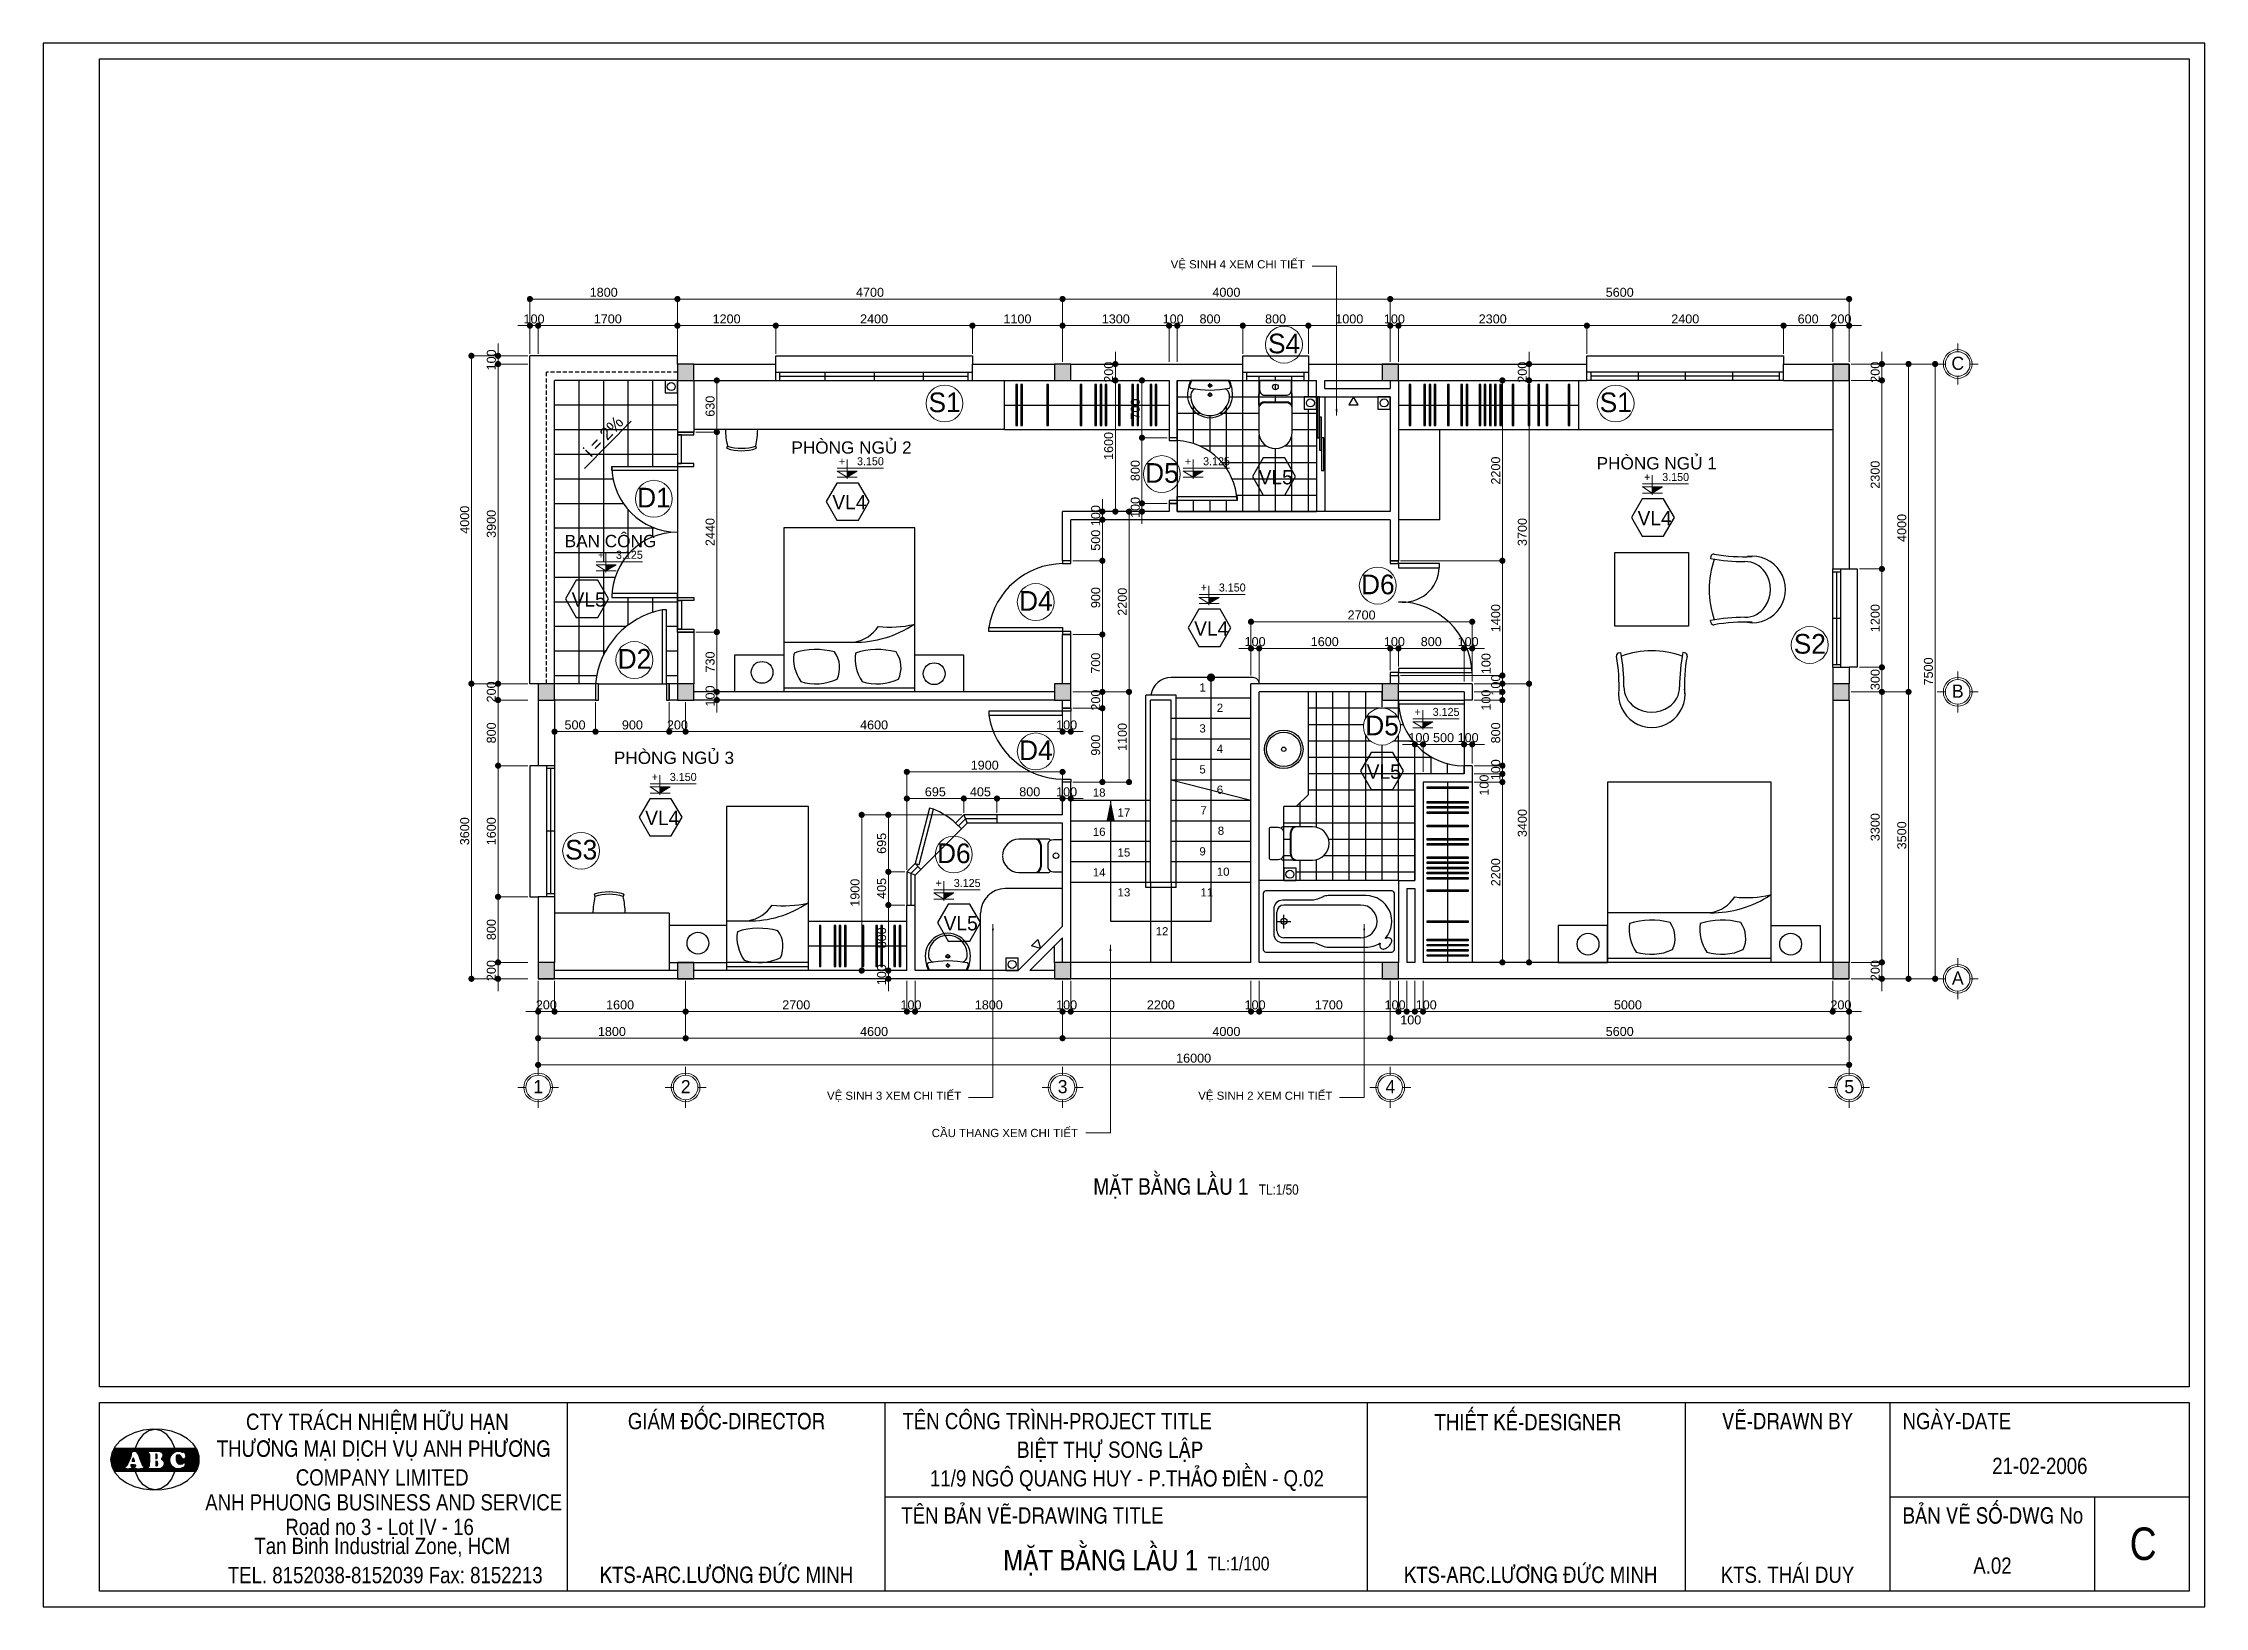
# Model space of a CAD drawing. Header units: millimetres. Extents: x -257631 to 60726, y -119421 to -4977.
# Drawn here: x -255846 to -203084, y -81273 to -43125 of the extents above; entities that cross this region are included whole.
import ezdxf
from ezdxf.enums import TextEntityAlignment as Align

# ---------------------------------------------------------------- set-up
doc = ezdxf.new("R2010")
doc.units = ezdxf.units.MM
doc.header["$LTSCALE"] = 400
doc.header["$MEASUREMENT"] = 0
doc.header["$PDMODE"] = 35
doc.linetypes.add('HIDDEN', pattern=[0.375, 0.25, -0.125])
for name, color, linetype in [('DIM', 144, 'Continuous'), ('HACTH', 8, 'Continuous'), ('KHUNG', 5, 'Continuous'), ('net 2', 7, 'Continuous'), ('net 3', 144, 'Continuous'), ('NUOC', 2, 'Continuous'), ('THAY', 7, 'Continuous'), ('VTH-TRUC', 1, 'Continuous')]:
    doc.layers.add(name, color=color, linetype=linetype)
doc.layers.add('VTH- HATCH', color=8, linetype='Continuous', lineweight=9)
doc.layers.add('VTH-GHI CHU- KI HIEU', color=7, linetype='Continuous', lineweight=13)
doc.styles.add('100_dim', font='VAVOB.TTF', dxfattribs={"height": 220})
doc.styles.add('100_tieude', font='VAVOB.TTF', dxfattribs={"height": 500})
doc.styles.add('VNI-AVO', font='vhelven.ttf', dxfattribs={"height": 220})
doc.styles.add('VNI-HEL-CON', font='vhelvcn.ttf')
doc.dimstyles.new('style-50', dxfattribs={"dimscale": 0, "dimtxt": 2.3, "dimasz": 150, "dimexe": 50, "dimexo": 50, "dimgap": 50, "dimtad": 1, "dimdec": 0, "dimlfac": 0.5, "dimzin": 9, "dimtxsty": 'VNI-AVO', "dimblk": 'DOT', "dimcen": 0, "dimdle": 150, "dimclrd": 146, "dimclre": 146, "dimclrt": 7, "dimadec": 0, "dimazin": 0, "dimtfac": 1, "dimtdec": 0, "dimtix": 1, "dimtmove": 2, "dimatfit": 3, "dimfxl": 0, "dimlwd": 13, "dimlwe": 13, "dimarcsym": 0})

# ---------------------------------------------------------------- blocks, each defined once
blk = doc.blocks.new('VL')
at = {"layer": 'NUOC'}
blk.add_lwpolyline([(508, -7), (246, 447), (-278, 447), (-540, -7), (-278, -461), (246, -461)], close=True, dxfattribs=at)
at = {"layer": 'VTH-TRUC', "color": 7, "style": '100_tieude'}
blk.add_attdef('VL1', text='', height=350, dxfattribs=at).set_placement((25, -22), align=Align.MIDDLE_CENTER)
blk = doc.blocks.new('_Dot')
at = {"color": 0, "linetype": 'ByBlock', "lineweight": -2}
blk.add_line((-0.5, 0), (-1, 0), dxfattribs=at)
at = {"color": 0, "linetype": 'ByBlock', "lineweight": 100, "const_width": 0.5}
blk.add_lwpolyline([(-0.25, 0, 1), (0.25, 0, 1)], format="xyb", close=True, dxfattribs=at)
blk = doc.blocks.new('VTH- COTE')
at = {"layer": 'VTH-GHI CHU- KI HIEU'}
blk.add_hatch(color=256, dxfattribs=at).paths.add_polyline_path([(0, 0), (40.7, 24.3), (0, 24.3)])
for p, q in [((-39.7, 24.3), (40.7, 24.3)), ((-39.3, 36.3), (145.4, 36.3)), ((-39.3, 24.3), (0, 0)), ((-39.3, 0), (40.7, 0)), ((0, 71.4), (0, -6.7)), ((40.7, 24.3), (0, 0))]:
    blk.add_line(p, q, dxfattribs=at)
at = {"layer": 'VTH-GHI CHU- KI HIEU', "style": '100_dim'}
blk.add_attdef('%%P0.000', text='', height=32, dxfattribs=at).set_placement((147, 64.1), align=Align.MIDDLE_RIGHT)
blk = doc.blocks.new('CUA')
at = {"layer": 'VTH-TRUC', "color": 2, "lineweight": 20}
blk.add_circle((0, 0), 350, dxfattribs=at)
at = {"layer": 'VTH-TRUC', "color": 7, "style": '100_tieude'}
blk.add_attdef('A', text='', height=373, rotation=270, dxfattribs=at).set_placement((22, -2), align=Align.MIDDLE_CENTER)
blk = doc.blocks.new('*D246')
at = {"layer": 'Defpoints', "color": 0}
for p in [(7417, 81449), (2017, 80088), (7417, 79988)]:
    blk.add_point(p, dxfattribs=at)
at = {"layer": 'HACTH', "color": 146, "lineweight": 13}
for p, q in [((2017, 80138), (2017, 81499)), ((2167, 81449), (7267, 81449)), ((7417, 80038), (7417, 81499))]:
    blk.add_line(p, q, dxfattribs=at)
at = {"layer": 'HACTH', "color": 146, "lineweight": 13, "xscale": 150, "yscale": 150, "zscale": 150}
for p, rotation in [((2017, 81449), 179.9999999999899), ((7417, 81449), 359.9999999999899)]:
    blk.add_blockref('_Dot', p, dxfattribs=dict(at, rotation=rotation))
at = {"layer": 'HACTH', "color": 7, "insert": (4717, 81613), "char_height": 220, "attachment_point": 5, "style": 'VNI-AVO'}
blk.add_mtext('2700', dxfattribs=at)
blk = doc.blocks.new('*D245')
at = {"layer": 'Defpoints', "color": 0}
for p in [(7917, 87738), (8804, 87738), (5617, 87338)]:
    blk.add_point(p, dxfattribs=at)
at = {"layer": 'HACTH', "color": 146, "lineweight": 13}
for p, q in [((7967, 87738), (8854, 87738)), ((8804, 87888), (8804, 88038)), ((8804, 87338), (8804, 87738)), ((5667, 87338), (8854, 87338)), ((8804, 87188), (8804, 87038))]:
    blk.add_line(p, q, dxfattribs=at)
at = {"layer": 'HACTH', "color": 146, "lineweight": 13, "xscale": 150, "yscale": 150, "zscale": 150}
for p, rotation in [((8804, 87738), 269.9999999999899), ((8804, 87338), 89.99999999998985)]:
    blk.add_blockref('_Dot', p, dxfattribs=dict(at, rotation=rotation))
at = {"layer": 'HACTH', "color": 7, "insert": (8641, 87538), "char_height": 220, "attachment_point": 5, "rotation": 90, "style": 'VNI-AVO'}
blk.add_mtext('200', dxfattribs=at)
blk = doc.blocks.new('*D244')
at = {"layer": 'Defpoints', "color": 0}
for p in [(5617, 87338), (8804, 87338), (7417, 79938)]:
    blk.add_point(p, dxfattribs=at)
at = {"layer": 'HACTH', "color": 146, "lineweight": 13}
for p, q in [((5667, 87338), (8854, 87338)), ((8804, 80088), (8804, 87188)), ((7467, 79938), (8854, 79938))]:
    blk.add_line(p, q, dxfattribs=at)
at = {"layer": 'HACTH', "color": 146, "lineweight": 13, "xscale": 150, "yscale": 150, "zscale": 150}
for p, rotation in [((8804, 87338), 89.99999999998987), ((8804, 79938), 269.9999999999899)]:
    blk.add_blockref('_Dot', p, dxfattribs=dict(at, rotation=rotation))
at = {"layer": 'HACTH', "color": 7, "insert": (8641, 83638), "char_height": 220, "attachment_point": 5, "rotation": 90, "style": 'VNI-AVO'}
blk.add_mtext('3700', dxfattribs=at)
blk = doc.blocks.new('*D243')
at = {"layer": 'Defpoints', "color": 0}
for p in [(5617, 87338), (8154, 87338), (5617, 82938)]:
    blk.add_point(p, dxfattribs=at)
at = {"layer": 'HACTH', "color": 146, "lineweight": 13}
for p, q in [((5667, 87338), (8204, 87338)), ((8154, 83088), (8154, 87188)), ((5667, 82938), (8204, 82938))]:
    blk.add_line(p, q, dxfattribs=at)
at = {"layer": 'HACTH', "color": 146, "lineweight": 13, "xscale": 150, "yscale": 150, "zscale": 150}
for p, rotation in [((8154, 87338), 89.99999999998987), ((8154, 82938), 269.9999999999899)]:
    blk.add_blockref('_Dot', p, dxfattribs=dict(at, rotation=rotation))
at = {"layer": 'HACTH', "color": 7, "insert": (7991, 85138), "char_height": 220, "attachment_point": 5, "rotation": 90, "style": 'VNI-AVO'}
blk.add_mtext('2200', dxfattribs=at)
blk = doc.blocks.new('*D242')
at = {"layer": 'Defpoints', "color": 0}
for p in [(5617, 82938), (8154, 82938), (5617, 80138)]:
    blk.add_point(p, dxfattribs=at)
at = {"layer": 'HACTH', "color": 146, "lineweight": 13}
for p, q in [((5667, 82938), (8204, 82938)), ((8154, 80288), (8154, 82788)), ((5667, 80138), (8204, 80138))]:
    blk.add_line(p, q, dxfattribs=at)
at = {"layer": 'HACTH', "color": 146, "lineweight": 13, "xscale": 150, "yscale": 150, "zscale": 150}
for p, rotation in [((8154, 82938), 89.99999999998987), ((8154, 80138), 269.9999999999899)]:
    blk.add_blockref('_Dot', p, dxfattribs=dict(at, rotation=rotation))
at = {"layer": 'HACTH', "color": 7, "insert": (7991, 81538), "char_height": 220, "attachment_point": 5, "rotation": 90, "style": 'VNI-AVO'}
blk.add_mtext('1400', dxfattribs=at)
blk = doc.blocks.new('*D241')
at = {"layer": 'Defpoints', "color": 0}
for p in [(5617, 80138), (7417, 79938), (8154, 80138)]:
    blk.add_point(p, dxfattribs=at)
at = {"layer": 'HACTH', "color": 146, "lineweight": 13}
for p, q in [((8154, 80288), (8154, 80438)), ((5667, 80138), (8204, 80138)), ((7467, 79938), (8204, 79938)), ((8154, 79938), (8154, 80138)), ((8154, 79788), (8154, 79638))]:
    blk.add_line(p, q, dxfattribs=at)
at = {"layer": 'HACTH', "color": 146, "lineweight": 13, "xscale": 150, "yscale": 150, "zscale": 150}
for p, rotation in [((8154, 80138), 269.9999999999899), ((8154, 79938), 89.99999999998985)]:
    blk.add_blockref('_Dot', p, dxfattribs=dict(at, rotation=rotation))
at = {"layer": 'HACTH', "color": 7, "insert": (7991, 79904), "char_height": 220, "attachment_point": 5, "rotation": 90, "style": 'VNI-AVO'}
blk.add_mtext('100', dxfattribs=at)
blk = doc.blocks.new('*D240')
at = {"layer": 'Defpoints', "color": 0}
for p in [(7417, 79938), (7467, 73138), (8804, 73138)]:
    blk.add_point(p, dxfattribs=at)
at = {"layer": 'HACTH', "color": 146, "lineweight": 13}
for p, q in [((7467, 79938), (8854, 79938)), ((8804, 79788), (8804, 73288)), ((7517, 73138), (8854, 73138))]:
    blk.add_line(p, q, dxfattribs=at)
at = {"layer": 'HACTH', "color": 146, "lineweight": 13, "xscale": 150, "yscale": 150, "zscale": 150}
for p, rotation in [((8804, 79938), 89.99999999998985), ((8804, 73138), 269.9999999999899)]:
    blk.add_blockref('_Dot', p, dxfattribs=dict(at, rotation=rotation))
at = {"layer": 'HACTH', "color": 7, "insert": (8641, 76538), "char_height": 220, "attachment_point": 5, "rotation": 90, "style": 'VNI-AVO'}
blk.add_mtext('3400', dxfattribs=at)
blk = doc.blocks.new('*D239')
at = {"layer": 'Defpoints', "color": 0}
for p in [(2017, 80799), (2017, 80088), (2217, 79938)]:
    blk.add_point(p, dxfattribs=at)
at = {"layer": 'HACTH', "color": 146, "lineweight": 13}
for p, q in [((1867, 80799), (1717, 80799)), ((2017, 80138), (2017, 80849)), ((2217, 80799), (2017, 80799)), ((2217, 79988), (2217, 80849)), ((2367, 80799), (2517, 80799))]:
    blk.add_line(p, q, dxfattribs=at)
at = {"layer": 'HACTH', "color": 146, "lineweight": 13, "xscale": 150, "yscale": 150, "zscale": 150}
for p, rotation in [((2017, 80799), 359.9999999999899), ((2217, 80799), 179.9999999999899)]:
    blk.add_blockref('_Dot', p, dxfattribs=dict(at, rotation=rotation))
at = {"layer": 'HACTH', "color": 7, "insert": (2117, 80963), "char_height": 220, "attachment_point": 5, "style": 'VNI-AVO'}
blk.add_mtext('100', dxfattribs=at)
blk = doc.blocks.new('*D238')
at = {"layer": 'Defpoints', "color": 0}
for p in [(2217, 80799), (5417, 80208), (2217, 79938)]:
    blk.add_point(p, dxfattribs=at)
at = {"layer": 'HACTH', "color": 146, "lineweight": 13}
for p, q in [((2217, 79988), (2217, 80849)), ((5267, 80799), (2367, 80799)), ((5417, 80258), (5417, 80849))]:
    blk.add_line(p, q, dxfattribs=at)
at = {"layer": 'HACTH', "color": 146, "lineweight": 13, "xscale": 150, "yscale": 150, "zscale": 150}
for p, rotation in [((2217, 80799), 179.9999999999899), ((5417, 80799), 359.9999999999899)]:
    blk.add_blockref('_Dot', p, dxfattribs=dict(at, rotation=rotation))
at = {"layer": 'HACTH', "color": 7, "insert": (3817, 80963), "char_height": 220, "attachment_point": 5, "style": 'VNI-AVO'}
blk.add_mtext('1600', dxfattribs=at)
blk = doc.blocks.new('*D237')
at = {"layer": 'Defpoints', "color": 0}
for p in [(7417, 80799), (7217, 79938), (7417, 79938)]:
    blk.add_point(p, dxfattribs=at)
at = {"layer": 'HACTH', "color": 146, "lineweight": 13}
for p, q in [((7067, 80799), (6917, 80799)), ((7217, 79988), (7217, 80849)), ((7217, 80799), (7417, 80799)), ((7417, 79988), (7417, 80849)), ((7567, 80799), (7717, 80799))]:
    blk.add_line(p, q, dxfattribs=at)
at = {"layer": 'HACTH', "color": 146, "lineweight": 13, "xscale": 150, "yscale": 150, "zscale": 150}
for p, rotation in [((7217, 80799), 359.9999999999899), ((7417, 80799), 179.9999999999899)]:
    blk.add_blockref('_Dot', p, dxfattribs=dict(at, rotation=rotation))
at = {"layer": 'HACTH', "color": 7, "insert": (7317, 80963), "char_height": 220, "attachment_point": 5, "style": 'VNI-AVO'}
blk.add_mtext('100', dxfattribs=at)
blk = doc.blocks.new('*D236')
at = {"layer": 'Defpoints', "color": 0}
for p in [(7217, 80799), (5617, 80308), (7217, 79938)]:
    blk.add_point(p, dxfattribs=at)
at = {"layer": 'HACTH', "color": 146, "lineweight": 13}
for p, q in [((5617, 80358), (5617, 80849)), ((5767, 80799), (7067, 80799)), ((7217, 79988), (7217, 80849))]:
    blk.add_line(p, q, dxfattribs=at)
at = {"layer": 'HACTH', "color": 146, "lineweight": 13, "xscale": 150, "yscale": 150, "zscale": 150}
for p, rotation in [((5617, 80799), 179.9999999999899), ((7217, 80799), 359.9999999999899)]:
    blk.add_blockref('_Dot', p, dxfattribs=dict(at, rotation=rotation))
at = {"layer": 'HACTH', "color": 7, "insert": (6417, 80963), "char_height": 220, "attachment_point": 5, "style": 'VNI-AVO'}
blk.add_mtext('800', dxfattribs=at)
blk = doc.blocks.new('*D235')
at = {"layer": 'Defpoints', "color": 0}
for p in [(5617, 80799), (5417, 80208), (5617, 80308)]:
    blk.add_point(p, dxfattribs=at)
at = {"layer": 'HACTH', "color": 146, "lineweight": 13}
for p, q in [((5267, 80799), (5117, 80799)), ((5417, 80258), (5417, 80849)), ((5417, 80799), (5617, 80799)), ((5617, 80358), (5617, 80849)), ((5767, 80799), (5917, 80799))]:
    blk.add_line(p, q, dxfattribs=at)
at = {"layer": 'HACTH', "color": 146, "lineweight": 13, "xscale": 150, "yscale": 150, "zscale": 150}
for p, rotation in [((5417, 80799), 359.9999999999899), ((5617, 80799), 179.9999999999899)]:
    blk.add_blockref('_Dot', p, dxfattribs=dict(at, rotation=rotation))
at = {"layer": 'HACTH', "color": 7, "insert": (5517, 80963), "char_height": 220, "attachment_point": 5, "style": 'VNI-AVO'}
blk.add_mtext('100', dxfattribs=at)
blk = doc.blocks.new('*D234')
at = {"layer": 'Defpoints', "color": 0}
for p in [(6017, 78458), (6017, 77738), (6217, 77738)]:
    blk.add_point(p, dxfattribs=at)
at = {"layer": 'HACTH', "color": 146, "lineweight": 13}
for p, q in [((5867, 78458), (5717, 78458)), ((6017, 77788), (6017, 78508)), ((6217, 78458), (6017, 78458)), ((6217, 77788), (6217, 78508)), ((6367, 78458), (6517, 78458))]:
    blk.add_line(p, q, dxfattribs=at)
at = {"layer": 'HACTH', "color": 146, "lineweight": 13, "xscale": 150, "yscale": 150, "zscale": 150}
for p, rotation in [((6017, 78458), 359.9999999999899), ((6217, 78458), 179.9999999999899)]:
    blk.add_blockref('_Dot', p, dxfattribs=dict(at, rotation=rotation))
at = {"layer": 'HACTH', "color": 7, "insert": (6117, 78621), "char_height": 220, "attachment_point": 5, "style": 'VNI-AVO'}
blk.add_mtext('100', dxfattribs=at)
blk = doc.blocks.new('*D233')
at = {"layer": 'Defpoints', "color": 0}
for p in [(6217, 78458), (6217, 77738), (7217, 77938)]:
    blk.add_point(p, dxfattribs=at)
at = {"layer": 'HACTH', "color": 146, "lineweight": 13}
for p, q in [((6217, 77788), (6217, 78508)), ((7067, 78458), (6367, 78458)), ((7217, 77988), (7217, 78508))]:
    blk.add_line(p, q, dxfattribs=at)
at = {"layer": 'HACTH', "color": 146, "lineweight": 13, "xscale": 150, "yscale": 150, "zscale": 150}
for p, rotation in [((6217, 78458), 179.9999999999899), ((7217, 78458), 359.9999999999899)]:
    blk.add_blockref('_Dot', p, dxfattribs=dict(at, rotation=rotation))
at = {"layer": 'HACTH', "color": 7, "insert": (6717, 78621), "char_height": 220, "attachment_point": 5, "style": 'VNI-AVO'}
blk.add_mtext('500', dxfattribs=at)
blk = doc.blocks.new('*D232')
at = {"layer": 'Defpoints', "color": 0}
for p in [(7417, 78458), (7217, 77938), (7417, 77938)]:
    blk.add_point(p, dxfattribs=at)
at = {"layer": 'HACTH', "color": 146, "lineweight": 13}
for p, q in [((7067, 78458), (6917, 78458)), ((7217, 77988), (7217, 78508)), ((7217, 78458), (7417, 78458)), ((7417, 77988), (7417, 78508)), ((7567, 78458), (7717, 78458))]:
    blk.add_line(p, q, dxfattribs=at)
at = {"layer": 'HACTH', "color": 146, "lineweight": 13, "xscale": 150, "yscale": 150, "zscale": 150}
for p, rotation in [((7217, 78458), 359.9999999999899), ((7417, 78458), 179.9999999999899)]:
    blk.add_blockref('_Dot', p, dxfattribs=dict(at, rotation=rotation))
at = {"layer": 'HACTH', "color": 7, "insert": (7317, 78621), "char_height": 220, "attachment_point": 5, "style": 'VNI-AVO'}
blk.add_mtext('100', dxfattribs=at)
blk = doc.blocks.new('*D231')
at = {"layer": 'Defpoints', "color": 0}
for p in [(7417, 79738), (7467, 79538), (8154, 79538)]:
    blk.add_point(p, dxfattribs=at)
at = {"layer": 'HACTH', "color": 146, "lineweight": 13}
for p, q in [((7467, 79738), (8204, 79738)), ((8154, 79888), (8154, 80038)), ((8154, 79738), (8154, 79538)), ((7517, 79538), (8204, 79538)), ((8154, 79388), (8154, 79238))]:
    blk.add_line(p, q, dxfattribs=at)
at = {"layer": 'HACTH', "color": 146, "lineweight": 13, "xscale": 150, "yscale": 150, "zscale": 150}
for p, rotation in [((8154, 79738), 269.9999999999899), ((8154, 79538), 89.99999999998987)]:
    blk.add_blockref('_Dot', p, dxfattribs=dict(at, rotation=rotation))
at = {"layer": 'HACTH', "color": 7, "insert": (7755, 79538), "char_height": 220, "attachment_point": 5, "rotation": 90, "style": 'VNI-AVO'}
blk.add_mtext('100', dxfattribs=at)
blk = doc.blocks.new('*D230')
at = {"layer": 'Defpoints', "color": 0}
for p in [(7417, 77538), (7417, 73138), (8154, 73138)]:
    blk.add_point(p, dxfattribs=at)
at = {"layer": 'HACTH', "color": 146, "lineweight": 13}
for p, q in [((7467, 77538), (8204, 77538)), ((8154, 77388), (8154, 73288)), ((7467, 73138), (8204, 73138))]:
    blk.add_line(p, q, dxfattribs=at)
at = {"layer": 'HACTH', "color": 146, "lineweight": 13, "xscale": 150, "yscale": 150, "zscale": 150}
for p, rotation in [((8154, 77538), 89.99999999998985), ((8154, 73138), 269.9999999999899)]:
    blk.add_blockref('_Dot', p, dxfattribs=dict(at, rotation=rotation))
at = {"layer": 'HACTH', "color": 7, "insert": (7991, 75338), "char_height": 220, "attachment_point": 5, "rotation": 90, "style": 'VNI-AVO'}
blk.add_mtext('2200', dxfattribs=at)
blk = doc.blocks.new('*D229')
at = {"layer": 'Defpoints', "color": 0}
for p in [(7417, 77738), (7417, 77538), (8154, 77538)]:
    blk.add_point(p, dxfattribs=at)
at = {"layer": 'HACTH', "color": 146, "lineweight": 13}
for p, q in [((7467, 77738), (8204, 77738)), ((8154, 77888), (8154, 78038)), ((8154, 77738), (8154, 77538)), ((7467, 77538), (8204, 77538)), ((8154, 77388), (8154, 77238))]:
    blk.add_line(p, q, dxfattribs=at)
at = {"layer": 'HACTH', "color": 146, "lineweight": 13, "xscale": 150, "yscale": 150, "zscale": 150}
for p, rotation in [((8154, 77738), 269.9999999999899), ((8154, 77538), 89.99999999998987)]:
    blk.add_blockref('_Dot', p, dxfattribs=dict(at, rotation=rotation))
at = {"layer": 'HACTH', "color": 7, "insert": (7708, 77464), "char_height": 220, "attachment_point": 5, "rotation": 90, "style": 'VNI-AVO'}
blk.add_mtext('100', dxfattribs=at)
blk = doc.blocks.new('*D228')
at = {"layer": 'Defpoints', "color": 0}
for p in [(7417, 77938), (7417, 77738), (8154, 77738)]:
    blk.add_point(p, dxfattribs=at)
at = {"layer": 'HACTH', "color": 146, "lineweight": 13}
for p, q in [((8154, 78088), (8154, 78238)), ((7467, 77938), (8204, 77938)), ((7467, 77738), (8204, 77738)), ((8154, 77938), (8154, 77738)), ((8154, 77588), (8154, 77438))]:
    blk.add_line(p, q, dxfattribs=at)
at = {"layer": 'HACTH', "color": 146, "lineweight": 13, "xscale": 150, "yscale": 150, "zscale": 150}
for p, rotation in [((8154, 77938), 269.9999999999899), ((8154, 77738), 89.99999999998987)]:
    blk.add_blockref('_Dot', p, dxfattribs=dict(at, rotation=rotation))
at = {"layer": 'HACTH', "color": 7, "insert": (7991, 77838), "char_height": 220, "attachment_point": 5, "rotation": 90, "style": 'VNI-AVO'}
blk.add_mtext('100', dxfattribs=at)
blk = doc.blocks.new('*D227')
at = {"layer": 'Defpoints', "color": 0}
for p in [(7417, 79538), (7417, 77938), (8154, 77938)]:
    blk.add_point(p, dxfattribs=at)
at = {"layer": 'HACTH', "color": 146, "lineweight": 13}
for p, q in [((7467, 79538), (8204, 79538)), ((8154, 79388), (8154, 78088)), ((7467, 77938), (8204, 77938))]:
    blk.add_line(p, q, dxfattribs=at)
at = {"layer": 'HACTH', "color": 146, "lineweight": 13, "xscale": 150, "yscale": 150, "zscale": 150}
for p, rotation in [((8154, 79538), 89.99999999998985), ((8154, 77938), 269.9999999999899)]:
    blk.add_blockref('_Dot', p, dxfattribs=dict(at, rotation=rotation))
at = {"layer": 'HACTH', "color": 7, "insert": (7991, 78738), "char_height": 220, "attachment_point": 5, "rotation": 90, "style": 'VNI-AVO'}
blk.add_mtext('800', dxfattribs=at)
blk = doc.blocks.new('*D226')
at = {"layer": 'Defpoints', "color": 0}
for p in [(7417, 79938), (7417, 79738), (8154, 79738)]:
    blk.add_point(p, dxfattribs=at)
at = {"layer": 'HACTH', "color": 146, "lineweight": 13}
for p, q in [((8154, 80088), (8154, 80238)), ((7467, 79938), (8204, 79938)), ((7467, 79738), (8204, 79738)), ((8154, 79938), (8154, 79738)), ((8154, 79588), (8154, 79438))]:
    blk.add_line(p, q, dxfattribs=at)
at = {"layer": 'HACTH', "color": 146, "lineweight": 13, "xscale": 150, "yscale": 150, "zscale": 150}
for p, rotation in [((8154, 79938), 269.9999999999899), ((8154, 79738), 89.99999999998987)]:
    blk.add_blockref('_Dot', p, dxfattribs=dict(at, rotation=rotation))
at = {"layer": 'HACTH', "color": 7, "insert": (7755, 80427), "char_height": 220, "attachment_point": 5, "rotation": 90, "style": 'VNI-AVO'}
blk.add_mtext('100', dxfattribs=at)
blk = doc.blocks.new('*D225')
at = {"layer": 'Defpoints', "color": 0}
for p in [(-1294, 87738), (-283, 87738), (17, 87338)]:
    blk.add_point(p, dxfattribs=at)
at = {"layer": 'HACTH', "color": 146, "lineweight": 13}
for p, q in [((-333, 87738), (-1344, 87738)), ((-1294, 87888), (-1294, 88038)), ((-1294, 87338), (-1294, 87738)), ((-33, 87338), (-1344, 87338)), ((-1294, 87188), (-1294, 87038))]:
    blk.add_line(p, q, dxfattribs=at)
at = {"layer": 'HACTH', "color": 146, "lineweight": 13, "xscale": 150, "yscale": 150, "zscale": 150}
for p, rotation in [((-1294, 87738), 269.9999999999899), ((-1294, 87338), 89.99999999998985)]:
    blk.add_blockref('_Dot', p, dxfattribs=dict(at, rotation=rotation))
at = {"layer": 'HACTH', "color": 7, "insert": (-1457, 87538), "char_height": 220, "attachment_point": 5, "rotation": 90, "style": 'VNI-AVO'}
blk.add_mtext('200', dxfattribs=at)
blk = doc.blocks.new('*D224')
at = {"layer": 'Defpoints', "color": 0}
for p in [(-1294, 87338), (17, 87338), (17, 84138)]:
    blk.add_point(p, dxfattribs=at)
at = {"layer": 'HACTH', "color": 146, "lineweight": 13}
for p, q in [((-33, 87338), (-1344, 87338)), ((-1294, 84288), (-1294, 87188)), ((-33, 84138), (-1344, 84138))]:
    blk.add_line(p, q, dxfattribs=at)
at = {"layer": 'HACTH', "color": 146, "lineweight": 13, "xscale": 150, "yscale": 150, "zscale": 150}
for p, rotation in [((-1294, 87338), 89.99999999998987), ((-1294, 84138), 269.9999999999899)]:
    blk.add_blockref('_Dot', p, dxfattribs=dict(at, rotation=rotation))
at = {"layer": 'HACTH', "color": 7, "insert": (-1457, 85738), "char_height": 220, "attachment_point": 5, "rotation": 90, "style": 'VNI-AVO'}
blk.add_mtext('1600', dxfattribs=at)
blk = doc.blocks.new('*D223')
at = {"layer": 'Defpoints', "color": 0}
for p in [(-2583, 79538), (-2383, 79538), (-2383, 78768)]:
    blk.add_point(p, dxfattribs=at)
at = {"layer": 'HACTH', "color": 146, "lineweight": 13}
for p, q in [((-2583, 79488), (-2583, 78718)), ((-2383, 79488), (-2383, 78718)), ((-2733, 78768), (-2883, 78768)), ((-2583, 78768), (-2383, 78768)), ((-2233, 78768), (-2083, 78768))]:
    blk.add_line(p, q, dxfattribs=at)
at = {"layer": 'HACTH', "color": 146, "lineweight": 13, "xscale": 150, "yscale": 150, "zscale": 150}
for p, rotation in [((-2583, 78768), 359.9999999999899), ((-2383, 78768), 179.9999999999899)]:
    blk.add_blockref('_Dot', p, dxfattribs=dict(at, rotation=rotation))
at = {"layer": 'HACTH', "color": 7, "insert": (-2483, 78931), "char_height": 220, "attachment_point": 5, "style": 'VNI-AVO'}
blk.add_mtext('100', dxfattribs=at)
blk = doc.blocks.new('*D222')
at = {"layer": 'Defpoints', "color": 0}
for p in [(-11783, 79538), (-2583, 79538), (-2583, 78768)]:
    blk.add_point(p, dxfattribs=at)
at = {"layer": 'HACTH', "color": 146, "lineweight": 13}
for p, q in [((-11783, 79488), (-11783, 78718)), ((-2583, 79488), (-2583, 78718)), ((-11633, 78768), (-2733, 78768))]:
    blk.add_line(p, q, dxfattribs=at)
at = {"layer": 'HACTH', "color": 146, "lineweight": 13, "xscale": 150, "yscale": 150, "zscale": 150}
for p, rotation in [((-11783, 78768), 179.9999999999899), ((-2583, 78768), 359.9999999999899)]:
    blk.add_blockref('_Dot', p, dxfattribs=dict(at, rotation=rotation))
at = {"layer": 'HACTH', "color": 7, "insert": (-7183, 78931), "char_height": 220, "attachment_point": 5, "style": 'VNI-AVO'}
blk.add_mtext('4600', dxfattribs=at)
blk = doc.blocks.new('*D221')
at = {"layer": 'Defpoints', "color": 0}
for p in [(-12183, 79538), (-11783, 79538), (-11783, 78768)]:
    blk.add_point(p, dxfattribs=at)
at = {"layer": 'HACTH', "color": 146, "lineweight": 13}
for p, q in [((-12183, 79488), (-12183, 78718)), ((-11783, 79488), (-11783, 78718)), ((-12333, 78768), (-12483, 78768)), ((-12183, 78768), (-11783, 78768)), ((-11633, 78768), (-11483, 78768))]:
    blk.add_line(p, q, dxfattribs=at)
at = {"layer": 'HACTH', "color": 146, "lineweight": 13, "xscale": 150, "yscale": 150, "zscale": 150}
for p, rotation in [((-12183, 78768), 359.9999999999899), ((-11783, 78768), 179.9999999999899)]:
    blk.add_blockref('_Dot', p, dxfattribs=dict(at, rotation=rotation))
at = {"layer": 'HACTH', "color": 7, "insert": (-11983, 78931), "char_height": 220, "attachment_point": 5, "style": 'VNI-AVO'}
blk.add_mtext('200', dxfattribs=at)
blk = doc.blocks.new('*D220')
at = {"layer": 'Defpoints', "color": 0}
for p in [(-14983, 79538), (-13983, 79538), (-14983, 78768)]:
    blk.add_point(p, dxfattribs=at)
at = {"layer": 'HACTH', "color": 146, "lineweight": 13}
for p, q in [((-14983, 79488), (-14983, 78718)), ((-13983, 79488), (-13983, 78718)), ((-14133, 78768), (-14833, 78768))]:
    blk.add_line(p, q, dxfattribs=at)
at = {"layer": 'HACTH', "color": 146, "lineweight": 13, "xscale": 150, "yscale": 150, "zscale": 150}
for p, rotation in [((-14983, 78768), 179.9999999999899), ((-13983, 78768), 359.9999999999899)]:
    blk.add_blockref('_Dot', p, dxfattribs=dict(at, rotation=rotation))
at = {"layer": 'HACTH', "color": 7, "insert": (-14483, 78931), "char_height": 220, "attachment_point": 5, "style": 'VNI-AVO'}
blk.add_mtext('500', dxfattribs=at)
blk = doc.blocks.new('*D219')
at = {"layer": 'Defpoints', "color": 0}
for p in [(-13983, 79538), (-12183, 79538), (-12183, 78768)]:
    blk.add_point(p, dxfattribs=at)
at = {"layer": 'HACTH', "color": 146, "lineweight": 13}
for p, q in [((-13983, 79488), (-13983, 78718)), ((-12183, 79488), (-12183, 78718)), ((-13833, 78768), (-12333, 78768))]:
    blk.add_line(p, q, dxfattribs=at)
at = {"layer": 'HACTH', "color": 146, "lineweight": 13, "xscale": 150, "yscale": 150, "zscale": 150}
for p, rotation in [((-13983, 78768), 179.9999999999899), ((-12183, 78768), 359.9999999999899)]:
    blk.add_blockref('_Dot', p, dxfattribs=dict(at, rotation=rotation))
at = {"layer": 'HACTH', "color": 7, "insert": (-13083, 78931), "char_height": 220, "attachment_point": 5, "style": 'VNI-AVO'}
blk.add_mtext('900', dxfattribs=at)
blk = doc.blocks.new('*D218')
at = {"layer": 'Defpoints', "color": 0}
for p in [(-7485, 76738), (-6383, 76738), (-6383, 72938)]:
    blk.add_point(p, dxfattribs=at)
at = {"layer": 'HACTH', "color": 146, "lineweight": 13}
for p, q in [((-6433, 76738), (-7535, 76738)), ((-7485, 73088), (-7485, 76588)), ((-6433, 72938), (-7535, 72938))]:
    blk.add_line(p, q, dxfattribs=at)
at = {"layer": 'HACTH', "color": 146, "lineweight": 13, "xscale": 150, "yscale": 150, "zscale": 150}
for p, rotation in [((-7485, 76738), 89.99999999998987), ((-7485, 72938), 269.9999999999899)]:
    blk.add_blockref('_Dot', p, dxfattribs=dict(at, rotation=rotation))
at = {"layer": 'HACTH', "color": 7, "insert": (-7648, 74838), "char_height": 220, "attachment_point": 5, "rotation": 90, "style": 'VNI-AVO'}
blk.add_mtext('1900', dxfattribs=at)
blk = doc.blocks.new('*D217')
at = {"layer": 'Defpoints', "color": 0}
for p in [(-6383, 77786), (-6383, 76738), (-2583, 76738)]:
    blk.add_point(p, dxfattribs=at)
at = {"layer": 'HACTH', "color": 146, "lineweight": 13}
for p, q in [((-6383, 76788), (-6383, 77836)), ((-2733, 77786), (-6233, 77786)), ((-2583, 76788), (-2583, 77836))]:
    blk.add_line(p, q, dxfattribs=at)
at = {"layer": 'HACTH', "color": 146, "lineweight": 13, "xscale": 150, "yscale": 150, "zscale": 150}
for p, rotation in [((-6383, 77786), 179.9999999999899), ((-2583, 77786), 359.9999999999899)]:
    blk.add_blockref('_Dot', p, dxfattribs=dict(at, rotation=rotation))
at = {"layer": 'HACTH', "color": 7, "insert": (-4483, 77949), "char_height": 220, "attachment_point": 5, "style": 'VNI-AVO'}
blk.add_mtext('1900', dxfattribs=at)
blk = doc.blocks.new('*D216')
at = {"layer": 'Defpoints', "color": 0}
for p in [(-6835, 76738), (-4993, 76738), (-6383, 75348)]:
    blk.add_point(p, dxfattribs=at)
at = {"layer": 'HACTH', "color": 146, "lineweight": 13}
for p, q in [((-5043, 76738), (-6885, 76738)), ((-6835, 75498), (-6835, 76588)), ((-6433, 75348), (-6885, 75348))]:
    blk.add_line(p, q, dxfattribs=at)
at = {"layer": 'HACTH', "color": 146, "lineweight": 13, "xscale": 150, "yscale": 150, "zscale": 150}
for p, rotation in [((-6835, 76738), 89.99999999998987), ((-6835, 75348), 269.9999999999899)]:
    blk.add_blockref('_Dot', p, dxfattribs=dict(at, rotation=rotation))
at = {"layer": 'HACTH', "color": 7, "insert": (-6998, 76043), "char_height": 220, "attachment_point": 5, "rotation": 90, "style": 'VNI-AVO'}
blk.add_mtext('695', dxfattribs=at)
blk = doc.blocks.new('*D215')
at = {"layer": 'Defpoints', "color": 0}
for p in [(-6835, 75348), (-6383, 75348), (-6383, 74538)]:
    blk.add_point(p, dxfattribs=at)
at = {"layer": 'HACTH', "color": 146, "lineweight": 13}
for p, q in [((-6433, 75348), (-6885, 75348)), ((-6835, 74688), (-6835, 75198)), ((-6433, 74538), (-6885, 74538))]:
    blk.add_line(p, q, dxfattribs=at)
at = {"layer": 'HACTH', "color": 146, "lineweight": 13, "xscale": 150, "yscale": 150, "zscale": 150}
for p, rotation in [((-6835, 75348), 89.99999999998987), ((-6835, 74538), 269.9999999999899)]:
    blk.add_blockref('_Dot', p, dxfattribs=dict(at, rotation=rotation))
at = {"layer": 'HACTH', "color": 7, "insert": (-6998, 74943), "char_height": 220, "attachment_point": 5, "rotation": 90, "style": 'VNI-AVO'}
blk.add_mtext('405', dxfattribs=at)
blk = doc.blocks.new('*D214')
at = {"layer": 'Defpoints', "color": 0}
for p in [(-6835, 74538), (-6383, 74538), (-6383, 72938)]:
    blk.add_point(p, dxfattribs=at)
at = {"layer": 'HACTH', "color": 146, "lineweight": 13}
for p, q in [((-6433, 74538), (-6885, 74538)), ((-6835, 73088), (-6835, 74388)), ((-6433, 72938), (-6885, 72938))]:
    blk.add_line(p, q, dxfattribs=at)
at = {"layer": 'HACTH', "color": 146, "lineweight": 13, "xscale": 150, "yscale": 150, "zscale": 150}
for p, rotation in [((-6835, 74538), 89.99999999998987), ((-6835, 72938), 269.9999999999899)]:
    blk.add_blockref('_Dot', p, dxfattribs=dict(at, rotation=rotation))
at = {"layer": 'HACTH', "color": 7, "insert": (-6998, 73738), "char_height": 220, "attachment_point": 5, "rotation": 90, "style": 'VNI-AVO'}
blk.add_mtext('800', dxfattribs=at)
blk = doc.blocks.new('*D213')
at = {"layer": 'Defpoints', "color": 0}
for p in [(-6383, 72938), (-6835, 72738), (-6383, 72738)]:
    blk.add_point(p, dxfattribs=at)
at = {"layer": 'HACTH', "color": 146, "lineweight": 13}
for p, q in [((-6433, 72938), (-6885, 72938)), ((-6835, 73088), (-6835, 73238)), ((-6835, 72938), (-6835, 72738)), ((-6433, 72738), (-6885, 72738)), ((-6835, 72588), (-6835, 72438))]:
    blk.add_line(p, q, dxfattribs=at)
at = {"layer": 'HACTH', "color": 146, "lineweight": 13, "xscale": 150, "yscale": 150, "zscale": 150}
for p, rotation in [((-6835, 72938), 269.9999999999899), ((-6835, 72738), 89.99999999998987)]:
    blk.add_blockref('_Dot', p, dxfattribs=dict(at, rotation=rotation))
at = {"layer": 'HACTH', "color": 7, "insert": (-6998, 72838), "char_height": 220, "attachment_point": 5, "rotation": 90, "style": 'VNI-AVO'}
blk.add_mtext('100', dxfattribs=at)
blk = doc.blocks.new('*D212')
at = {"layer": 'Defpoints', "color": 0}
for p in [(-6383, 77136), (-4993, 76738), (-6383, 75348)]:
    blk.add_point(p, dxfattribs=at)
at = {"layer": 'HACTH', "color": 146, "lineweight": 13}
for p, q in [((-6383, 75398), (-6383, 77186)), ((-5143, 77136), (-6233, 77136)), ((-4993, 76788), (-4993, 77186))]:
    blk.add_line(p, q, dxfattribs=at)
at = {"layer": 'HACTH', "color": 146, "lineweight": 13, "xscale": 150, "yscale": 150, "zscale": 150}
for p, rotation in [((-6383, 77136), 179.9999999999899), ((-4993, 77136), 359.9999999999899)]:
    blk.add_blockref('_Dot', p, dxfattribs=dict(at, rotation=rotation))
at = {"layer": 'HACTH', "color": 7, "insert": (-5688, 77299), "char_height": 220, "attachment_point": 5, "style": 'VNI-AVO'}
blk.add_mtext('695', dxfattribs=at)
blk = doc.blocks.new('*D211')
at = {"layer": 'Defpoints', "color": 0}
for p in [(-4993, 77136), (-4993, 76738), (-4183, 76738)]:
    blk.add_point(p, dxfattribs=at)
at = {"layer": 'HACTH', "color": 146, "lineweight": 13}
for p, q in [((-4993, 76788), (-4993, 77186)), ((-4333, 77136), (-4843, 77136)), ((-4183, 76788), (-4183, 77186))]:
    blk.add_line(p, q, dxfattribs=at)
at = {"layer": 'HACTH', "color": 146, "lineweight": 13, "xscale": 150, "yscale": 150, "zscale": 150}
for p, rotation in [((-4993, 77136), 179.9999999999899), ((-4183, 77136), 359.9999999999899)]:
    blk.add_blockref('_Dot', p, dxfattribs=dict(at, rotation=rotation))
at = {"layer": 'HACTH', "color": 7, "insert": (-4588, 77299), "char_height": 220, "attachment_point": 5, "style": 'VNI-AVO'}
blk.add_mtext('405', dxfattribs=at)
blk = doc.blocks.new('*D210')
at = {"layer": 'Defpoints', "color": 0}
for p in [(-4183, 77136), (-4183, 76738), (-2583, 76738)]:
    blk.add_point(p, dxfattribs=at)
at = {"layer": 'HACTH', "color": 146, "lineweight": 13}
for p, q in [((-4183, 76788), (-4183, 77186)), ((-2733, 77136), (-4033, 77136)), ((-2583, 76788), (-2583, 77186))]:
    blk.add_line(p, q, dxfattribs=at)
at = {"layer": 'HACTH', "color": 146, "lineweight": 13, "xscale": 150, "yscale": 150, "zscale": 150}
for p, rotation in [((-4183, 77136), 179.9999999999899), ((-2583, 77136), 359.9999999999899)]:
    blk.add_blockref('_Dot', p, dxfattribs=dict(at, rotation=rotation))
at = {"layer": 'HACTH', "color": 7, "insert": (-3383, 77299), "char_height": 220, "attachment_point": 5, "style": 'VNI-AVO'}
blk.add_mtext('800', dxfattribs=at)
blk = doc.blocks.new('*D209')
at = {"layer": 'Defpoints', "color": 0}
for p in [(-2383, 77136), (-2583, 76738), (-2383, 76738)]:
    blk.add_point(p, dxfattribs=at)
at = {"layer": 'HACTH', "color": 146, "lineweight": 13}
for p, q in [((-2733, 77136), (-2883, 77136)), ((-2583, 76788), (-2583, 77186)), ((-2583, 77136), (-2383, 77136)), ((-2383, 76788), (-2383, 77186)), ((-2233, 77136), (-2083, 77136))]:
    blk.add_line(p, q, dxfattribs=at)
at = {"layer": 'HACTH', "color": 146, "lineweight": 13, "xscale": 150, "yscale": 150, "zscale": 150}
for p, rotation in [((-2583, 77136), 359.9999999999899), ((-2383, 77136), 179.9999999999899)]:
    blk.add_blockref('_Dot', p, dxfattribs=dict(at, rotation=rotation))
at = {"layer": 'HACTH', "color": 7, "insert": (-2483, 77299), "char_height": 220, "attachment_point": 5, "style": 'VNI-AVO'}
blk.add_mtext('100', dxfattribs=at)
blk = doc.blocks.new('*D208')
at = {"layer": 'Defpoints', "color": 0}
for p in [(-2333, 79738), (-1947, 77538), (-960, 77538)]:
    blk.add_point(p, dxfattribs=at)
at = {"layer": 'HACTH', "color": 146, "lineweight": 13}
for p, q in [((-2283, 79738), (-910, 79738)), ((-960, 79588), (-960, 77688)), ((-1897, 77538), (-910, 77538))]:
    blk.add_line(p, q, dxfattribs=at)
at = {"layer": 'HACTH', "color": 146, "lineweight": 13, "xscale": 150, "yscale": 150, "zscale": 150}
for p, rotation in [((-960, 79738), 89.99999999998985), ((-960, 77538), 269.9999999999899)]:
    blk.add_blockref('_Dot', p, dxfattribs=dict(at, rotation=rotation))
at = {"layer": 'HACTH', "color": 7, "insert": (-1123, 78638), "char_height": 220, "attachment_point": 5, "rotation": 90, "style": 'VNI-AVO'}
blk.add_mtext('1100', dxfattribs=at)
blk = doc.blocks.new('*D207')
at = {"layer": 'Defpoints', "color": 0}
for p in [(-2383, 84138), (-2333, 79738), (-960, 79738)]:
    blk.add_point(p, dxfattribs=at)
at = {"layer": 'HACTH', "color": 146, "lineweight": 13}
for p, q in [((-2333, 84138), (-910, 84138)), ((-960, 83988), (-960, 79888)), ((-2283, 79738), (-910, 79738))]:
    blk.add_line(p, q, dxfattribs=at)
at = {"layer": 'HACTH', "color": 146, "lineweight": 13, "xscale": 150, "yscale": 150, "zscale": 150}
for p, rotation in [((-960, 84138), 89.99999999998985), ((-960, 79738), 269.9999999999899)]:
    blk.add_blockref('_Dot', p, dxfattribs=dict(at, rotation=rotation))
at = {"layer": 'HACTH', "color": 7, "insert": (-1123, 81938), "char_height": 220, "attachment_point": 5, "rotation": 90, "style": 'VNI-AVO'}
blk.add_mtext('2200', dxfattribs=at)
blk = doc.blocks.new('*D206')
at = {"layer": 'Defpoints', "color": 0}
for p in [(-644, 87338), (17, 87338), (17, 85938)]:
    blk.add_point(p, dxfattribs=at)
at = {"layer": 'HACTH', "color": 146, "lineweight": 13}
for p, q in [((-33, 87338), (-694, 87338)), ((-644, 86088), (-644, 87188)), ((-33, 85938), (-694, 85938))]:
    blk.add_line(p, q, dxfattribs=at)
at = {"layer": 'HACTH', "color": 146, "lineweight": 13, "xscale": 150, "yscale": 150, "zscale": 150}
for p, rotation in [((-644, 87338), 89.99999999998987), ((-644, 85938), 269.9999999999899)]:
    blk.add_blockref('_Dot', p, dxfattribs=dict(at, rotation=rotation))
at = {"layer": 'HACTH', "color": 7, "insert": (-807, 86638), "char_height": 220, "attachment_point": 5, "rotation": 90, "style": 'VNI-AVO'}
blk.add_mtext('700', dxfattribs=at)
blk = doc.blocks.new('*D205')
at = {"layer": 'Defpoints', "color": 0}
for p in [(-644, 85938), (17, 85938), (17, 84338)]:
    blk.add_point(p, dxfattribs=at)
at = {"layer": 'HACTH', "color": 146, "lineweight": 13}
for p, q in [((-33, 85938), (-694, 85938)), ((-644, 84488), (-644, 85788)), ((-33, 84338), (-694, 84338))]:
    blk.add_line(p, q, dxfattribs=at)
at = {"layer": 'HACTH', "color": 146, "lineweight": 13, "xscale": 150, "yscale": 150, "zscale": 150}
for p, rotation in [((-644, 85938), 89.99999999998987), ((-644, 84338), 269.9999999999899)]:
    blk.add_blockref('_Dot', p, dxfattribs=dict(at, rotation=rotation))
at = {"layer": 'HACTH', "color": 7, "insert": (-807, 85138), "char_height": 220, "attachment_point": 5, "rotation": 90, "style": 'VNI-AVO'}
blk.add_mtext('800', dxfattribs=at)
blk = doc.blocks.new('*D204')
at = {"layer": 'Defpoints', "color": 0}
for p in [(-644, 84138), (17, 84338), (17, 84138)]:
    blk.add_point(p, dxfattribs=at)
at = {"layer": 'HACTH', "color": 146, "lineweight": 13}
for p, q in [((-644, 84488), (-644, 84638)), ((-33, 84338), (-694, 84338)), ((-33, 84138), (-694, 84138)), ((-644, 84338), (-644, 84138)), ((-644, 83988), (-644, 83838))]:
    blk.add_line(p, q, dxfattribs=at)
at = {"layer": 'HACTH', "color": 146, "lineweight": 13, "xscale": 150, "yscale": 150, "zscale": 150}
for p, rotation in [((-644, 84338), 269.9999999999899), ((-644, 84138), 89.99999999998987)]:
    blk.add_blockref('_Dot', p, dxfattribs=dict(at, rotation=rotation))
at = {"layer": 'HACTH', "color": 7, "insert": (-807, 84238), "char_height": 220, "attachment_point": 5, "rotation": 90, "style": 'VNI-AVO'}
blk.add_mtext('100', dxfattribs=at)
blk = doc.blocks.new('*D203')
at = {"layer": 'Defpoints', "color": 0}
for p in [(-2383, 84138), (-2383, 83938), (-1610, 84138)]:
    blk.add_point(p, dxfattribs=at)
at = {"layer": 'HACTH', "color": 146, "lineweight": 13}
for p, q in [((-1610, 84288), (-1610, 84438)), ((-2333, 84138), (-1560, 84138)), ((-2333, 83938), (-1560, 83938)), ((-1610, 83938), (-1610, 84138)), ((-1610, 83788), (-1610, 83638))]:
    blk.add_line(p, q, dxfattribs=at)
at = {"layer": 'HACTH', "color": 146, "lineweight": 13, "xscale": 150, "yscale": 150, "zscale": 150}
for p, rotation in [((-1610, 84138), 269.9999999999899), ((-1610, 83938), 89.99999999998985)]:
    blk.add_blockref('_Dot', p, dxfattribs=dict(at, rotation=rotation))
at = {"layer": 'HACTH', "color": 7, "insert": (-1773, 84038), "char_height": 220, "attachment_point": 5, "rotation": 90, "style": 'VNI-AVO'}
blk.add_mtext('100', dxfattribs=at)
blk = doc.blocks.new('*D202')
at = {"layer": 'Defpoints', "color": 0}
for p in [(-2383, 83938), (-1610, 83938), (-2383, 82938)]:
    blk.add_point(p, dxfattribs=at)
at = {"layer": 'HACTH', "color": 146, "lineweight": 13}
for p, q in [((-2333, 83938), (-1560, 83938)), ((-1610, 83088), (-1610, 83788)), ((-2333, 82938), (-1560, 82938))]:
    blk.add_line(p, q, dxfattribs=at)
at = {"layer": 'HACTH', "color": 146, "lineweight": 13, "xscale": 150, "yscale": 150, "zscale": 150}
for p, rotation in [((-1610, 83938), 89.99999999998987), ((-1610, 82938), 269.9999999999899)]:
    blk.add_blockref('_Dot', p, dxfattribs=dict(at, rotation=rotation))
at = {"layer": 'HACTH', "color": 7, "insert": (-1773, 83438), "char_height": 220, "attachment_point": 5, "rotation": 90, "style": 'VNI-AVO'}
blk.add_mtext('500', dxfattribs=at)
blk = doc.blocks.new('*D201')
at = {"layer": 'Defpoints', "color": 0}
for p in [(-2383, 82938), (-1610, 82938), (-2383, 81138)]:
    blk.add_point(p, dxfattribs=at)
at = {"layer": 'HACTH', "color": 146, "lineweight": 13}
for p, q in [((-2333, 82938), (-1560, 82938)), ((-1610, 81288), (-1610, 82788)), ((-2333, 81138), (-1560, 81138))]:
    blk.add_line(p, q, dxfattribs=at)
at = {"layer": 'HACTH', "color": 146, "lineweight": 13, "xscale": 150, "yscale": 150, "zscale": 150}
for p, rotation in [((-1610, 82938), 89.99999999998987), ((-1610, 81138), 269.9999999999899)]:
    blk.add_blockref('_Dot', p, dxfattribs=dict(at, rotation=rotation))
at = {"layer": 'HACTH', "color": 7, "insert": (-1773, 82038), "char_height": 220, "attachment_point": 5, "rotation": 90, "style": 'VNI-AVO'}
blk.add_mtext('900', dxfattribs=at)
blk = doc.blocks.new('*D200')
at = {"layer": 'Defpoints', "color": 0}
for p in [(-2383, 81138), (-1610, 81138), (-2383, 79738)]:
    blk.add_point(p, dxfattribs=at)
at = {"layer": 'HACTH', "color": 146, "lineweight": 13}
for p, q in [((-2333, 81138), (-1560, 81138)), ((-1610, 79888), (-1610, 80988)), ((-2333, 79738), (-1560, 79738))]:
    blk.add_line(p, q, dxfattribs=at)
at = {"layer": 'HACTH', "color": 146, "lineweight": 13, "xscale": 150, "yscale": 150, "zscale": 150}
for p, rotation in [((-1610, 81138), 89.99999999998987), ((-1610, 79738), 269.9999999999899)]:
    blk.add_blockref('_Dot', p, dxfattribs=dict(at, rotation=rotation))
at = {"layer": 'HACTH', "color": 7, "insert": (-1773, 80438), "char_height": 220, "attachment_point": 5, "rotation": 90, "style": 'VNI-AVO'}
blk.add_mtext('700', dxfattribs=at)
blk = doc.blocks.new('*D199')
at = {"layer": 'Defpoints', "color": 0}
for p in [(-2383, 79338), (-2383, 77538), (-1610, 77538)]:
    blk.add_point(p, dxfattribs=at)
at = {"layer": 'HACTH', "color": 146, "lineweight": 13}
for p, q in [((-2333, 79338), (-1560, 79338)), ((-1610, 79188), (-1610, 77688)), ((-2333, 77538), (-1560, 77538))]:
    blk.add_line(p, q, dxfattribs=at)
at = {"layer": 'HACTH', "color": 146, "lineweight": 13, "xscale": 150, "yscale": 150, "zscale": 150}
for p, rotation in [((-1610, 79338), 89.99999999998985), ((-1610, 77538), 269.9999999999899)]:
    blk.add_blockref('_Dot', p, dxfattribs=dict(at, rotation=rotation))
at = {"layer": 'HACTH', "color": 7, "insert": (-1773, 78438), "char_height": 220, "attachment_point": 5, "rotation": 90, "style": 'VNI-AVO'}
blk.add_mtext('900', dxfattribs=at)
blk = doc.blocks.new('*D198')
at = {"layer": 'Defpoints', "color": 0}
for p in [(-2383, 79738), (-2383, 79338), (-1610, 79338)]:
    blk.add_point(p, dxfattribs=at)
at = {"layer": 'HACTH', "color": 146, "lineweight": 13}
for p, q in [((-2333, 79738), (-1560, 79738)), ((-1610, 79888), (-1610, 80038)), ((-1610, 79738), (-1610, 79338)), ((-2333, 79338), (-1560, 79338)), ((-1610, 79188), (-1610, 79038))]:
    blk.add_line(p, q, dxfattribs=at)
at = {"layer": 'HACTH', "color": 146, "lineweight": 13, "xscale": 150, "yscale": 150, "zscale": 150}
for p, rotation in [((-1610, 79738), 269.9999999999899), ((-1610, 79338), 89.99999999998987)]:
    blk.add_blockref('_Dot', p, dxfattribs=dict(at, rotation=rotation))
at = {"layer": 'HACTH', "color": 7, "insert": (-1773, 79538), "char_height": 220, "attachment_point": 5, "rotation": 90, "style": 'VNI-AVO'}
blk.add_mtext('200', dxfattribs=at)
blk = doc.blocks.new('*D197')
at = {"layer": 'Defpoints', "color": 0}
for p in [(-11583, 79738), (-11583, 79538), (-11022, 79538)]:
    blk.add_point(p, dxfattribs=at)
at = {"layer": 'HACTH', "color": 146, "lineweight": 13}
for p, q in [((-11533, 79738), (-10972, 79738)), ((-11022, 79888), (-11022, 80038)), ((-11022, 79738), (-11022, 79538)), ((-11533, 79538), (-10972, 79538)), ((-11022, 79388), (-11022, 79238))]:
    blk.add_line(p, q, dxfattribs=at)
at = {"layer": 'HACTH', "color": 146, "lineweight": 13, "xscale": 150, "yscale": 150, "zscale": 150}
for p, rotation in [((-11022, 79738), 269.9999999999899), ((-11022, 79538), 89.99999999998987)]:
    blk.add_blockref('_Dot', p, dxfattribs=dict(at, rotation=rotation))
at = {"layer": 'HACTH', "color": 7, "insert": (-11185, 79638), "char_height": 220, "attachment_point": 5, "rotation": 90, "style": 'VNI-AVO'}
blk.add_mtext('100', dxfattribs=at)
blk = doc.blocks.new('*D196')
at = {"layer": 'Defpoints', "color": 0}
for p in [(-11583, 81198), (-11583, 79738), (-11022, 79738)]:
    blk.add_point(p, dxfattribs=at)
at = {"layer": 'HACTH', "color": 146, "lineweight": 13}
for p, q in [((-11533, 81198), (-10972, 81198)), ((-11022, 81048), (-11022, 79888)), ((-11533, 79738), (-10972, 79738))]:
    blk.add_line(p, q, dxfattribs=at)
at = {"layer": 'HACTH', "color": 146, "lineweight": 13, "xscale": 150, "yscale": 150, "zscale": 150}
for p, rotation in [((-11022, 81198), 89.99999999998985), ((-11022, 79738), 269.9999999999899)]:
    blk.add_blockref('_Dot', p, dxfattribs=dict(at, rotation=rotation))
at = {"layer": 'HACTH', "color": 7, "insert": (-11185, 80468), "char_height": 220, "attachment_point": 5, "rotation": 90, "style": 'VNI-AVO'}
blk.add_mtext('730', dxfattribs=at)
blk = doc.blocks.new('*D195')
at = {"layer": 'Defpoints', "color": 0}
for p in [(-11583, 86078), (-11583, 81198), (-11022, 81198)]:
    blk.add_point(p, dxfattribs=at)
at = {"layer": 'HACTH', "color": 146, "lineweight": 13}
for p, q in [((-11533, 86078), (-10972, 86078)), ((-11022, 85928), (-11022, 81348)), ((-11533, 81198), (-10972, 81198))]:
    blk.add_line(p, q, dxfattribs=at)
at = {"layer": 'HACTH', "color": 146, "lineweight": 13, "xscale": 150, "yscale": 150, "zscale": 150}
for p, rotation in [((-11022, 86078), 89.99999999998985), ((-11022, 81198), 269.9999999999899)]:
    blk.add_blockref('_Dot', p, dxfattribs=dict(at, rotation=rotation))
at = {"layer": 'HACTH', "color": 7, "insert": (-11185, 83638), "char_height": 220, "attachment_point": 5, "rotation": 90, "style": 'VNI-AVO'}
blk.add_mtext('2440', dxfattribs=at)
blk = doc.blocks.new('*D194')
at = {"layer": 'Defpoints', "color": 0}
for p in [(-11583, 87338), (-11583, 86078), (-11022, 86078)]:
    blk.add_point(p, dxfattribs=at)
at = {"layer": 'HACTH', "color": 146, "lineweight": 13}
for p, q in [((-11533, 87338), (-10972, 87338)), ((-11022, 87188), (-11022, 86228)), ((-11533, 86078), (-10972, 86078))]:
    blk.add_line(p, q, dxfattribs=at)
at = {"layer": 'HACTH', "color": 146, "lineweight": 13, "xscale": 150, "yscale": 150, "zscale": 150}
for p, rotation in [((-11022, 87338), 89.99999999998985), ((-11022, 86078), 269.9999999999899)]:
    blk.add_blockref('_Dot', p, dxfattribs=dict(at, rotation=rotation))
at = {"layer": 'HACTH', "color": 7, "insert": (-11185, 86708), "char_height": 220, "attachment_point": 5, "rotation": 90, "style": 'VNI-AVO'}
blk.add_mtext('630', dxfattribs=at)
blk = doc.blocks.new('*D193')
at = {"layer": 'Defpoints', "color": 0}
for p in [(-17012, 87938), (-16023, 87938), (-16023, 79938)]:
    blk.add_point(p, dxfattribs=at)
at = {"layer": 'HACTH', "color": 146, "lineweight": 13}
for p, q in [((-16073, 87938), (-17062, 87938)), ((-17012, 80088), (-17012, 87788)), ((-16073, 79938), (-17062, 79938))]:
    blk.add_line(p, q, dxfattribs=at)
at = {"layer": 'HACTH', "color": 146, "lineweight": 13, "xscale": 150, "yscale": 150, "zscale": 150}
for p, rotation in [((-17012, 87938), 89.99999999998987), ((-17012, 79938), 269.9999999999899)]:
    blk.add_blockref('_Dot', p, dxfattribs=dict(at, rotation=rotation))
at = {"layer": 'HACTH', "color": 7, "insert": (-17175, 83938), "char_height": 220, "attachment_point": 5, "rotation": 90, "style": 'VNI-AVO'}
blk.add_mtext('4000', dxfattribs=at)
blk = doc.blocks.new('*D192')
at = {"layer": 'Defpoints', "color": 0}
for p in [(-17012, 79938), (-16023, 79938), (-15583, 72738)]:
    blk.add_point(p, dxfattribs=at)
at = {"layer": 'HACTH', "color": 146, "lineweight": 13}
for p, q in [((-16073, 79938), (-17062, 79938)), ((-17012, 72888), (-17012, 79788)), ((-15633, 72738), (-17062, 72738))]:
    blk.add_line(p, q, dxfattribs=at)
at = {"layer": 'HACTH', "color": 146, "lineweight": 13, "xscale": 150, "yscale": 150, "zscale": 150}
for p, rotation in [((-17012, 79938), 89.99999999998987), ((-17012, 72738), 269.9999999999899)]:
    blk.add_blockref('_Dot', p, dxfattribs=dict(at, rotation=rotation))
at = {"layer": 'HACTH', "color": 7, "insert": (-17175, 76338), "char_height": 220, "attachment_point": 5, "rotation": 90, "style": 'VNI-AVO'}
blk.add_mtext('3600', dxfattribs=at)
blk = doc.blocks.new('*D191')
at = {"layer": 'Defpoints', "color": 0}
for p in [(-15583, 73138), (-16362, 72738), (-15583, 72738)]:
    blk.add_point(p, dxfattribs=at)
at = {"layer": 'HACTH', "color": 146, "lineweight": 13}
for p, q in [((-16362, 73288), (-16362, 73438)), ((-15633, 73138), (-16412, 73138)), ((-16362, 73138), (-16362, 72738)), ((-15633, 72738), (-16412, 72738)), ((-16362, 72588), (-16362, 72438))]:
    blk.add_line(p, q, dxfattribs=at)
at = {"layer": 'HACTH', "color": 146, "lineweight": 13, "xscale": 150, "yscale": 150, "zscale": 150}
for p, rotation in [((-16362, 73138), 269.9999999999899), ((-16362, 72738), 89.99999999998987)]:
    blk.add_blockref('_Dot', p, dxfattribs=dict(at, rotation=rotation))
at = {"layer": 'HACTH', "color": 7, "insert": (-16525, 72938), "char_height": 220, "attachment_point": 5, "rotation": 90, "style": 'VNI-AVO'}
blk.add_mtext('200', dxfattribs=at)
blk = doc.blocks.new('*D190')
at = {"layer": 'Defpoints', "color": 0}
for p in [(-15583, 74738), (-16362, 73138), (-15583, 73138)]:
    blk.add_point(p, dxfattribs=at)
at = {"layer": 'HACTH', "color": 146, "lineweight": 13}
for p, q in [((-15633, 74738), (-16412, 74738)), ((-16362, 74588), (-16362, 73288)), ((-15633, 73138), (-16412, 73138))]:
    blk.add_line(p, q, dxfattribs=at)
at = {"layer": 'HACTH', "color": 146, "lineweight": 13, "xscale": 150, "yscale": 150, "zscale": 150}
for p, rotation in [((-16362, 74738), 89.99999999998985), ((-16362, 73138), 269.9999999999899)]:
    blk.add_blockref('_Dot', p, dxfattribs=dict(at, rotation=rotation))
at = {"layer": 'HACTH', "color": 7, "insert": (-16525, 73938), "char_height": 220, "attachment_point": 5, "rotation": 90, "style": 'VNI-AVO'}
blk.add_mtext('800', dxfattribs=at)
blk = doc.blocks.new('*D189')
at = {"layer": 'Defpoints', "color": 0}
for p in [(-15583, 77938), (-16362, 74738), (-15583, 74738)]:
    blk.add_point(p, dxfattribs=at)
at = {"layer": 'HACTH', "color": 146, "lineweight": 13}
for p, q in [((-15633, 77938), (-16412, 77938)), ((-16362, 77788), (-16362, 74888)), ((-15633, 74738), (-16412, 74738))]:
    blk.add_line(p, q, dxfattribs=at)
at = {"layer": 'HACTH', "color": 146, "lineweight": 13, "xscale": 150, "yscale": 150, "zscale": 150}
for p, rotation in [((-16362, 77938), 89.99999999998985), ((-16362, 74738), 269.9999999999899)]:
    blk.add_blockref('_Dot', p, dxfattribs=dict(at, rotation=rotation))
at = {"layer": 'HACTH', "color": 7, "insert": (-16525, 76338), "char_height": 220, "attachment_point": 5, "rotation": 90, "style": 'VNI-AVO'}
blk.add_mtext('1600', dxfattribs=at)
blk = doc.blocks.new('*D188')
at = {"layer": 'Defpoints', "color": 0}
for p in [(-15583, 79538), (-16362, 77938), (-15583, 77938)]:
    blk.add_point(p, dxfattribs=at)
at = {"layer": 'HACTH', "color": 146, "lineweight": 13}
for p, q in [((-15633, 79538), (-16412, 79538)), ((-16362, 79388), (-16362, 78088)), ((-15633, 77938), (-16412, 77938))]:
    blk.add_line(p, q, dxfattribs=at)
at = {"layer": 'HACTH', "color": 146, "lineweight": 13, "xscale": 150, "yscale": 150, "zscale": 150}
for p, rotation in [((-16362, 79538), 89.99999999998985), ((-16362, 77938), 269.9999999999899)]:
    blk.add_blockref('_Dot', p, dxfattribs=dict(at, rotation=rotation))
at = {"layer": 'HACTH', "color": 7, "insert": (-16525, 78738), "char_height": 220, "attachment_point": 5, "rotation": 90, "style": 'VNI-AVO'}
blk.add_mtext('800', dxfattribs=at)
blk = doc.blocks.new('*D187')
at = {"layer": 'Defpoints', "color": 0}
for p in [(-15583, 79938), (-16362, 79538), (-15583, 79538)]:
    blk.add_point(p, dxfattribs=at)
at = {"layer": 'HACTH', "color": 146, "lineweight": 13}
for p, q in [((-16362, 80088), (-16362, 80238)), ((-15633, 79938), (-16412, 79938)), ((-16362, 79938), (-16362, 79538)), ((-15633, 79538), (-16412, 79538)), ((-16362, 79388), (-16362, 79238))]:
    blk.add_line(p, q, dxfattribs=at)
at = {"layer": 'HACTH', "color": 146, "lineweight": 13, "xscale": 150, "yscale": 150, "zscale": 150}
for p, rotation in [((-16362, 79938), 269.9999999999899), ((-16362, 79538), 89.99999999998987)]:
    blk.add_blockref('_Dot', p, dxfattribs=dict(at, rotation=rotation))
at = {"layer": 'HACTH', "color": 7, "insert": (-16525, 79738), "char_height": 220, "attachment_point": 5, "rotation": 90, "style": 'VNI-AVO'}
blk.add_mtext('200', dxfattribs=at)
blk = doc.blocks.new('*D186')
at = {"layer": 'Defpoints', "color": 0}
for p in [(-15583, 87738), (-16362, 79938), (-15583, 79938)]:
    blk.add_point(p, dxfattribs=at)
at = {"layer": 'HACTH', "color": 146, "lineweight": 13}
for p, q in [((-15633, 87738), (-16412, 87738)), ((-16362, 87588), (-16362, 80088)), ((-15633, 79938), (-16412, 79938))]:
    blk.add_line(p, q, dxfattribs=at)
at = {"layer": 'HACTH', "color": 146, "lineweight": 13, "xscale": 150, "yscale": 150, "zscale": 150}
for p, rotation in [((-16362, 87738), 89.99999999998985), ((-16362, 79938), 269.9999999999899)]:
    blk.add_blockref('_Dot', p, dxfattribs=dict(at, rotation=rotation))
at = {"layer": 'HACTH', "color": 7, "insert": (-16525, 83838), "char_height": 220, "attachment_point": 5, "rotation": 90, "style": 'VNI-AVO'}
blk.add_mtext('3900', dxfattribs=at)
blk = doc.blocks.new('*D185')
at = {"layer": 'Defpoints', "color": 0}
for p in [(-16362, 87738), (-15583, 87938), (-15583, 87738)]:
    blk.add_point(p, dxfattribs=at)
at = {"layer": 'HACTH', "color": 146, "lineweight": 13}
for p, q in [((-16362, 88088), (-16362, 88238)), ((-15633, 87938), (-16412, 87938)), ((-15633, 87738), (-16412, 87738)), ((-16362, 87938), (-16362, 87738)), ((-16362, 87588), (-16362, 87438))]:
    blk.add_line(p, q, dxfattribs=at)
at = {"layer": 'HACTH', "color": 146, "lineweight": 13, "xscale": 150, "yscale": 150, "zscale": 150}
for p, rotation in [((-16362, 87938), 269.9999999999899), ((-16362, 87738), 89.99999999998987)]:
    blk.add_blockref('_Dot', p, dxfattribs=dict(at, rotation=rotation))
at = {"layer": 'HACTH', "color": 7, "insert": (-16525, 87838), "char_height": 220, "attachment_point": 5, "rotation": 90, "style": 'VNI-AVO'}
blk.add_mtext('100', dxfattribs=at)
blk = doc.blocks.new('*D184')
at = {"layer": 'Defpoints', "color": 0}
for p in [(-15583, 89324), (-15583, 87988), (-11983, 87938)]:
    blk.add_point(p, dxfattribs=at)
at = {"layer": 'HACTH', "color": 146, "lineweight": 13}
for p, q in [((-15583, 88038), (-15583, 89374)), ((-12133, 89324), (-15433, 89324)), ((-11983, 87988), (-11983, 89374))]:
    blk.add_line(p, q, dxfattribs=at)
at = {"layer": 'HACTH', "color": 146, "lineweight": 13, "xscale": 150, "yscale": 150, "zscale": 150}
for p, rotation in [((-15583, 89324), 179.9999999999899), ((-11983, 89324), 359.9999999999899)]:
    blk.add_blockref('_Dot', p, dxfattribs=dict(at, rotation=rotation))
at = {"layer": 'HACTH', "color": 7, "insert": (-13783, 89487), "char_height": 220, "attachment_point": 5, "style": 'VNI-AVO'}
blk.add_mtext('1800', dxfattribs=at)
blk = doc.blocks.new('*D183')
at = {"layer": 'Defpoints', "color": 0}
for p in [(-11983, 89324), (-11983, 87938), (-2583, 87788)]:
    blk.add_point(p, dxfattribs=at)
at = {"layer": 'HACTH', "color": 146, "lineweight": 13}
for p, q in [((-11983, 87988), (-11983, 89374)), ((-2733, 89324), (-11833, 89324)), ((-2583, 87838), (-2583, 89374))]:
    blk.add_line(p, q, dxfattribs=at)
at = {"layer": 'HACTH', "color": 146, "lineweight": 13, "xscale": 150, "yscale": 150, "zscale": 150}
for p, rotation in [((-11983, 89324), 179.9999999999899), ((-2583, 89324), 359.9999999999899)]:
    blk.add_blockref('_Dot', p, dxfattribs=dict(at, rotation=rotation))
at = {"layer": 'HACTH', "color": 7, "insert": (-7283, 89487), "char_height": 220, "attachment_point": 5, "style": 'VNI-AVO'}
blk.add_mtext('4700', dxfattribs=at)
blk = doc.blocks.new('*D182')
at = {"layer": 'Defpoints', "color": 0}
for p in [(-2583, 89324), (-2583, 87788), (5417, 87788)]:
    blk.add_point(p, dxfattribs=at)
at = {"layer": 'HACTH', "color": 146, "lineweight": 13}
for p, q in [((-2583, 87838), (-2583, 89374)), ((5267, 89324), (-2433, 89324)), ((5417, 87838), (5417, 89374))]:
    blk.add_line(p, q, dxfattribs=at)
at = {"layer": 'HACTH', "color": 146, "lineweight": 13, "xscale": 150, "yscale": 150, "zscale": 150}
for p, rotation in [((-2583, 89324), 179.9999999999899), ((5417, 89324), 359.9999999999899)]:
    blk.add_blockref('_Dot', p, dxfattribs=dict(at, rotation=rotation))
at = {"layer": 'HACTH', "color": 7, "insert": (1417, 89487), "char_height": 220, "attachment_point": 5, "style": 'VNI-AVO'}
blk.add_mtext('4000', dxfattribs=at)
blk = doc.blocks.new('*D181')
at = {"layer": 'Defpoints', "color": 0}
for p in [(5417, 89324), (5417, 87788), (16617, 87738)]:
    blk.add_point(p, dxfattribs=at)
at = {"layer": 'HACTH', "color": 146, "lineweight": 13}
for p, q in [((5417, 87838), (5417, 89374)), ((16467, 89324), (5567, 89324)), ((16617, 87788), (16617, 89374))]:
    blk.add_line(p, q, dxfattribs=at)
at = {"layer": 'HACTH', "color": 146, "lineweight": 13, "xscale": 150, "yscale": 150, "zscale": 150}
for p, rotation in [((5417, 89324), 179.9999999999899), ((16617, 89324), 359.9999999999899)]:
    blk.add_blockref('_Dot', p, dxfattribs=dict(at, rotation=rotation))
at = {"layer": 'HACTH', "color": 7, "insert": (11017, 89487), "char_height": 220, "attachment_point": 5, "style": 'VNI-AVO'}
blk.add_mtext('5600', dxfattribs=at)
blk = doc.blocks.new('*D180')
at = {"layer": 'Defpoints', "color": 0}
for p in [(-15583, 88674), (-15583, 87938), (-15383, 87938)]:
    blk.add_point(p, dxfattribs=at)
at = {"layer": 'HACTH', "color": 146, "lineweight": 13}
for p, q in [((-15733, 88674), (-15883, 88674)), ((-15583, 87988), (-15583, 88724)), ((-15383, 88674), (-15583, 88674)), ((-15383, 87988), (-15383, 88724)), ((-15233, 88674), (-15083, 88674))]:
    blk.add_line(p, q, dxfattribs=at)
at = {"layer": 'HACTH', "color": 146, "lineweight": 13, "xscale": 150, "yscale": 150, "zscale": 150}
for p, rotation in [((-15583, 88674), 359.9999999999899), ((-15383, 88674), 179.9999999999899)]:
    blk.add_blockref('_Dot', p, dxfattribs=dict(at, rotation=rotation))
at = {"layer": 'HACTH', "color": 7, "insert": (-15483, 88837), "char_height": 220, "attachment_point": 5, "style": 'VNI-AVO'}
blk.add_mtext('100', dxfattribs=at)
blk = doc.blocks.new('*D179')
at = {"layer": 'Defpoints', "color": 0}
for p in [(-15383, 88674), (-15383, 87938), (-11983, 87738)]:
    blk.add_point(p, dxfattribs=at)
at = {"layer": 'HACTH', "color": 146, "lineweight": 13}
for p, q in [((-15383, 87988), (-15383, 88724)), ((-12133, 88674), (-15233, 88674)), ((-11983, 87788), (-11983, 88724))]:
    blk.add_line(p, q, dxfattribs=at)
at = {"layer": 'HACTH', "color": 146, "lineweight": 13, "xscale": 150, "yscale": 150, "zscale": 150}
for p, rotation in [((-15383, 88674), 179.9999999999899), ((-11983, 88674), 359.9999999999899)]:
    blk.add_blockref('_Dot', p, dxfattribs=dict(at, rotation=rotation))
at = {"layer": 'HACTH', "color": 7, "insert": (-13683, 88837), "char_height": 220, "attachment_point": 5, "style": 'VNI-AVO'}
blk.add_mtext('1700', dxfattribs=at)
blk = doc.blocks.new('*D178')
at = {"layer": 'Defpoints', "color": 0}
for p in [(16617, 88674), (16217, 87738), (16617, 87738)]:
    blk.add_point(p, dxfattribs=at)
at = {"layer": 'HACTH', "color": 146, "lineweight": 13}
for p, q in [((16067, 88674), (15917, 88674)), ((16217, 87788), (16217, 88724)), ((16217, 88674), (16617, 88674)), ((16617, 87788), (16617, 88724)), ((16767, 88674), (16917, 88674))]:
    blk.add_line(p, q, dxfattribs=at)
at = {"layer": 'HACTH', "color": 146, "lineweight": 13, "xscale": 150, "yscale": 150, "zscale": 150}
for p, rotation in [((16217, 88674), 359.9999999999899), ((16617, 88674), 179.9999999999899)]:
    blk.add_blockref('_Dot', p, dxfattribs=dict(at, rotation=rotation))
at = {"layer": 'HACTH', "color": 7, "insert": (16417, 88837), "char_height": 220, "attachment_point": 5, "style": 'VNI-AVO'}
blk.add_mtext('200', dxfattribs=at)
blk = doc.blocks.new('*D177')
at = {"layer": 'Defpoints', "color": 0}
for p in [(16217, 88674), (15017, 87938), (16217, 87738)]:
    blk.add_point(p, dxfattribs=at)
at = {"layer": 'HACTH', "color": 146, "lineweight": 13}
for p, q in [((15017, 87988), (15017, 88724)), ((15167, 88674), (16067, 88674)), ((16217, 87788), (16217, 88724))]:
    blk.add_line(p, q, dxfattribs=at)
at = {"layer": 'HACTH', "color": 146, "lineweight": 13, "xscale": 150, "yscale": 150, "zscale": 150}
for p, rotation in [((15017, 88674), 179.9999999999899), ((16217, 88674), 359.9999999999899)]:
    blk.add_blockref('_Dot', p, dxfattribs=dict(at, rotation=rotation))
at = {"layer": 'HACTH', "color": 7, "insert": (15617, 88837), "char_height": 220, "attachment_point": 5, "style": 'VNI-AVO'}
blk.add_mtext('600', dxfattribs=at)
blk = doc.blocks.new('*D176')
at = {"layer": 'Defpoints', "color": 0}
for p in [(15017, 88674), (10217, 87938), (15017, 87938)]:
    blk.add_point(p, dxfattribs=at)
at = {"layer": 'HACTH', "color": 146, "lineweight": 13}
for p, q in [((10217, 87988), (10217, 88724)), ((10367, 88674), (14867, 88674)), ((15017, 87988), (15017, 88724))]:
    blk.add_line(p, q, dxfattribs=at)
at = {"layer": 'HACTH', "color": 146, "lineweight": 13, "xscale": 150, "yscale": 150, "zscale": 150}
for p, rotation in [((10217, 88674), 179.9999999999899), ((15017, 88674), 359.9999999999899)]:
    blk.add_blockref('_Dot', p, dxfattribs=dict(at, rotation=rotation))
at = {"layer": 'HACTH', "color": 7, "insert": (12617, 88837), "char_height": 220, "attachment_point": 5, "style": 'VNI-AVO'}
blk.add_mtext('2400', dxfattribs=at)
blk = doc.blocks.new('*D175')
at = {"layer": 'Defpoints', "color": 0}
for p in [(10217, 88674), (5617, 87738), (10217, 87938)]:
    blk.add_point(p, dxfattribs=at)
at = {"layer": 'HACTH', "color": 146, "lineweight": 13}
for p, q in [((5617, 87788), (5617, 88724)), ((5767, 88674), (10067, 88674)), ((10217, 87988), (10217, 88724))]:
    blk.add_line(p, q, dxfattribs=at)
at = {"layer": 'HACTH', "color": 146, "lineweight": 13, "xscale": 150, "yscale": 150, "zscale": 150}
for p, rotation in [((5617, 88674), 179.9999999999899), ((10217, 88674), 359.9999999999899)]:
    blk.add_blockref('_Dot', p, dxfattribs=dict(at, rotation=rotation))
at = {"layer": 'HACTH', "color": 7, "insert": (7917, 88837), "char_height": 220, "attachment_point": 5, "style": 'VNI-AVO'}
blk.add_mtext('2300', dxfattribs=at)
blk = doc.blocks.new('*D174')
at = {"layer": 'Defpoints', "color": 0}
for p in [(5617, 88674), (5417, 87738), (5617, 87738)]:
    blk.add_point(p, dxfattribs=at)
at = {"layer": 'HACTH', "color": 146, "lineweight": 13}
for p, q in [((5267, 88674), (5117, 88674)), ((5417, 87788), (5417, 88724)), ((5417, 88674), (5617, 88674)), ((5617, 87788), (5617, 88724)), ((5767, 88674), (5917, 88674))]:
    blk.add_line(p, q, dxfattribs=at)
at = {"layer": 'HACTH', "color": 146, "lineweight": 13, "xscale": 150, "yscale": 150, "zscale": 150}
for p, rotation in [((5417, 88674), 359.9999999999899), ((5617, 88674), 179.9999999999899)]:
    blk.add_blockref('_Dot', p, dxfattribs=dict(at, rotation=rotation))
at = {"layer": 'HACTH', "color": 7, "insert": (5517, 88837), "char_height": 220, "attachment_point": 5, "style": 'VNI-AVO'}
blk.add_mtext('100', dxfattribs=at)
blk = doc.blocks.new('*D173')
at = {"layer": 'Defpoints', "color": 0}
for p in [(5417, 88674), (3417, 87938), (5417, 87738)]:
    blk.add_point(p, dxfattribs=at)
at = {"layer": 'HACTH', "color": 146, "lineweight": 13}
for p, q in [((3417, 87988), (3417, 88724)), ((3567, 88674), (5267, 88674)), ((5417, 87788), (5417, 88724))]:
    blk.add_line(p, q, dxfattribs=at)
at = {"layer": 'HACTH', "color": 146, "lineweight": 13, "xscale": 150, "yscale": 150, "zscale": 150}
for p, rotation in [((3417, 88674), 179.9999999999899), ((5417, 88674), 359.9999999999899)]:
    blk.add_blockref('_Dot', p, dxfattribs=dict(at, rotation=rotation))
at = {"layer": 'HACTH', "color": 7, "insert": (4417, 88837), "char_height": 220, "attachment_point": 5, "style": 'VNI-AVO'}
blk.add_mtext('1000', dxfattribs=at)
blk = doc.blocks.new('*D172')
at = {"layer": 'Defpoints', "color": 0}
for p in [(3417, 88674), (1817, 87938), (3417, 87938)]:
    blk.add_point(p, dxfattribs=at)
at = {"layer": 'HACTH', "color": 146, "lineweight": 13}
for p, q in [((1817, 87988), (1817, 88724)), ((1967, 88674), (3267, 88674)), ((3417, 87988), (3417, 88724))]:
    blk.add_line(p, q, dxfattribs=at)
at = {"layer": 'HACTH', "color": 146, "lineweight": 13, "xscale": 150, "yscale": 150, "zscale": 150}
for p, rotation in [((1817, 88674), 179.9999999999899), ((3417, 88674), 359.9999999999899)]:
    blk.add_blockref('_Dot', p, dxfattribs=dict(at, rotation=rotation))
at = {"layer": 'HACTH', "color": 7, "insert": (2617, 88837), "char_height": 220, "attachment_point": 5, "style": 'VNI-AVO'}
blk.add_mtext('800', dxfattribs=at)
blk = doc.blocks.new('*D171')
at = {"layer": 'Defpoints', "color": 0}
for p in [(1817, 88674), (217, 87738), (1817, 87938)]:
    blk.add_point(p, dxfattribs=at)
at = {"layer": 'HACTH', "color": 146, "lineweight": 13}
for p, q in [((217, 87788), (217, 88724)), ((367, 88674), (1667, 88674)), ((1817, 87988), (1817, 88724))]:
    blk.add_line(p, q, dxfattribs=at)
at = {"layer": 'HACTH', "color": 146, "lineweight": 13, "xscale": 150, "yscale": 150, "zscale": 150}
for p, rotation in [((217, 88674), 179.9999999999899), ((1817, 88674), 359.9999999999899)]:
    blk.add_blockref('_Dot', p, dxfattribs=dict(at, rotation=rotation))
at = {"layer": 'HACTH', "color": 7, "insert": (1017, 88837), "char_height": 220, "attachment_point": 5, "style": 'VNI-AVO'}
blk.add_mtext('800', dxfattribs=at)
blk = doc.blocks.new('*D170')
at = {"layer": 'Defpoints', "color": 0}
for p in [(217, 88674), (17, 87738), (217, 87738)]:
    blk.add_point(p, dxfattribs=at)
at = {"layer": 'HACTH', "color": 146, "lineweight": 13}
for p, q in [((-133, 88674), (-283, 88674)), ((17, 87788), (17, 88724)), ((17, 88674), (217, 88674)), ((217, 87788), (217, 88724)), ((367, 88674), (517, 88674))]:
    blk.add_line(p, q, dxfattribs=at)
at = {"layer": 'HACTH', "color": 146, "lineweight": 13, "xscale": 150, "yscale": 150, "zscale": 150}
for p, rotation in [((17, 88674), 359.9999999999899), ((217, 88674), 179.9999999999899)]:
    blk.add_blockref('_Dot', p, dxfattribs=dict(at, rotation=rotation))
at = {"layer": 'HACTH', "color": 7, "insert": (117, 88837), "char_height": 220, "attachment_point": 5, "style": 'VNI-AVO'}
blk.add_mtext('100', dxfattribs=at)
blk = doc.blocks.new('*D169')
at = {"layer": 'Defpoints', "color": 0}
for p in [(17, 88674), (-2583, 87738), (17, 87738)]:
    blk.add_point(p, dxfattribs=at)
at = {"layer": 'HACTH', "color": 146, "lineweight": 13}
for p, q in [((-2583, 87788), (-2583, 88724)), ((-2433, 88674), (-133, 88674)), ((17, 87788), (17, 88724))]:
    blk.add_line(p, q, dxfattribs=at)
at = {"layer": 'HACTH', "color": 146, "lineweight": 13, "xscale": 150, "yscale": 150, "zscale": 150}
for p, rotation in [((-2583, 88674), 179.9999999999899), ((17, 88674), 359.9999999999899)]:
    blk.add_blockref('_Dot', p, dxfattribs=dict(at, rotation=rotation))
at = {"layer": 'HACTH', "color": 7, "insert": (-1283, 88837), "char_height": 220, "attachment_point": 5, "style": 'VNI-AVO'}
blk.add_mtext('1300', dxfattribs=at)
blk = doc.blocks.new('*D168')
at = {"layer": 'Defpoints', "color": 0}
for p in [(-2583, 88674), (-4783, 87938), (-2583, 87738)]:
    blk.add_point(p, dxfattribs=at)
at = {"layer": 'HACTH', "color": 146, "lineweight": 13}
for p, q in [((-4783, 87988), (-4783, 88724)), ((-4633, 88674), (-2733, 88674)), ((-2583, 87788), (-2583, 88724))]:
    blk.add_line(p, q, dxfattribs=at)
at = {"layer": 'HACTH', "color": 146, "lineweight": 13, "xscale": 150, "yscale": 150, "zscale": 150}
for p, rotation in [((-4783, 88674), 179.9999999999899), ((-2583, 88674), 359.9999999999899)]:
    blk.add_blockref('_Dot', p, dxfattribs=dict(at, rotation=rotation))
at = {"layer": 'HACTH', "color": 7, "insert": (-3683, 88837), "char_height": 220, "attachment_point": 5, "style": 'VNI-AVO'}
blk.add_mtext('1100', dxfattribs=at)
blk = doc.blocks.new('*D167')
at = {"layer": 'Defpoints', "color": 0}
for p in [(-4783, 88674), (-9583, 87938), (-4783, 87938)]:
    blk.add_point(p, dxfattribs=at)
at = {"layer": 'HACTH', "color": 146, "lineweight": 13}
for p, q in [((-9583, 87988), (-9583, 88724)), ((-9433, 88674), (-4933, 88674)), ((-4783, 87988), (-4783, 88724))]:
    blk.add_line(p, q, dxfattribs=at)
at = {"layer": 'HACTH', "color": 146, "lineweight": 13, "xscale": 150, "yscale": 150, "zscale": 150}
for p, rotation in [((-9583, 88674), 179.9999999999899), ((-4783, 88674), 359.9999999999899)]:
    blk.add_blockref('_Dot', p, dxfattribs=dict(at, rotation=rotation))
at = {"layer": 'HACTH', "color": 7, "insert": (-7183, 88837), "char_height": 220, "attachment_point": 5, "style": 'VNI-AVO'}
blk.add_mtext('2400', dxfattribs=at)
blk = doc.blocks.new('*D166')
at = {"layer": 'Defpoints', "color": 0}
for p in [(-9583, 88674), (-11983, 87738), (-9583, 87938)]:
    blk.add_point(p, dxfattribs=at)
at = {"layer": 'HACTH', "color": 146, "lineweight": 13}
for p, q in [((-11983, 87788), (-11983, 88724)), ((-11833, 88674), (-9733, 88674)), ((-9583, 87988), (-9583, 88724))]:
    blk.add_line(p, q, dxfattribs=at)
at = {"layer": 'HACTH', "color": 146, "lineweight": 13, "xscale": 150, "yscale": 150, "zscale": 150}
for p, rotation in [((-11983, 88674), 179.9999999999899), ((-9583, 88674), 359.9999999999899)]:
    blk.add_blockref('_Dot', p, dxfattribs=dict(at, rotation=rotation))
at = {"layer": 'HACTH', "color": 7, "insert": (-10783, 88837), "char_height": 220, "attachment_point": 5, "style": 'VNI-AVO'}
blk.add_mtext('1200', dxfattribs=at)
blk = doc.blocks.new('TRUC')
at = {"layer": 'KHUNG', "lineweight": 20}
blk.add_circle((0, -500), 300, dxfattribs=at)
at = {"layer": 'VTH-TRUC', "color": 2, "lineweight": 20}
for p, q in [((0, -200), (0, 0)), ((-300, -500), (-500, -500)), ((300, -500), (500, -500)), ((0, -800), (0, -1000))]:
    blk.add_line(p, q, dxfattribs=at)
blk.add_circle((0, -500), 350, dxfattribs=at)
at = {"layer": 'VTH-TRUC', "color": 7, "style": '100_tieude'}
blk.add_attdef('A', text='', height=320, dxfattribs=at).set_placement((2, -482), align=Align.MIDDLE_CENTER)
blk = doc.blocks.new('*D165')
at = {"layer": 'Defpoints', "color": 0}
for p in [(16617, 87738), (16667, 72738), (18717, 72738)]:
    blk.add_point(p, dxfattribs=at)
at = {"layer": 'HACTH', "color": 146, "lineweight": 13}
for p, q in [((16667, 87738), (18767, 87738)), ((18717, 87588), (18717, 72888)), ((16717, 72738), (18767, 72738))]:
    blk.add_line(p, q, dxfattribs=at)
at = {"layer": 'HACTH', "color": 146, "lineweight": 13, "xscale": 150, "yscale": 150, "zscale": 150}
for p, rotation in [((18717, 87738), 89.99999999998985), ((18717, 72738), 269.9999999999899)]:
    blk.add_blockref('_Dot', p, dxfattribs=dict(at, rotation=rotation))
at = {"layer": 'HACTH', "color": 7, "insert": (18554, 80238), "char_height": 220, "attachment_point": 5, "rotation": 90, "style": 'VNI-AVO'}
blk.add_mtext('7500', dxfattribs=at)
blk = doc.blocks.new('*D164')
at = {"layer": 'Defpoints', "color": 0}
for p in [(16617, 87738), (18067, 87738), (17067, 79738)]:
    blk.add_point(p, dxfattribs=at)
at = {"layer": 'HACTH', "color": 146, "lineweight": 13}
for p, q in [((16667, 87738), (18117, 87738)), ((18067, 79888), (18067, 87588)), ((17117, 79738), (18117, 79738))]:
    blk.add_line(p, q, dxfattribs=at)
at = {"layer": 'HACTH', "color": 146, "lineweight": 13, "xscale": 150, "yscale": 150, "zscale": 150}
for p, rotation in [((18067, 87738), 89.99999999998987), ((18067, 79738), 269.9999999999899)]:
    blk.add_blockref('_Dot', p, dxfattribs=dict(at, rotation=rotation))
at = {"layer": 'HACTH', "color": 7, "insert": (17904, 83738), "char_height": 220, "attachment_point": 5, "rotation": 90, "style": 'VNI-AVO'}
blk.add_mtext('4000', dxfattribs=at)
blk = doc.blocks.new('*D163')
at = {"layer": 'Defpoints', "color": 0}
for p in [(17067, 79738), (18067, 79738), (16617, 72738)]:
    blk.add_point(p, dxfattribs=at)
at = {"layer": 'HACTH', "color": 146, "lineweight": 13}
for p, q in [((17117, 79738), (18117, 79738)), ((18067, 72888), (18067, 79588)), ((16667, 72738), (18117, 72738))]:
    blk.add_line(p, q, dxfattribs=at)
at = {"layer": 'HACTH', "color": 146, "lineweight": 13, "xscale": 150, "yscale": 150, "zscale": 150}
for p, rotation in [((18067, 79738), 89.99999999998987), ((18067, 72738), 269.9999999999899)]:
    blk.add_blockref('_Dot', p, dxfattribs=dict(at, rotation=rotation))
at = {"layer": 'HACTH', "color": 7, "insert": (17904, 76238), "char_height": 220, "attachment_point": 5, "rotation": 90, "style": 'VNI-AVO'}
blk.add_mtext('3500', dxfattribs=at)
blk = doc.blocks.new('*D162')
at = {"layer": 'Defpoints', "color": 0}
for p in [(16617, 73138), (16617, 72738), (17417, 72738)]:
    blk.add_point(p, dxfattribs=at)
at = {"layer": 'HACTH', "color": 146, "lineweight": 13}
for p, q in [((17417, 73288), (17417, 73438)), ((16667, 73138), (17467, 73138)), ((17417, 73138), (17417, 72738)), ((16667, 72738), (17467, 72738)), ((17417, 72588), (17417, 72438))]:
    blk.add_line(p, q, dxfattribs=at)
at = {"layer": 'HACTH', "color": 146, "lineweight": 13, "xscale": 150, "yscale": 150, "zscale": 150}
for p, rotation in [((17417, 73138), 269.9999999999899), ((17417, 72738), 89.99999999998987)]:
    blk.add_blockref('_Dot', p, dxfattribs=dict(at, rotation=rotation))
at = {"layer": 'HACTH', "color": 7, "insert": (17254, 72938), "char_height": 220, "attachment_point": 5, "rotation": 90, "style": 'VNI-AVO'}
blk.add_mtext('200', dxfattribs=at)
blk = doc.blocks.new('*D161')
at = {"layer": 'Defpoints', "color": 0}
for p in [(16617, 79738), (16617, 73138), (17417, 73138)]:
    blk.add_point(p, dxfattribs=at)
at = {"layer": 'HACTH', "color": 146, "lineweight": 13}
for p, q in [((16667, 79738), (17467, 79738)), ((17417, 79588), (17417, 73288)), ((16667, 73138), (17467, 73138))]:
    blk.add_line(p, q, dxfattribs=at)
at = {"layer": 'HACTH', "color": 146, "lineweight": 13, "xscale": 150, "yscale": 150, "zscale": 150}
for p, rotation in [((17417, 79738), 89.99999999998985), ((17417, 73138), 269.9999999999899)]:
    blk.add_blockref('_Dot', p, dxfattribs=dict(at, rotation=rotation))
at = {"layer": 'HACTH', "color": 7, "insert": (17254, 76438), "char_height": 220, "attachment_point": 5, "rotation": 90, "style": 'VNI-AVO'}
blk.add_mtext('3300', dxfattribs=at)
blk = doc.blocks.new('*D160')
at = {"layer": 'Defpoints', "color": 0}
for p in [(16817, 80338), (16617, 79738), (17417, 79738)]:
    blk.add_point(p, dxfattribs=at)
at = {"layer": 'HACTH', "color": 146, "lineweight": 13}
for p, q in [((16867, 80338), (17467, 80338)), ((17417, 80488), (17417, 80638)), ((17417, 80338), (17417, 79738)), ((16667, 79738), (17467, 79738)), ((17417, 79588), (17417, 79438))]:
    blk.add_line(p, q, dxfattribs=at)
at = {"layer": 'HACTH', "color": 146, "lineweight": 13, "xscale": 150, "yscale": 150, "zscale": 150}
for p, rotation in [((17417, 80338), 269.9999999999899), ((17417, 79738), 89.99999999998987)]:
    blk.add_blockref('_Dot', p, dxfattribs=dict(at, rotation=rotation))
at = {"layer": 'HACTH', "color": 7, "insert": (17254, 80038), "char_height": 220, "attachment_point": 5, "rotation": 90, "style": 'VNI-AVO'}
blk.add_mtext('300', dxfattribs=at)
blk = doc.blocks.new('*D159')
at = {"layer": 'Defpoints', "color": 0}
for p in [(16817, 82738), (16817, 80338), (17417, 80338)]:
    blk.add_point(p, dxfattribs=at)
at = {"layer": 'HACTH', "color": 146, "lineweight": 13}
for p, q in [((16867, 82738), (17467, 82738)), ((17417, 82588), (17417, 80488)), ((16867, 80338), (17467, 80338))]:
    blk.add_line(p, q, dxfattribs=at)
at = {"layer": 'HACTH', "color": 146, "lineweight": 13, "xscale": 150, "yscale": 150, "zscale": 150}
for p, rotation in [((17417, 82738), 89.99999999998985), ((17417, 80338), 269.9999999999899)]:
    blk.add_blockref('_Dot', p, dxfattribs=dict(at, rotation=rotation))
at = {"layer": 'HACTH', "color": 7, "insert": (17254, 81538), "char_height": 220, "attachment_point": 5, "rotation": 90, "style": 'VNI-AVO'}
blk.add_mtext('1200', dxfattribs=at)
blk = doc.blocks.new('*D158')
at = {"layer": 'Defpoints', "color": 0}
for p in [(16617, 87338), (16817, 82738), (17417, 82738)]:
    blk.add_point(p, dxfattribs=at)
at = {"layer": 'HACTH', "color": 146, "lineweight": 13}
for p, q in [((16667, 87338), (17467, 87338)), ((17417, 87188), (17417, 82888)), ((16867, 82738), (17467, 82738))]:
    blk.add_line(p, q, dxfattribs=at)
at = {"layer": 'HACTH', "color": 146, "lineweight": 13, "xscale": 150, "yscale": 150, "zscale": 150}
for p, rotation in [((17417, 87338), 89.99999999998985), ((17417, 82738), 269.9999999999899)]:
    blk.add_blockref('_Dot', p, dxfattribs=dict(at, rotation=rotation))
at = {"layer": 'HACTH', "color": 7, "insert": (17254, 85038), "char_height": 220, "attachment_point": 5, "rotation": 90, "style": 'VNI-AVO'}
blk.add_mtext('2300', dxfattribs=at)
blk = doc.blocks.new('*D157')
at = {"layer": 'Defpoints', "color": 0}
for p in [(16617, 87738), (16617, 87338), (17417, 87338)]:
    blk.add_point(p, dxfattribs=at)
at = {"layer": 'HACTH', "color": 146, "lineweight": 13}
for p, q in [((16667, 87738), (17467, 87738)), ((17417, 87888), (17417, 88038)), ((17417, 87738), (17417, 87338)), ((16667, 87338), (17467, 87338)), ((17417, 87188), (17417, 87038))]:
    blk.add_line(p, q, dxfattribs=at)
at = {"layer": 'HACTH', "color": 146, "lineweight": 13, "xscale": 150, "yscale": 150, "zscale": 150}
for p, rotation in [((17417, 87738), 269.9999999999899), ((17417, 87338), 89.99999999998987)]:
    blk.add_blockref('_Dot', p, dxfattribs=dict(at, rotation=rotation))
at = {"layer": 'HACTH', "color": 7, "insert": (17254, 87538), "char_height": 220, "attachment_point": 5, "rotation": 90, "style": 'VNI-AVO'}
blk.add_mtext('200', dxfattribs=at)
blk = doc.blocks.new('*D156')
at = {"layer": 'Defpoints', "color": 0}
for p in [(-15383, 72738), (16617, 72688), (16617, 70638)]:
    blk.add_point(p, dxfattribs=at)
at = {"layer": 'HACTH', "color": 146, "lineweight": 13}
for p, q in [((-15383, 72688), (-15383, 70588)), ((16617, 72638), (16617, 70588)), ((-15233, 70638), (16467, 70638))]:
    blk.add_line(p, q, dxfattribs=at)
at = {"layer": 'HACTH', "color": 146, "lineweight": 13, "xscale": 150, "yscale": 150, "zscale": 150}
for p, rotation in [((-15383, 70638), 179.9999999999899), ((16617, 70638), 359.9999999999899)]:
    blk.add_blockref('_Dot', p, dxfattribs=dict(at, rotation=rotation))
at = {"layer": 'HACTH', "color": 7, "insert": (617, 70801), "char_height": 220, "attachment_point": 5, "style": 'VNI-AVO'}
blk.add_mtext('16000', dxfattribs=at)
blk = doc.blocks.new('*D155')
at = {"layer": 'Defpoints', "color": 0}
for p in [(5417, 72738), (16617, 72688), (16617, 71288)]:
    blk.add_point(p, dxfattribs=at)
at = {"layer": 'HACTH', "color": 146, "lineweight": 13}
for p, q in [((5417, 72688), (5417, 71238)), ((16617, 72638), (16617, 71238)), ((5567, 71288), (16467, 71288))]:
    blk.add_line(p, q, dxfattribs=at)
at = {"layer": 'HACTH', "color": 146, "lineweight": 13, "xscale": 150, "yscale": 150, "zscale": 150}
for p, rotation in [((5417, 71288), 179.9999999999899), ((16617, 71288), 359.9999999999899)]:
    blk.add_blockref('_Dot', p, dxfattribs=dict(at, rotation=rotation))
at = {"layer": 'HACTH', "color": 7, "insert": (11017, 71451), "char_height": 220, "attachment_point": 5, "style": 'VNI-AVO'}
blk.add_mtext('5600', dxfattribs=at)
blk = doc.blocks.new('*D154')
at = {"layer": 'Defpoints', "color": 0}
for p in [(-2583, 72688), (5417, 72738), (5417, 71288)]:
    blk.add_point(p, dxfattribs=at)
at = {"layer": 'HACTH', "color": 146, "lineweight": 13}
for p, q in [((-2583, 72638), (-2583, 71238)), ((5417, 72688), (5417, 71238)), ((-2433, 71288), (5267, 71288))]:
    blk.add_line(p, q, dxfattribs=at)
at = {"layer": 'HACTH', "color": 146, "lineweight": 13, "xscale": 150, "yscale": 150, "zscale": 150}
for p, rotation in [((-2583, 71288), 179.9999999999899), ((5417, 71288), 359.9999999999899)]:
    blk.add_blockref('_Dot', p, dxfattribs=dict(at, rotation=rotation))
at = {"layer": 'HACTH', "color": 7, "insert": (1417, 71451), "char_height": 220, "attachment_point": 5, "style": 'VNI-AVO'}
blk.add_mtext('4000', dxfattribs=at)
blk = doc.blocks.new('*D153')
at = {"layer": 'Defpoints', "color": 0}
for p in [(-11783, 72688), (-2583, 72688), (-2583, 71288)]:
    blk.add_point(p, dxfattribs=at)
at = {"layer": 'HACTH', "color": 146, "lineweight": 13}
for p, q in [((-11783, 72638), (-11783, 71238)), ((-2583, 72638), (-2583, 71238)), ((-11633, 71288), (-2733, 71288))]:
    blk.add_line(p, q, dxfattribs=at)
at = {"layer": 'HACTH', "color": 146, "lineweight": 13, "xscale": 150, "yscale": 150, "zscale": 150}
for p, rotation in [((-11783, 71288), 179.9999999999899), ((-2583, 71288), 359.9999999999899)]:
    blk.add_blockref('_Dot', p, dxfattribs=dict(at, rotation=rotation))
at = {"layer": 'HACTH', "color": 7, "insert": (-7183, 71451), "char_height": 220, "attachment_point": 5, "style": 'VNI-AVO'}
blk.add_mtext('4600', dxfattribs=at)
blk = doc.blocks.new('*D152')
at = {"layer": 'Defpoints', "color": 0}
for p in [(-15383, 72738), (-11783, 72688), (-11783, 71288)]:
    blk.add_point(p, dxfattribs=at)
at = {"layer": 'HACTH', "color": 146, "lineweight": 13}
for p, q in [((-15383, 72688), (-15383, 71238)), ((-11783, 72638), (-11783, 71238)), ((-15233, 71288), (-11933, 71288))]:
    blk.add_line(p, q, dxfattribs=at)
at = {"layer": 'HACTH', "color": 146, "lineweight": 13, "xscale": 150, "yscale": 150, "zscale": 150}
for p, rotation in [((-15383, 71288), 179.9999999999899), ((-11783, 71288), 359.9999999999899)]:
    blk.add_blockref('_Dot', p, dxfattribs=dict(at, rotation=rotation))
at = {"layer": 'HACTH', "color": 7, "insert": (-13583, 71451), "char_height": 220, "attachment_point": 5, "style": 'VNI-AVO'}
blk.add_mtext('1800', dxfattribs=at)
blk = doc.blocks.new('*D151')
at = {"layer": 'Defpoints', "color": 0}
for p in [(16217, 72738), (16617, 72738), (16617, 71938)]:
    blk.add_point(p, dxfattribs=at)
at = {"layer": 'HACTH', "color": 146, "lineweight": 13}
for p, q in [((16217, 72688), (16217, 71888)), ((16617, 72688), (16617, 71888)), ((16067, 71938), (15917, 71938)), ((16217, 71938), (16617, 71938)), ((16767, 71938), (16917, 71938))]:
    blk.add_line(p, q, dxfattribs=at)
at = {"layer": 'HACTH', "color": 146, "lineweight": 13, "xscale": 150, "yscale": 150, "zscale": 150}
for p, rotation in [((16217, 71938), 359.9999999999899), ((16617, 71938), 179.9999999999899)]:
    blk.add_blockref('_Dot', p, dxfattribs=dict(at, rotation=rotation))
at = {"layer": 'HACTH', "color": 7, "insert": (16417, 72101), "char_height": 220, "attachment_point": 5, "style": 'VNI-AVO'}
blk.add_mtext('200', dxfattribs=at)
blk = doc.blocks.new('*D150')
at = {"layer": 'Defpoints', "color": 0}
for p in [(6217, 72738), (16217, 72738), (16217, 71938)]:
    blk.add_point(p, dxfattribs=at)
at = {"layer": 'HACTH', "color": 146, "lineweight": 13}
for p, q in [((6217, 72688), (6217, 71888)), ((16217, 72688), (16217, 71888)), ((6367, 71938), (16067, 71938))]:
    blk.add_line(p, q, dxfattribs=at)
at = {"layer": 'HACTH', "color": 146, "lineweight": 13, "xscale": 150, "yscale": 150, "zscale": 150}
for p, rotation in [((6217, 71938), 179.9999999999899), ((16217, 71938), 359.9999999999899)]:
    blk.add_blockref('_Dot', p, dxfattribs=dict(at, rotation=rotation))
at = {"layer": 'HACTH', "color": 7, "insert": (11217, 72101), "char_height": 220, "attachment_point": 5, "style": 'VNI-AVO'}
blk.add_mtext('5000', dxfattribs=at)
blk = doc.blocks.new('*D149')
at = {"layer": 'Defpoints', "color": 0}
for p in [(6017, 72738), (6217, 72738), (6217, 71938)]:
    blk.add_point(p, dxfattribs=at)
at = {"layer": 'HACTH', "color": 146, "lineweight": 13}
for p, q in [((6017, 72688), (6017, 71888)), ((6217, 72688), (6217, 71888)), ((5867, 71938), (5717, 71938)), ((6017, 71938), (6217, 71938)), ((6367, 71938), (6517, 71938))]:
    blk.add_line(p, q, dxfattribs=at)
at = {"layer": 'HACTH', "color": 146, "lineweight": 13, "xscale": 150, "yscale": 150, "zscale": 150}
for p, rotation in [((6017, 71938), 359.9999999999899), ((6217, 71938), 179.9999999999899)]:
    blk.add_blockref('_Dot', p, dxfattribs=dict(at, rotation=rotation))
at = {"layer": 'HACTH', "color": 7, "insert": (6294, 72101), "char_height": 220, "attachment_point": 5, "style": 'VNI-AVO'}
blk.add_mtext('100', dxfattribs=at)
blk = doc.blocks.new('*D148')
at = {"layer": 'Defpoints', "color": 0}
for p in [(5817, 72738), (6017, 72738), (6017, 71938)]:
    blk.add_point(p, dxfattribs=at)
at = {"layer": 'HACTH', "color": 146, "lineweight": 13}
for p, q in [((5817, 72688), (5817, 71888)), ((6017, 72688), (6017, 71888)), ((5667, 71938), (5517, 71938)), ((5817, 71938), (6017, 71938)), ((6167, 71938), (6317, 71938))]:
    blk.add_line(p, q, dxfattribs=at)
at = {"layer": 'HACTH', "color": 146, "lineweight": 13, "xscale": 150, "yscale": 150, "zscale": 150}
for p, rotation in [((5817, 71938), 359.9999999999899), ((6017, 71938), 179.9999999999899)]:
    blk.add_blockref('_Dot', p, dxfattribs=dict(at, rotation=rotation))
at = {"layer": 'HACTH', "color": 7, "insert": (5917, 71733), "char_height": 220, "attachment_point": 5, "style": 'VNI-AVO'}
blk.add_mtext('100', dxfattribs=at)
blk = doc.blocks.new('*D147')
at = {"layer": 'Defpoints', "color": 0}
for p in [(5617, 72738), (5817, 72738), (5817, 71938)]:
    blk.add_point(p, dxfattribs=at)
at = {"layer": 'HACTH', "color": 146, "lineweight": 13}
for p, q in [((5617, 72688), (5617, 71888)), ((5817, 72688), (5817, 71888)), ((5467, 71938), (5317, 71938)), ((5617, 71938), (5817, 71938)), ((5967, 71938), (6117, 71938))]:
    blk.add_line(p, q, dxfattribs=at)
at = {"layer": 'HACTH', "color": 146, "lineweight": 13, "xscale": 150, "yscale": 150, "zscale": 150}
for p, rotation in [((5617, 71938), 359.9999999999899), ((5817, 71938), 179.9999999999899)]:
    blk.add_blockref('_Dot', p, dxfattribs=dict(at, rotation=rotation))
at = {"layer": 'HACTH', "color": 7, "insert": (5534, 72101), "char_height": 220, "attachment_point": 5, "style": 'VNI-AVO'}
blk.add_mtext('100', dxfattribs=at)
blk = doc.blocks.new('*D146')
at = {"layer": 'Defpoints', "color": 0}
for p in [(2217, 72738), (5617, 72738), (5617, 71938)]:
    blk.add_point(p, dxfattribs=at)
at = {"layer": 'HACTH', "color": 146, "lineweight": 13}
for p, q in [((2217, 72688), (2217, 71888)), ((5617, 72688), (5617, 71888)), ((2367, 71938), (5467, 71938))]:
    blk.add_line(p, q, dxfattribs=at)
at = {"layer": 'HACTH', "color": 146, "lineweight": 13, "xscale": 150, "yscale": 150, "zscale": 150}
for p, rotation in [((2217, 71938), 179.9999999999899), ((5617, 71938), 359.9999999999899)]:
    blk.add_blockref('_Dot', p, dxfattribs=dict(at, rotation=rotation))
at = {"layer": 'HACTH', "color": 7, "insert": (3917, 72101), "char_height": 220, "attachment_point": 5, "style": 'VNI-AVO'}
blk.add_mtext('1700', dxfattribs=at)
blk = doc.blocks.new('*D145')
at = {"layer": 'Defpoints', "color": 0}
for p in [(2017, 72738), (2217, 72738), (2217, 71938)]:
    blk.add_point(p, dxfattribs=at)
at = {"layer": 'HACTH', "color": 146, "lineweight": 13}
for p, q in [((2017, 72688), (2017, 71888)), ((2217, 72688), (2217, 71888)), ((1867, 71938), (1717, 71938)), ((2017, 71938), (2217, 71938)), ((2367, 71938), (2517, 71938))]:
    blk.add_line(p, q, dxfattribs=at)
at = {"layer": 'HACTH', "color": 146, "lineweight": 13, "xscale": 150, "yscale": 150, "zscale": 150}
for p, rotation in [((2017, 71938), 359.9999999999899), ((2217, 71938), 179.9999999999899)]:
    blk.add_blockref('_Dot', p, dxfattribs=dict(at, rotation=rotation))
at = {"layer": 'HACTH', "color": 7, "insert": (2117, 72101), "char_height": 220, "attachment_point": 5, "style": 'VNI-AVO'}
blk.add_mtext('100', dxfattribs=at)
blk = doc.blocks.new('*D144')
at = {"layer": 'Defpoints', "color": 0}
for p in [(-2383, 72738), (2017, 72738), (2017, 71938)]:
    blk.add_point(p, dxfattribs=at)
at = {"layer": 'HACTH', "color": 146, "lineweight": 13}
for p, q in [((-2383, 72688), (-2383, 71888)), ((2017, 72688), (2017, 71888)), ((-2233, 71938), (1867, 71938))]:
    blk.add_line(p, q, dxfattribs=at)
at = {"layer": 'HACTH', "color": 146, "lineweight": 13, "xscale": 150, "yscale": 150, "zscale": 150}
for p, rotation in [((-2383, 71938), 179.9999999999899), ((2017, 71938), 359.9999999999899)]:
    blk.add_blockref('_Dot', p, dxfattribs=dict(at, rotation=rotation))
at = {"layer": 'HACTH', "color": 7, "insert": (-183, 72101), "char_height": 220, "attachment_point": 5, "style": 'VNI-AVO'}
blk.add_mtext('2200', dxfattribs=at)
blk = doc.blocks.new('*D143')
at = {"layer": 'Defpoints', "color": 0}
for p in [(-2583, 72738), (-2383, 72738), (-2383, 71938)]:
    blk.add_point(p, dxfattribs=at)
at = {"layer": 'HACTH', "color": 146, "lineweight": 13}
for p, q in [((-2583, 72688), (-2583, 71888)), ((-2383, 72688), (-2383, 71888)), ((-2733, 71938), (-2883, 71938)), ((-2583, 71938), (-2383, 71938)), ((-2233, 71938), (-2083, 71938))]:
    blk.add_line(p, q, dxfattribs=at)
at = {"layer": 'HACTH', "color": 146, "lineweight": 13, "xscale": 150, "yscale": 150, "zscale": 150}
for p, rotation in [((-2583, 71938), 359.9999999999899), ((-2383, 71938), 179.9999999999899)]:
    blk.add_blockref('_Dot', p, dxfattribs=dict(at, rotation=rotation))
at = {"layer": 'HACTH', "color": 7, "insert": (-2483, 72101), "char_height": 220, "attachment_point": 5, "style": 'VNI-AVO'}
blk.add_mtext('100', dxfattribs=at)
blk = doc.blocks.new('*D142')
at = {"layer": 'Defpoints', "color": 0}
for p in [(-6183, 72738), (-2583, 72738), (-2583, 71938)]:
    blk.add_point(p, dxfattribs=at)
at = {"layer": 'HACTH', "color": 146, "lineweight": 13}
for p, q in [((-6183, 72688), (-6183, 71888)), ((-2583, 72688), (-2583, 71888)), ((-6033, 71938), (-2733, 71938))]:
    blk.add_line(p, q, dxfattribs=at)
at = {"layer": 'HACTH', "color": 146, "lineweight": 13, "xscale": 150, "yscale": 150, "zscale": 150}
for p, rotation in [((-6183, 71938), 179.9999999999899), ((-2583, 71938), 359.9999999999899)]:
    blk.add_blockref('_Dot', p, dxfattribs=dict(at, rotation=rotation))
at = {"layer": 'HACTH', "color": 7, "insert": (-4383, 72101), "char_height": 220, "attachment_point": 5, "style": 'VNI-AVO'}
blk.add_mtext('1800', dxfattribs=at)
blk = doc.blocks.new('*D141')
at = {"layer": 'Defpoints', "color": 0}
for p in [(-6383, 72738), (-6183, 72738), (-6183, 71938)]:
    blk.add_point(p, dxfattribs=at)
at = {"layer": 'HACTH', "color": 146, "lineweight": 13}
for p, q in [((-6383, 72688), (-6383, 71888)), ((-6183, 72688), (-6183, 71888)), ((-6533, 71938), (-6683, 71938)), ((-6383, 71938), (-6183, 71938)), ((-6033, 71938), (-5883, 71938))]:
    blk.add_line(p, q, dxfattribs=at)
at = {"layer": 'HACTH', "color": 146, "lineweight": 13, "xscale": 150, "yscale": 150, "zscale": 150}
for p, rotation in [((-6383, 71938), 359.9999999999899), ((-6183, 71938), 179.9999999999899)]:
    blk.add_blockref('_Dot', p, dxfattribs=dict(at, rotation=rotation))
at = {"layer": 'HACTH', "color": 7, "insert": (-6283, 72101), "char_height": 220, "attachment_point": 5, "style": 'VNI-AVO'}
blk.add_mtext('100', dxfattribs=at)
blk = doc.blocks.new('*D140')
at = {"layer": 'Defpoints', "color": 0}
for p in [(-11783, 72738), (-6383, 72738), (-6383, 71938)]:
    blk.add_point(p, dxfattribs=at)
at = {"layer": 'HACTH', "color": 146, "lineweight": 13}
for p, q in [((-11783, 72688), (-11783, 71888)), ((-6383, 72688), (-6383, 71888)), ((-11633, 71938), (-6533, 71938))]:
    blk.add_line(p, q, dxfattribs=at)
at = {"layer": 'HACTH', "color": 146, "lineweight": 13, "xscale": 150, "yscale": 150, "zscale": 150}
for p, rotation in [((-11783, 71938), 179.9999999999899), ((-6383, 71938), 359.9999999999899)]:
    blk.add_blockref('_Dot', p, dxfattribs=dict(at, rotation=rotation))
at = {"layer": 'HACTH', "color": 7, "insert": (-9083, 72101), "char_height": 220, "attachment_point": 5, "style": 'VNI-AVO'}
blk.add_mtext('2700', dxfattribs=at)
blk = doc.blocks.new('*D139')
at = {"layer": 'Defpoints', "color": 0}
for p in [(-14983, 72738), (-11783, 72738), (-11783, 71938)]:
    blk.add_point(p, dxfattribs=at)
at = {"layer": 'HACTH', "color": 146, "lineweight": 13}
for p, q in [((-14983, 72688), (-14983, 71888)), ((-11783, 72688), (-11783, 71888)), ((-14833, 71938), (-11933, 71938))]:
    blk.add_line(p, q, dxfattribs=at)
at = {"layer": 'HACTH', "color": 146, "lineweight": 13, "xscale": 150, "yscale": 150, "zscale": 150}
for p, rotation in [((-14983, 71938), 179.9999999999899), ((-11783, 71938), 359.9999999999899)]:
    blk.add_blockref('_Dot', p, dxfattribs=dict(at, rotation=rotation))
at = {"layer": 'HACTH', "color": 7, "insert": (-13383, 72101), "char_height": 220, "attachment_point": 5, "style": 'VNI-AVO'}
blk.add_mtext('1600', dxfattribs=at)
blk = doc.blocks.new('*D138')
at = {"layer": 'Defpoints', "color": 0}
for p in [(-15383, 72738), (-14983, 72738), (-14983, 71938)]:
    blk.add_point(p, dxfattribs=at)
at = {"layer": 'HACTH', "color": 146, "lineweight": 13}
for p, q in [((-15383, 72688), (-15383, 71888)), ((-14983, 72688), (-14983, 71888)), ((-15533, 71938), (-15683, 71938)), ((-15383, 71938), (-14983, 71938)), ((-14833, 71938), (-14683, 71938))]:
    blk.add_line(p, q, dxfattribs=at)
at = {"layer": 'HACTH', "color": 146, "lineweight": 13, "xscale": 150, "yscale": 150, "zscale": 150}
for p, rotation in [((-15383, 71938), 359.9999999999899), ((-14983, 71938), 179.9999999999899)]:
    blk.add_blockref('_Dot', p, dxfattribs=dict(at, rotation=rotation))
at = {"layer": 'HACTH', "color": 7, "insert": (-15183, 72101), "char_height": 220, "attachment_point": 5, "style": 'VNI-AVO'}
blk.add_mtext('200', dxfattribs=at)
blk = doc.blocks.new('*X2')
at = {"color": 0}
for p, q in [((194.97, 211.2), (203.73, 211.2)), ((194.97, 211.1), (203.68, 211.1)), ((194.97, 211), (203.63, 211)), ((194.97, 210.9), (203.58, 210.9)), ((194.97, 210.8), (203.53, 210.8)), ((194.97, 210.7), (203.48, 210.7)), ((194.98, 211.4), (203.83, 211.4)), ((194.98, 211.3), (203.78, 211.3)), ((194.98, 210.6), (203.43, 210.6)), ((194.98, 210.5), (203.38, 210.5)), ((194.99, 211.5), (203.88, 211.5)), ((194.99, 210.4), (203.33, 210.4)), ((194.99, 210.3), (203.28, 210.3)), ((195, 211.6), (203.93, 211.6)), ((195, 210.2), (203.23, 210.2)), ((195.01, 211.7), (203.98, 211.7)), ((195.01, 210.1), (203.18, 210.1)), ((195.02, 211.8), (204.03, 211.8)), ((195.02, 210), (203.13, 210)), ((195.03, 211.9), (204.08, 211.9)), ((195.04, 209.9), (203.08, 209.9)), ((195.05, 212), (204.13, 212)), ((195.05, 209.8), (203.03, 209.8)), ((195.06, 212.1), (204.18, 212.1)), ((195.07, 209.7), (202.98, 209.7)), ((195.08, 212.2), (204.23, 212.2)), ((195.08, 209.6), (202.93, 209.6)), ((195.09, 212.3), (204.28, 212.3)), ((195.1, 209.5), (202.88, 209.5)), ((195.11, 212.4), (204.33, 212.4)), ((195.12, 209.4), (202.83, 209.4)), ((195.13, 212.5), (204.38, 212.5)), ((195.14, 209.3), (202.78, 209.3)), ((195.15, 212.6), (204.39, 212.6)), ((195.16, 209.2), (202.73, 209.2)), ((195.18, 212.7), (204.41, 212.7)), ((195.19, 209.1), (202.68, 209.1)), ((195.2, 212.8), (204.43, 212.8)), ((195.21, 209), (202.63, 209)), ((195.23, 212.9), (204.45, 212.9)), ((195.24, 208.9), (202.58, 208.9)), ((195.25, 213), (204.46, 213)), ((195.28, 213.1), (204.48, 213.1)), ((195.31, 213.2), (204.51, 213.2)), ((195.34, 213.3), (204.5, 213.3)), ((195.38, 213.4), (204.48, 213.4)), ((195.41, 213.5), (204.46, 213.5)), ((195.45, 213.6), (204.46, 213.6)), ((195.48, 213.7), (204.5, 213.7)), ((195.52, 213.8), (204.55, 213.8)), ((195.56, 213.9), (204.59, 213.9)), ((195.6, 214), (204.69, 214)), ((195.65, 214.1), (204.8, 214.1)), ((195.69, 214.2), (204.98, 214.2)), ((195.74, 214.3), (205.31, 214.3)), ((195.79, 214.4), (234.23, 214.4)), ((195.84, 214.5), (234.18, 214.5)), ((195.89, 214.6), (234.13, 214.6)), ((195.95, 214.7), (234.07, 214.7)), ((196.01, 214.8), (234.01, 214.8)), ((196.06, 214.9), (233.96, 214.9)), ((196.12, 215), (233.9, 215)), ((196.19, 215.1), (233.83, 215.1)), ((196.25, 215.2), (233.77, 215.2)), ((196.32, 215.3), (233.7, 215.3)), ((196.39, 215.4), (233.63, 215.4)), ((196.46, 215.5), (233.56, 215.5)), ((203.89, 208.9), (206.1, 208.9)), ((204.09, 209), (205.54, 209)), ((204.47, 210.5), (205.82, 210.5)), ((204.47, 210.4), (205.84, 210.4)), ((204.48, 210.6), (205.81, 210.6)), ((204.5, 210.3), (205.84, 210.3)), ((204.53, 210.7), (205.78, 210.7)), ((204.57, 210.8), (205.72, 210.8)), ((204.62, 210.9), (205.66, 210.9)), ((204.66, 211), (205.6, 211)), ((204.71, 211.1), (205.54, 211.1)), ((204.76, 211.2), (205.49, 211.2)), ((204.8, 211.3), (205.44, 211.3)), ((204.85, 211.4), (205.39, 211.4)), ((204.91, 211.5), (205.31, 211.5)), ((205.07, 211.6), (205.23, 211.6)), ((205.94, 214.3), (224.91, 214.3)), ((206.27, 214.2), (212.19, 214.2)), ((206.43, 214.1), (212.09, 214.1)), ((206.55, 214), (212.07, 214)), ((206.64, 213.9), (212.05, 213.9)), ((206.72, 213.8), (212.03, 213.8)), ((206.81, 213.7), (212, 213.7)), ((206.89, 213.6), (212.04, 213.6)), ((206.98, 213.5), (212.1, 213.5)), ((207.05, 213.4), (212.22, 213.4)), ((207.12, 213.3), (212.41, 213.3)), ((207.19, 213.2), (212.54, 213.2)), ((207.26, 213.1), (212.61, 213.1)), ((207.33, 213), (212.65, 213)), ((207.37, 212.9), (212.69, 212.9)), ((207.41, 212.8), (212.73, 212.8)), ((207.45, 212.7), (212.77, 212.7)), ((207.49, 212.6), (212.77, 212.6)), ((207.53, 212.5), (212.77, 212.5)), ((207.57, 212.4), (212.77, 212.4)), ((207.61, 212.3), (212.77, 212.3)), ((207.65, 212.2), (212.77, 212.2)), ((207.7, 212.1), (212.77, 212.1)), ((207.74, 212), (212.77, 212)), ((207.78, 211.9), (212.77, 211.9)), ((207.82, 211.8), (212.76, 211.8)), ((207.86, 211.7), (212.76, 211.7)), ((207.9, 211.6), (212.75, 211.6)), ((207.94, 211.5), (212.75, 211.5)), ((207.98, 211.4), (212.75, 211.4)), ((208.02, 211.3), (212.74, 211.3)), ((208.06, 211.2), (212.74, 211.2)), ((208.1, 211.1), (212.74, 211.1)), ((208.14, 211), (212.73, 211)), ((208.18, 210.9), (212.73, 210.9)), ((208.23, 210.8), (212.73, 210.8)), ((208.27, 210.7), (212.72, 210.7)), ((208.31, 210.6), (212.72, 210.6)), ((208.36, 210.5), (212.72, 210.5)), ((208.4, 210.4), (212.71, 210.4)), ((208.44, 210.3), (212.71, 210.3)), ((208.49, 210.2), (212.71, 210.2)), ((208.53, 210.1), (212.7, 210.1)), ((208.57, 210), (212.7, 210)), ((208.62, 209.9), (212.7, 209.9)), ((208.66, 209.8), (212.69, 209.8)), ((208.7, 209.7), (212.69, 209.7)), ((208.75, 209.6), (212.68, 209.6)), ((208.79, 209.5), (212.67, 209.5)), ((208.84, 209.4), (212.67, 209.4)), ((208.88, 209.3), (212.66, 209.3)), ((208.92, 209.2), (212.65, 209.2)), ((208.97, 209.1), (212.65, 209.1)), ((209.01, 209), (212.64, 209)), ((209.05, 208.9), (212.62, 208.9)), ((214.51, 214.2), (214.64, 214.2)), ((215.1, 213.1), (215.85, 213.1)), ((215.1, 212.1), (216.09, 212.1)), ((215.1, 212), (216.09, 212)), ((215.1, 211.9), (216.08, 211.9)), ((215.1, 211.8), (216.05, 211.8)), ((215.1, 211.7), (216.02, 211.7)), ((215.1, 211.6), (215.98, 211.6)), ((215.1, 211.5), (215.83, 211.5)), ((215.1, 210.1), (216.12, 210.1)), ((215.1, 210), (216.16, 210)), ((215.1, 209.9), (216.19, 209.9)), ((215.1, 209.8), (216.23, 209.8)), ((215.1, 209.7), (216.26, 209.7)), ((215.1, 209.6), (216.27, 209.6)), ((215.1, 209.5), (216.29, 209.5)), ((215.1, 209.4), (216.3, 209.4)), ((215.1, 209.3), (216.31, 209.3)), ((215.1, 209.2), (216.3, 209.2)), ((215.1, 209.1), (216.29, 209.1)), ((215.1, 209), (216.28, 209)), ((215.11, 213), (215.9, 213)), ((215.11, 212.5), (216.07, 212.5)), ((215.11, 212.4), (216.09, 212.4)), ((215.11, 212.3), (216.1, 212.3)), ((215.11, 212.2), (216.1, 212.2)), ((215.12, 212.9), (215.95, 212.9)), ((215.12, 212.8), (216, 212.8)), ((215.12, 212.7), (216.04, 212.7)), ((215.12, 212.6), (216.05, 212.6)), ((215.13, 210.2), (216.02, 210.2)), ((215.13, 208.9), (216.27, 208.9)), ((215.17, 211.4), (215.67, 211.4)), ((215.18, 210.3), (215.9, 210.3)), ((215.25, 213.2), (215.64, 213.2)), ((215.3, 210.4), (215.3, 210.4)), ((217.19, 214.2), (224.42, 214.2)), ((217.44, 214.1), (224.14, 214.1)), ((217.68, 214), (223.91, 214)), ((217.74, 211.3), (221.8, 211.3)), ((217.75, 211.2), (221.78, 211.2)), ((217.76, 211.4), (221.81, 211.4)), ((217.81, 211.5), (221.82, 211.5)), ((217.82, 211.1), (221.77, 211.1)), ((217.83, 213.9), (223.71, 213.9)), ((217.95, 211.6), (221.84, 211.6)), ((217.97, 213.8), (223.53, 213.8)), ((218.02, 211), (221.75, 211)), ((218.06, 211.7), (221.85, 211.7)), ((218.09, 213.7), (223.38, 213.7)), ((218.12, 211.8), (221.88, 211.8)), ((218.15, 213.6), (223.22, 213.6)), ((218.18, 211.9), (221.91, 211.9)), ((218.19, 210.9), (221.75, 210.9)), ((218.21, 213.5), (223.1, 213.5)), ((218.23, 212), (221.95, 212)), ((218.28, 213.4), (222.98, 213.4)), ((218.28, 212.1), (221.99, 212.1)), ((218.33, 213.3), (222.86, 213.3)), ((218.33, 212.2), (222.04, 212.2)), ((218.34, 210.8), (221.75, 210.8)), ((218.35, 213.2), (222.75, 213.2)), ((218.36, 213.1), (222.66, 213.1)), ((218.37, 212.3), (222.08, 212.3)), ((218.38, 213), (222.57, 213)), ((218.4, 212.9), (222.48, 212.9)), ((218.41, 212.8), (222.41, 212.8)), ((218.41, 212.7), (222.33, 212.7)), ((218.41, 212.4), (222.13, 212.4)), ((218.42, 212.6), (222.26, 212.6)), ((218.43, 212.5), (222.19, 212.5)), ((218.44, 210.7), (221.75, 210.7)), ((218.54, 210.6), (221.76, 210.6)), ((218.64, 210.5), (221.76, 210.5)), ((218.73, 210.4), (221.77, 210.4)), ((218.77, 210.3), (221.79, 210.3)), ((218.82, 210.2), (221.82, 210.2)), ((218.86, 210.1), (221.84, 210.1)), ((218.88, 208.9), (222.37, 208.9)), ((218.91, 210), (221.86, 210)), ((218.91, 209), (222.29, 209)), ((218.93, 209.1), (222.22, 209.1)), ((218.95, 209.9), (221.88, 209.9)), ((218.95, 209.3), (222.11, 209.3)), ((218.95, 209.2), (222.15, 209.2)), ((218.96, 209.6), (221.99, 209.6)), ((218.96, 209.5), (222.03, 209.5)), ((218.96, 209.4), (222.07, 209.4)), ((218.97, 209.8), (221.91, 209.8)), ((218.97, 209.7), (221.94, 209.7)), ((224.31, 211.8), (227.07, 211.8)), ((224.31, 211.7), (227.15, 211.7)), ((224.31, 211.6), (227.24, 211.6)), ((224.31, 211.5), (227.35, 211.5)), ((224.31, 211.4), (227.47, 211.4)), ((224.31, 211.3), (227.64, 211.3)), ((224.31, 211.2), (235.04, 211.2)), ((224.32, 212), (226.93, 212)), ((224.32, 211.9), (227, 211.9)), ((224.33, 211.1), (235.05, 211.1)), ((224.34, 212.1), (226.85, 212.1)), ((224.36, 211), (235.05, 211)), ((224.37, 212.2), (226.78, 212.2)), ((224.38, 210.9), (235.05, 210.9)), ((224.4, 212.3), (226.7, 212.3)), ((224.4, 210.8), (235.05, 210.8)), ((224.42, 210.7), (235.05, 210.7)), ((224.44, 212.4), (226.62, 212.4)), ((224.47, 210.6), (235.04, 210.6)), ((224.5, 212.5), (226.53, 212.5)), ((224.51, 210.5), (235.04, 210.5)), ((224.56, 210.4), (235.03, 210.4)), ((224.57, 212.6), (226.42, 212.6)), ((224.6, 210.3), (235.02, 210.3)), ((224.64, 210.2), (235.02, 210.2)), ((224.67, 212.7), (226.29, 212.7)), ((224.68, 210.1), (235.01, 210.1)), ((224.74, 210), (235, 210)), ((224.79, 212.8), (226.12, 212.8)), ((224.81, 209.9), (234.98, 209.9)), ((224.88, 209.8), (234.97, 209.8)), ((224.94, 212.9), (225.88, 212.9)), ((224.95, 209.7), (227.98, 209.7)), ((225.07, 209.6), (227.83, 209.6)), ((225.19, 209.5), (227.69, 209.5)), ((225.32, 209.4), (227.52, 209.4)), ((225.46, 209.3), (227.34, 209.3)), ((225.7, 209.2), (227.15, 209.2)), ((226.2, 209.1), (226.47, 209.1)), ((226.21, 214.3), (234.28, 214.3)), ((226.5, 214.2), (234.32, 214.2)), ((226.76, 214.1), (234.37, 214.1)), ((227.03, 214), (234.41, 214)), ((227.25, 213.9), (227.54, 213.9)), ((227.95, 213.9), (234.46, 213.9)), ((228.01, 211.3), (235.04, 211.3)), ((228.12, 213.8), (234.5, 213.8)), ((228.22, 213.7), (234.54, 213.7)), ((228.25, 211.4), (235.03, 211.4)), ((228.3, 209.7), (234.95, 209.7)), ((228.31, 213.6), (234.57, 213.6)), ((228.38, 213.5), (234.61, 213.5)), ((228.38, 209.6), (234.94, 209.6)), ((228.39, 211.5), (235.03, 211.5)), ((228.43, 209.5), (234.92, 209.5)), ((228.44, 213.4), (234.64, 213.4)), ((228.47, 208.9), (234.78, 208.9)), ((228.48, 211.6), (235.02, 211.6)), ((228.48, 209.4), (234.9, 209.4)), ((228.48, 209), (234.81, 209)), ((228.49, 213.3), (234.68, 213.3)), ((228.5, 209.3), (234.88, 209.3)), ((228.5, 209.2), (234.86, 209.2)), ((228.5, 209.1), (234.83, 209.1)), ((228.53, 213.2), (234.71, 213.2)), ((228.55, 211.7), (235.01, 211.7)), ((228.56, 213.1), (234.74, 213.1)), ((228.6, 213), (234.77, 213)), ((228.61, 211.8), (235, 211.8)), ((228.63, 212.9), (234.79, 212.9)), ((228.63, 211.9), (234.99, 211.9)), ((228.64, 212.8), (234.82, 212.8)), ((228.65, 212.7), (234.84, 212.7)), ((228.65, 212), (234.97, 212)), ((228.67, 212.6), (234.87, 212.6)), ((228.68, 212.5), (234.89, 212.5)), ((228.68, 212.4), (234.91, 212.4)), ((228.68, 212.3), (234.93, 212.3)), ((228.68, 212.1), (234.96, 212.1)), ((228.69, 212.2), (234.94, 212.2)), ((195.26, 208.8), (202.51, 208.8)), ((195.29, 208.7), (202.41, 208.7)), ((195.32, 208.6), (202.31, 208.6)), ((195.35, 208.5), (202.21, 208.5)), ((195.39, 208.4), (202.11, 208.4)), ((195.42, 208.3), (201.87, 208.3)), ((195.46, 208.2), (201.69, 208.2)), ((195.5, 208.1), (201.56, 208.1)), ((195.54, 208), (201.55, 208)), ((195.58, 207.9), (201.54, 207.9)), ((195.62, 207.8), (201.53, 207.8)), ((195.67, 207.7), (201.54, 207.7)), ((195.71, 207.6), (201.59, 207.6)), ((195.76, 207.5), (201.64, 207.5)), ((195.81, 207.4), (201.77, 207.4)), ((195.86, 207.3), (202.31, 207.3)), ((195.91, 207.2), (234.1, 207.2)), ((195.97, 207.1), (234.05, 207.1)), ((196.03, 207), (233.99, 207)), ((196.09, 206.9), (233.93, 206.9)), ((196.15, 206.8), (233.87, 206.8)), ((196.21, 206.7), (233.81, 206.7)), ((196.28, 206.6), (233.74, 206.6)), ((196.34, 206.5), (233.68, 206.5)), ((196.41, 206.4), (233.61, 206.4)), ((196.49, 206.3), (233.53, 206.3)), ((203.32, 207.3), (206.6, 207.3)), ((203.86, 208.6), (206.38, 208.6)), ((203.86, 208.5), (206.34, 208.5)), ((203.87, 208.7), (206.37, 208.7)), ((203.87, 208.4), (206.25, 208.4)), ((203.88, 208.8), (206.35, 208.8)), ((203.89, 207.4), (206.25, 207.4)), ((204.17, 208.3), (206.16, 208.3)), ((204.18, 207.5), (206.12, 207.5)), ((204.27, 208.2), (206.02, 208.2)), ((204.3, 207.6), (206.03, 207.6)), ((204.35, 208.1), (205.89, 208.1)), ((204.41, 208), (205.87, 208)), ((204.41, 207.7), (205.94, 207.7)), ((204.43, 207.9), (205.87, 207.9)), ((204.44, 207.8), (205.87, 207.8)), ((208.42, 207.3), (234.16, 207.3)), ((209.1, 208.8), (212.6, 208.8)), ((209.14, 208.7), (212.58, 208.7)), ((209.18, 208.6), (212.56, 208.6)), ((209.21, 207.4), (212.44, 207.4)), ((209.23, 208.5), (212.48, 208.5)), ((209.45, 207.5), (212.17, 207.5)), ((209.49, 208.4), (212.39, 208.4)), ((209.66, 207.6), (212.06, 207.6)), ((209.7, 208.3), (212.28, 208.3)), ((209.76, 207.7), (212.02, 207.7)), ((209.86, 208.2), (212.13, 208.2)), ((209.86, 207.8), (212.01, 207.8)), ((209.91, 208.1), (212.06, 208.1)), ((209.91, 208), (212.02, 208)), ((209.91, 207.9), (212, 207.9)), ((213.37, 207.4), (224.62, 207.4)), ((215.15, 208.8), (216.25, 208.8)), ((215.18, 208.7), (216.19, 208.7)), ((215.21, 208.6), (216.13, 208.6)), ((215.28, 208.5), (216.04, 208.5)), ((215.59, 208.4), (215.74, 208.4)), ((217.47, 207.5), (224.23, 207.5)), ((217.69, 207.6), (223.96, 207.6)), ((217.89, 207.7), (223.78, 207.7)), ((218.07, 207.8), (223.6, 207.8)), ((218.2, 207.9), (223.42, 207.9)), ((218.34, 208), (223.26, 208)), ((218.44, 208.1), (223.14, 208.1)), ((218.51, 208.2), (223.01, 208.2)), ((218.59, 208.3), (222.89, 208.3)), ((218.66, 208.4), (222.76, 208.4)), ((218.73, 208.5), (222.67, 208.5)), ((218.81, 208.6), (222.59, 208.6)), ((218.84, 208.7), (222.52, 208.7)), ((218.86, 208.8), (222.44, 208.8)), ((226.21, 207.4), (234.21, 207.4)), ((226.62, 207.5), (234.26, 207.5)), ((226.93, 207.6), (234.31, 207.6)), ((227.18, 207.7), (234.35, 207.7)), ((227.42, 207.8), (234.4, 207.8)), ((227.73, 207.9), (234.44, 207.9)), ((227.91, 208), (234.48, 208)), ((228.03, 208.1), (234.52, 208.1)), ((228.12, 208.2), (234.56, 208.2)), ((228.2, 208.3), (234.6, 208.3)), ((228.25, 208.4), (234.63, 208.4)), ((228.31, 208.5), (234.66, 208.5)), ((228.35, 208.6), (234.7, 208.6)), ((228.39, 208.7), (234.73, 208.7)), ((228.43, 208.8), (234.76, 208.8))]:
    blk.add_line(p, q, dxfattribs=at)
blk = doc.blocks.new('LOGOABC1')
at = {"linetype": 'Continuous'}
for points in [[(-87.7, 0, 0), (-86.6, -5.8, 0), (-83.6, -11.2, 0), (-78.7, -16.2, 0), (-72.2, -20.4, 0), (-64.4, -23.6, 0), (-55.6, -25.8, 0), (-46.2, -26.7, 0), (-36.7, -26.4, 0), (-27.6, -24.9, 0), (-19.2, -22.2, 0), (-12, -18.4, 0), (-6.3, -13.8, 0), (-2.3, -8.5, 0), (-0.3, -2.9, 0), (-0.3, 2.9, 0), (-2.3, 8.5, 0), (-6.3, 13.8, 0), (-12, 18.4, 0), (-19.2, 22.2, 0), (-27.6, 24.9, 0), (-36.7, 26.4, 0), (-46.2, 26.7, 0), (-55.6, 25.8, 0), (-64.4, 23.6, 0), (-72.2, 20.4, 0), (-78.7, 16.2, 0), (-83.6, 11.2, 0), (-86.6, 5.8, 0), (-87.7, 0, 0)], [(-24.3, 10.2, 0), (-27.5, 16.9, 0), (-32.1, 22.1, 0), (-37.7, 25.4, 0), (-43.8, 26.5, 0), (-49.9, 25.4, 0), (-55.5, 22.1, 0), (-60.1, 16.9, 0), (-63.4, 10.2, 0)], [(-24.3, -10.2, 0), (-27.5, -16.9, 0), (-32.1, -22.1, 0), (-37.7, -25.4, 0), (-43.8, -26.5, 0), (-49.9, -25.4, 0), (-55.5, -22.1, 0), (-60.1, -16.9, 0), (-63.4, -10.2, 0)]]:
    blk.add_polyline3d(points, dxfattribs=at)
at = {"xscale": 2.186912887836101, "yscale": 2.186912887836101, "zscale": 2.186912887836101}
blk.add_blockref('*X2', (-514, -461.3), dxfattribs=at)

msp = doc.modelspace()

# ---------------------------------------------------------------- hatches: boundary and pattern name
at = {"layer": 'HACTH'}
h = msp.add_hatch(dxfattribs=at)
h.set_pattern_fill('_USER', color=256, scale=400, style=0, double=1, pattern_type=0)
h.set_pattern_definition([(9e-11, (-228164.74, -54551.7), (-6e-10, 400), []), (90, (-228164.74, -54551.7), (-400, -6e-10), [])])
h.paths.add_polyline_path([(-224764.7, -52051.7), (-225064.7, -52051.7), (-225064.7, -51751.7), (-224764.7, -51751.7), (-224764.7, -51351.7), (-224964.7, -51351.7), (-224964.7, -51151.7), (-225064.7, -51151.7), (-225064.7, -51251.7), (-226464.7, -51251.7), (-226464.7, -51151.7), (-226564.7, -51151.7), (-226564.7, -51351.7), (-228164.7, -51351.7), (-228164.7, -52751.7), (-228164.7, -52821.7, -0.3680494), (-226712.8, -54181.7), (-226704.7, -54181.7), (-226704.7, -54281.7), (-228164.7, -54281.7), (-228164.7, -54351.7), (-228164.7, -54551.7), (-224764.7, -54551.7)])
h.paths.add_polyline_path([(-226056.7, -51711.5), (-225479.7, -51711.5, 0.1860865), (-225395.1, -51648.1), (-225395.1, -51648.1), (-225395.1, -51648.1, 0.1380151), (-225372.7, -51571.7), (-225372.7, -51391.7, 0.4142136), (-225412.7, -51351.7), (-226116.7, -51351.7, 0.4142136), (-226156.7, -51391.7), (-226156.7, -51571.7, 0.3406996)], flags=16)
h.paths.add_polyline_path([(-226169.7, -52615.7), (-226169.7, -52013.3, -0.4142136), (-226029.7, -51873.3), (-225499.7, -51873.3, -0.4142136), (-225359.7, -52013.3), (-225359.7, -52615.7, -0.4178796), (-225764.7, -53015.7, -0.4178796)], flags=16)
h.paths.add_polyline_path([(-226022.2, -51893.3, 0.0129144), (-226029.7, -51893.3)], flags=0)
h.paths.add_polyline_path([(-227836.4, -51697.5, -0.2473804), (-227734.5, -51556.9, -0.0111682), (-227832.6, -51538.2, -0.3955538), (-227866, -51495.1, -0.0400378), (-227818.5, -51359.8), (-226911, -51359.8, -0.0400378), (-226863.5, -51495.1, -0.3955538), (-226896.9, -51538.2, -0.0111682), (-226995, -51556.9, -0.2473804), (-226893, -51697.5, -1.0897606)], flags=16)
h.paths.add_polyline_path([(-225837.3, -51511.7, -1), (-225699.2, -51511.7, -1)], flags=0)
h.paths.add_polyline_path([(-227409.7, -51699.7, -1), (-227319.7, -51699.7, -1)], flags=0)
h.paths.add_polyline_path([(-227399.7, -51699.7, -1), (-227329.7, -51699.7, -1)], flags=0)
h.paths.add_polyline_path([(-227398.7, -51475.7, -1), (-227330.7, -51475.7, -1)], flags=0)
h.paths.add_polyline_path([(-228072.3, -53477.5), (-226827.6, -53477.5), (-226827.6, -53171.4), (-228072.3, -53171.4)], flags=25)
h = msp.add_hatch(dxfattribs=at)
h.set_pattern_fill('_USER', color=256, scale=600, style=0, double=1, pattern_type=0)
h.set_pattern_definition([(180, (-240364.74, -51351.7), (-7e-14, -600), []), (270, (-240364.74, -51351.7), (600, -1e-13), [])])
h.paths.add_polyline_path([(-240364.7, -52611.7), (-240364.7, -51651.7), (-240664.7, -51651.7), (-240664.7, -51351.7), (-243364.7, -51351.7), (-243364.7, -58751.7), (-242364.7, -58751.7, -0.3489553), (-240634.7, -56935.2), (-240634.7, -58751.7), (-240564.7, -58751.7), (-240364.7, -58751.7), (-240364.7, -57491.7), (-240364.7, -57421.7), (-240364.7, -56651.7), (-241964.7, -56651.7), (-241964.7, -56551.7), (-241961.6, -56551.7, -0.0897496), (-241825.3, -55998.4), (-242109.1, -55998.4), (-242468.7, -55776.4), (-241704.1, -55776.4, -0.2532093), (-240364.7, -55051.7, -0.3960122), (-241961.6, -53551.7), (-241964.7, -53551.7), (-241964.7, -53451.7), (-240364.7, -53451.7), (-240364.7, -52681.7)])
h.paths.add_polyline_path([(-243207, -55040), (-240791.5, -55040), (-240791.5, -55506.7), (-243207, -55506.7)], flags=24)
h.paths.add_polyline_path([(-242797.9, -53035.9), (-241878, -52081.1), (-241548, -52399.2), (-242467.8, -53353.9)], flags=24)
at = {"layer": 'HACTH', "extrusion": (0, 0, -1)}
h = msp.add_hatch(dxfattribs=at)
h.set_pattern_fill('_USER', color=256, scale=400, style=0, double=1, pattern_type=0)
h.set_pattern_definition([(270, (221164.74, -58951.7), (400, -7e-14), []), (0, (221164.74, -58951.7), (0, 400), [])])
h.paths.add_polyline_path([(225264.7, -63551.7), (225264.7, -63251.7), (225564.7, -63251.7), (225564.7, -62243.2), (225324.6, -62243.2), (225263, -62243.2, -0.4142136), (225403, -62383.2), (225403, -62913.2, -0.4142136), (225263, -63053.2), (224860.6, -63053.2, -0.4178796), (224460.6, -62648.2, -0.4178796), (224860.6, -62243.2), (225324.6, -62243.2), (225564.7, -62243.2), (225564.7, -61751.7), (225264.7, -61751.7), (224964.7, -61451.7), (224964.7, -58951.7), (223164.7, -58951.7), (223164.7, -59151.2), (222764.7, -59151.2), (222764.7, -59251.7), (222761.6, -59251.7, -0.3960122), (221164.7, -60751.7), (221164.7, -60951.7), (222364.7, -60951.7), (222364.7, -63551.7), (222764.7, -63551.7)])
edge = h.paths.add_edge_path(flags=16)
edge.add_ellipse((223167.7, -59799.7), major_axis=(-318.2, 318.2), ratio=1, start_angle=0, end_angle=360, ccw=False)
h.paths.add_polyline_path([(222563.3, -59900), (221966.1, -59900), (221966.1, -60236.1), (222563.3, -60236.1)], flags=25)
h.paths.add_polyline_path([(222628.9, -60146.5), (223701.1, -60146.5), (223701.1, -59409.1), (222628.9, -59409.1)], flags=24)
at = {"layer": 'KHUNG'}
h = msp.add_hatch(color=256, dxfattribs=at)
h.paths.add_polyline_path([(-239964.7, -50951.7), (-240364.7, -50951.7), (-240364.7, -51351.7), (-239964.7, -51351.7)])
h.paths.add_polyline_path([(-239964.7, -58751.7), (-240364.7, -58751.7), (-240364.7, -59151.7), (-239964.7, -59151.7)])
h.paths.add_polyline_path([(-243364.7, -58751.7), (-243764.7, -58751.7), (-243764.7, -59151.7), (-243364.7, -59151.7)])
h.paths.add_polyline_path([(-243364.7, -65551.7), (-243764.7, -65551.7), (-243764.7, -65951.7), (-243364.7, -65951.7)])
h.paths.add_polyline_path([(-239964.7, -65551.7), (-240364.7, -65551.7), (-240364.7, -65951.7), (-239964.7, -65951.7)])
h.paths.add_polyline_path([(-230764.7, -65551.7), (-231164.7, -65551.7), (-231164.7, -65951.7), (-230764.7, -65951.7)])
h.paths.add_polyline_path([(-230764.7, -58751.2), (-231164.7, -58751.2), (-231164.7, -59151.2), (-230764.7, -59151.2)])
h.paths.add_polyline_path([(-230764.7, -50951.7), (-231164.7, -50951.7), (-231164.7, -51351.7), (-230764.7, -51351.7)])
h.paths.add_polyline_path([(-222764.7, -50951.7), (-223164.7, -50951.7), (-223164.7, -51351.7), (-222964.7, -51351.7), (-222764.7, -51351.7)])
h.paths.add_polyline_path([(-222764.7, -58751.2), (-223164.7, -58751.2), (-223164.7, -59151.2), (-222764.7, -59151.2)])
h.paths.add_polyline_path([(-222764.7, -65551.7), (-223164.7, -65551.7), (-223164.7, -65951.7), (-222764.7, -65951.7)])
h.paths.add_polyline_path([(-211764.7, -65551.2), (-212164.7, -65551.2), (-212164.7, -65551.7), (-212164.7, -65951.2), (-211764.7, -65951.2)])
h.paths.add_polyline_path([(-211764.7, -58751.2), (-212164.7, -58751.2), (-212164.7, -59151.2), (-211764.7, -59151.2)])
h.paths.add_polyline_path([(-211764.7, -50951.7), (-212164.7, -50951.7), (-212164.7, -51351.7), (-211764.7, -51351.7)])

# ---------------------------------------------------------------- linework, layer by layer
at = {"layer": 'HACTH'}
msp.add_lwpolyline([(-255845.5, -81273.1), (-203083.6, -81273.1), (-203083.6, -43125.1), (-255845.5, -43125.1)], close=True, dxfattribs=at)
at = {"layer": 'KHUNG'}
for p, q in [((-243052.2, -80893.6), (-243052.2, -76290.2)), ((-235298.7, -76290.2), (-235298.7, -80893.6)), ((-223522.8, -80893.6), (-223522.8, -76290.2)), ((-215769.3, -76290.2), (-215769.3, -80893.6)), ((-210767.1, -76290.2), (-210767.1, -80893.6)), ((-235298.7, -78591.9), (-223522.8, -78591.9)), ((-210767.1, -78591.9), (-203463.2, -78591.9)), ((-205764.9, -80893.6), (-205764.9, -78591.9))]:
    msp.add_line(p, q, dxfattribs=at)
for points in [[(-254468.7, -43504.7), (-203463.2, -43504.7), (-203463.2, -75910.6)], [(-203463.2, -76290.2), (-203463.2, -80893.6), (-254468.7, -80893.6), (-254468.7, -76290.2)]]:
    msp.add_lwpolyline(points, dxfattribs=at)
for points in [[(-254468.7, -43504.7), (-203463.2, -43504.7), (-203463.2, -75910.6), (-254468.7, -75910.6)], [(-240364.7, -51351.7), (-239964.7, -51351.7), (-239964.7, -50951.7), (-240364.7, -50951.7)], [(-231164.7, -51351.7), (-230764.7, -51351.7), (-230764.7, -50951.7), (-231164.7, -50951.7)], [(-223164.7, -51351.7), (-222764.7, -51351.7), (-222764.7, -50951.7), (-223164.7, -50951.7)], [(-212164.7, -51351.7), (-211764.7, -51351.7), (-211764.7, -50951.7), (-212164.7, -50951.7)], [(-243764.7, -59151.7), (-243364.7, -59151.7), (-243364.7, -58751.7), (-243764.7, -58751.7)], [(-240364.7, -59151.7), (-239964.7, -59151.7), (-239964.7, -58751.7), (-240364.7, -58751.7)], [(-231164.7, -59151.2), (-230764.7, -59151.2), (-230764.7, -58751.2), (-231164.7, -58751.2)], [(-223164.7, -59151.2), (-222764.7, -59151.2), (-222764.7, -58751.2), (-223164.7, -58751.2)], [(-212164.7, -59151.2), (-211764.7, -59151.2), (-211764.7, -58751.2), (-212164.7, -58751.2)], [(-243764.7, -65951.7), (-243364.7, -65951.7), (-243364.7, -65551.7), (-243764.7, -65551.7)], [(-240364.7, -65951.7), (-239964.7, -65951.7), (-239964.7, -65551.7), (-240364.7, -65551.7)], [(-231164.7, -65951.7), (-230764.7, -65951.7), (-230764.7, -65551.7), (-231164.7, -65551.7)], [(-223164.7, -65951.7), (-222764.7, -65951.7), (-222764.7, -65551.7), (-223164.7, -65551.7)], [(-212164.7, -65951.2), (-211764.7, -65951.2), (-211764.7, -65551.2), (-212164.7, -65551.2)], [(-254468.7, -76290.2), (-203463.2, -76290.2), (-203463.2, -80893.6), (-254468.7, -80893.6)]]:
    msp.add_lwpolyline(points, close=True, dxfattribs=at)
at = {"layer": 'net 2'}
for p, q in [((-239964.7, -50951.7), (-237964.7, -50951.7)), ((-237964.7, -51351.7), (-237964.7, -50951.7)), ((-233164.7, -50951.7), (-231164.7, -50951.7)), ((-233164.7, -51351.7), (-233164.7, -50951.7)), ((-230764.7, -50951.7), (-226564.7, -50951.7)), ((-226564.7, -51351.7), (-226564.7, -50951.7)), ((-224964.7, -50951.7), (-224964.7, -51351.7)), ((-224964.7, -50951.7), (-222764.7, -50951.7)), ((-222764.7, -50951.7), (-218164.7, -50951.7)), ((-218164.7, -51351.7), (-218164.7, -50951.7)), ((-213364.7, -50951.7), (-211764.7, -50951.7)), ((-213364.7, -51351.7), (-213364.7, -50951.7)), ((-211764.7, -50951.7), (-211764.7, -55951.7)), ((-240364.7, -51351.7), (-240364.7, -52611.7)), ((-239964.7, -51351.7), (-239964.7, -52611.7)), ((-239964.7, -51351.7), (-237964.7, -51351.7)), ((-233164.7, -51351.7), (-231164.7, -51351.7)), ((-230764.7, -51351.7), (-228364.7, -51351.7)), ((-228364.7, -51351.7), (-228364.7, -52751.7)), ((-228164.7, -51351.7), (-228164.7, -52751.7)), ((-228164.7, -51351.7), (-226564.7, -51351.7)), ((-224964.7, -51351.7), (-224764.7, -51351.7)), ((-224764.7, -51751.7), (-224764.7, -51351.7)), ((-224564.7, -51551.7), (-224564.7, -51351.7)), ((-224564.7, -51351.7), (-222964.7, -51351.7)), ((-224564.7, -51551.7), (-222964.7, -51551.7)), ((-222964.7, -51351.7), (-222964.7, -51551.7)), ((-222764.7, -51351.7), (-218164.7, -51351.7)), ((-222764.7, -51351.7), (-222764.7, -55751.7)), ((-213364.7, -51351.7), (-212164.7, -51351.7)), ((-212164.7, -51351.7), (-212164.7, -55951.7)), ((-224764.7, -51751.7), (-222964.7, -51751.7)), ((-222964.7, -51751.7), (-222964.7, -54551.7)), ((-240364.7, -52611.7), (-239964.7, -52611.7)), ((-228164.7, -52751.7), (-228364.7, -52751.7)), ((-228364.7, -54551.7), (-230964.7, -54551.7)), ((-230964.7, -55751.7), (-230964.7, -54551.7)), ((-222964.7, -54751.7), (-230764.7, -54751.7)), ((-230764.7, -55751.7), (-230764.7, -54751.7)), ((-228164.7, -54351.7), (-228364.7, -54351.7)), ((-228364.7, -54351.7), (-228364.7, -54551.7)), ((-228164.7, -54351.7), (-228164.7, -54551.7)), ((-222964.7, -54551.7), (-228164.7, -54551.7)), ((-222964.7, -54751.7), (-222964.7, -55751.7)), ((-222764.7, -54751.7), (-222764.7, -55751.7)), ((-230764.7, -55751.7), (-230964.7, -55751.7)), ((-222964.7, -55751.7), (-222764.7, -55751.7)), ((-212164.7, -55951.7), (-211764.7, -55951.7)), ((-240364.7, -57491.7), (-240364.7, -58751.7)), ((-240364.7, -57491.7), (-239964.7, -57491.7)), ((-239964.7, -57491.7), (-239964.7, -58751.7)), ((-230964.7, -58751.2), (-230964.7, -57551.7)), ((-230764.7, -57551.7), (-230964.7, -57551.7)), ((-230764.7, -58751.2), (-230764.7, -57551.7)), ((-222964.7, -58551.7), (-222764.7, -58551.7)), ((-222964.7, -58551.7), (-222964.7, -58751.7)), ((-222764.7, -58551.7), (-222764.7, -58751.7)), ((-212164.7, -58351.7), (-211764.7, -58351.7)), ((-212164.7, -58351.7), (-212164.7, -58751.2)), ((-211764.7, -58351.7), (-211764.7, -58751.2)), ((-243764.7, -58751.7), (-243764.7, -60751.7)), ((-242364.7, -58751.7), (-243364.7, -58751.7)), ((-242364.7, -58751.7), (-242364.7, -58751.7)), ((-242364.7, -58751.7), (-242364.7, -59151.7)), ((-240564.7, -58751.7), (-240564.7, -59151.7)), ((-240364.7, -58751.7), (-240564.7, -58751.7)), ((-231164.7, -58951.7), (-239964.7, -58951.7)), ((-223164.7, -58751.2), (-226364.7, -58751.7)), ((-226364.7, -65551.7), (-226364.7, -58751.7)), ((-226164.7, -65551.7), (-226164.7, -58951.7)), ((-223164.7, -58951.7), (-226164.7, -58951.7)), ((-220964.7, -58751.7), (-222764.7, -58751.7)), ((-221164.7, -58951.7), (-222764.7, -58951.7)), ((-221164.7, -58951.7), (-221164.7, -59151.7)), ((-220964.7, -58751.7), (-220964.7, -58951.7)), ((-220964.7, -58951.7), (-220964.7, -59151.7)), ((-242364.7, -59151.7), (-243364.7, -59151.7)), ((-243364.7, -59151.7), (-243364.7, -60751.7)), ((-242364.7, -59151.7), (-242364.7, -59151.7)), ((-240364.7, -59151.7), (-240564.7, -59151.7)), ((-231164.7, -59151.2), (-239964.7, -59151.7)), ((-230964.7, -59351.2), (-230964.7, -59151.7)), ((-230764.7, -59351.2), (-230964.7, -59351.2)), ((-230764.7, -59351.2), (-230764.7, -59151.2)), ((-220964.7, -59151.7), (-221164.7, -59151.7)), ((-212164.7, -59151.2), (-212164.7, -65551.7)), ((-211764.7, -59151.2), (-211764.7, -65551.2)), ((-243364.7, -60751.7), (-243764.7, -60751.7)), ((-230964.7, -61951.7), (-230964.7, -61151.2)), ((-230764.7, -61151.2), (-230964.7, -61151.2)), ((-230764.7, -65551.7), (-230764.7, -61151.2)), ((-221164.7, -60951.7), (-222364.7, -60951.7)), ((-222364.7, -60951.7), (-222364.7, -63551.7)), ((-220964.7, -61151.7), (-222164.7, -61151.7)), ((-222164.7, -61151.7), (-222164.7, -65551.7)), ((-221164.7, -60751.7), (-221164.7, -60951.7)), ((-220964.7, -60751.7), (-221164.7, -60751.7)), ((-220964.7, -60751.7), (-220964.7, -61151.7)), ((-232564.7, -61951.7), (-232564.7, -62151.7)), ((-230964.7, -61951.7), (-232564.7, -61951.7)), ((-230964.7, -62151.7), (-232564.7, -62151.7)), ((-230964.7, -64668.8), (-230964.7, -62151.7)), ((-222764.7, -63551.7), (-222364.7, -63551.7)), ((-222764.7, -63551.7), (-222764.7, -65551.7)), ((-222564.7, -63751.7), (-222364.7, -63751.7)), ((-222564.7, -63751.7), (-222564.7, -65551.7)), ((-222364.7, -63751.7), (-222364.7, -65551.7)), ((-243364.7, -63951.7), (-243764.7, -63951.7)), ((-243764.7, -63951.7), (-243764.7, -65951.7)), ((-243364.7, -63951.7), (-243364.7, -65551.7)), ((-234764.7, -64151.7), (-234564.7, -64151.7)), ((-234764.7, -65751.7), (-234764.7, -64151.7)), ((-234564.7, -65751.7), (-234564.7, -64151.7)), ((-230964.7, -64668.8), (-232047.6, -65751.7)), ((-230964.7, -64951.7), (-231764.7, -65751.7)), ((-230964.7, -65551.7), (-230964.7, -64951.7)), ((-222164.7, -65951.7), (-243764.7, -65951.7)), ((-240364.7, -65751.7), (-243364.7, -65751.7)), ((-234764.7, -65751.7), (-239964.7, -65751.7)), ((-232047.6, -65751.7), (-234564.7, -65751.7)), ((-231164.7, -65751.7), (-231764.7, -65751.7)), ((-226364.7, -65551.7), (-230764.7, -65551.7)), ((-222764.7, -65551.7), (-226164.7, -65551.7)), ((-222364.7, -65551.7), (-222564.7, -65551.7)), ((-212164.7, -65551.7), (-222164.7, -65551.7)), ((-211764.7, -65951.7), (-222164.7, -65951.7))]:
    msp.add_line(p, q, dxfattribs=at)
at = {"layer": 'net 3'}
for p, q in [((-240364.7, -50751.7), (-243964.7, -50751.7)), ((-243964.7, -58751.7), (-243964.7, -50751.7)), ((-240364.7, -50951.7), (-240364.7, -50751.7)), ((-237964.7, -51151.7), (-233164.7, -51151.7)), ((-237864.7, -51351.7), (-237864.7, -51151.7)), ((-236764.7, -51151.7), (-236764.7, -51351.7)), ((-235564.7, -51151.7), (-235564.7, -51351.7)), ((-234364.7, -51151.7), (-234364.7, -51351.7)), ((-233264.7, -51351.7), (-233264.7, -51151.7)), ((-226564.7, -51151.7), (-224964.7, -51151.7)), ((-226464.7, -51351.7), (-226464.7, -51151.7)), ((-225064.7, -51351.7), (-225064.7, -51151.7)), ((-213364.7, -51151.7), (-218164.7, -51151.7)), ((-218064.7, -51351.7), (-218064.7, -51151.7)), ((-216914.7, -51151.7), (-216914.7, -51351.7)), ((-215764.7, -51151.7), (-215764.7, -51351.7)), ((-214614.7, -51151.7), (-214614.7, -51351.7)), ((-213464.7, -51351.7), (-213464.7, -51151.7)), ((-240364.7, -51351.7), (-243364.7, -51351.7)), ((-243364.7, -58751.7), (-243364.7, -51351.7)), ((-237964.7, -51351.7), (-233164.7, -51351.7)), ((-237864.7, -51251.7), (-233264.7, -51251.7)), ((-232379, -52551.7), (-232379, -51351.7)), ((-226892.7, -51351.7), (-227836.7, -51351.7)), ((-226911, -51359.8), (-227818.5, -51359.8)), ((-227378.5, -51699.7), (-227419.7, -51699.7)), ((-227378.5, -51475.7), (-227417, -51475.7)), ((-227378.5, -51475.7), (-227417, -51475.7)), ((-227365.9, -51461.2), (-227365.9, -51421)), ((-227365.9, -51468.2), (-227365.9, -51428.1)), ((-227365.9, -51488.7), (-227365.9, -51524.8)), ((-227365.9, -51495.7), (-227365.9, -51531.9)), ((-227365.9, -51692.2), (-227365.9, -51644.7)), ((-227351, -51475.7), (-227308.4, -51475.7)), ((-227351, -51475.7), (-227308.4, -51475.7)), ((-227351, -51699.7), (-227309.7, -51699.7)), ((-226564.7, -51351.7), (-224964.7, -51351.7)), ((-226464.7, -51251.7), (-225064.7, -51251.7)), ((-226176.7, -51951.7), (-226176.7, -51687.8)), ((-225359.7, -51951.7), (-225359.7, -51687.8)), ((-218364.7, -52551.7), (-218364.7, -51351.7)), ((-213364.7, -51351.7), (-218164.7, -51351.7)), ((-213464.7, -51251.7), (-218064.7, -51251.7)), ((-232379, -51951.7), (-228364.7, -51951.7)), ((-227365.9, -51719.7), (-227365.9, -51754.7)), ((-226169.7, -51951.7), (-226169.7, -52615.7)), ((-226029.7, -51873.3), (-225499.7, -51873.3)), ((-226029.7, -51893.3), (-225499.7, -51893.3)), ((-225359.7, -52615.7), (-225359.7, -51951.7)), ((-224764.7, -51751.7), (-224764.7, -54551.7)), ((-224564.7, -51751.7), (-224564.7, -54551.7)), ((-222764.7, -51951.7), (-218364.7, -51951.7)), ((-240364.7, -52681.7), (-240364.7, -57421.7)), ((-232379, -52551.7), (-239964.7, -52551.7)), ((-232379, -52551.7), (-228364.7, -52551.7)), ((-228164.7, -52751.7), (-228164.7, -54351.7)), ((-222764.7, -52551.7), (-217664.7, -52551.7)), ((-221758.2, -54751.7), (-221758.2, -52551.7)), ((-217664.7, -52551.7), (-212164.7, -52551.7)), ((-239159.1, -53007.6), (-239143.6, -52952)), ((-238439.1, -53007.6), (-238454.7, -52952)), ((-221758.2, -54751.7), (-222764.7, -54751.7)), ((-234571.8, -54951.7), (-237771.8, -54951.7)), ((-237771.8, -54951.7), (-237771.8, -58951.7)), ((-234571.8, -58951.7), (-234571.8, -54951.7)), ((-215138.5, -55649.2), (-215146.2, -55694.8)), ((-212164.7, -58351.7), (-212164.7, -55951.7)), ((-212164.7, -56021.7), (-211964.7, -56021.7)), ((-212064.7, -58281.7), (-212064.7, -56021.7)), ((-211964.7, -58351.7), (-211964.7, -55951.7)), ((-215138.5, -57254.2), (-215146.2, -57208.5)), ((-212164.7, -57151.7), (-211964.7, -57151.7)), ((-237771.8, -57735.1), (-236042.3, -57735.1)), ((-234571.8, -58951.7), (-234571.8, -57551.7)), ((-217384.3, -57995), (-217338.6, -57987.2)), ((-215779.3, -57995), (-215824.9, -57987.2)), ((-237771.8, -58051.7), (-238971.8, -58051.7)), ((-238971.8, -58051.7), (-238971.8, -58951.7)), ((-233371.8, -58051.7), (-234571.8, -58051.7)), ((-233371.8, -58951.7), (-233371.8, -58051.7)), ((-212164.7, -58281.7), (-211964.7, -58281.7)), ((-243764.7, -58751.7), (-243964.7, -58751.7)), ((-242294.7, -58751.7), (-240634.7, -58751.7)), ((-237771.8, -58851.7), (-234571.8, -58851.7)), ((-234571.8, -58951.7), (-237771.8, -58951.7)), ((-228194.7, -59031.2), (-228934.7, -59031.2)), ((-228934.7, -63721.7), (-228934.7, -59031.2)), ((-226314.7, -58601.7), (-228314.7, -58601.7)), ((-228194.7, -63721.7), (-228194.7, -59031.2)), ((-227339.7, -64551.7), (-227339.7, -58601.7)), ((-224964.7, -61451.7), (-224964.7, -58951.7)), ((-228814.7, -63601.7), (-228814.7, -59151.2)), ((-228314.7, -59151.2), (-228814.7, -59151.2)), ((-228314.7, -63601.7), (-228314.7, -59151.2)), ((-226364.7, -59601.7), (-228314.7, -59601.7)), ((-226364.7, -59101.7), (-228194.7, -59101.7)), ((-221164.7, -59151.7), (-221164.7, -60751.7)), ((-226364.7, -60101.7), (-228314.7, -60101.7)), ((-228194.7, -60101.7), (-228314.7, -60101.7)), ((-226364.7, -60601.7), (-228314.7, -60601.7)), ((-243564.7, -60751.7), (-243564.7, -63951.7)), ((-243364.7, -60821.7), (-243564.7, -60821.7)), ((-243464.7, -60821.7), (-243464.7, -63881.7)), ((-243364.7, -60751.7), (-243364.7, -63951.7)), ((-226364.7, -61601.7), (-228314.7, -61101.7)), ((-226364.7, -61101.7), (-228314.7, -61101.7)), ((-221564.7, -61151.7), (-221564.7, -65551.7)), ((-220964.7, -61151.7), (-220964.7, -65551.7)), ((-213664.7, -61151.7), (-217664.7, -61151.7)), ((-217664.7, -61151.7), (-217664.7, -65551.7)), ((-213664.7, -65551.7), (-213664.7, -61151.7)), ((-228814.7, -61601.7), (-230764.7, -61601.7)), ((-229789.7, -64551.7), (-229789.7, -61601.7)), ((-226364.7, -61601.7), (-228314.7, -61601.7)), ((-224964.7, -61451.7), (-225264.7, -61751.7)), ((-239164.7, -61751.7), (-239164.7, -65751.7)), ((-237164.7, -61751.7), (-239164.7, -61751.7)), ((-237164.7, -65751.7), (-237164.7, -61751.7)), ((-233574.8, -62151.7), (-233374.8, -61951.7)), ((-233433.4, -62293.1), (-233574.8, -62151.7)), ((-233504.1, -62222.4), (-233333.4, -62051.7)), ((-233433.4, -62293.1), (-233291.9, -62151.7)), ((-233374.8, -61951.7), (-233291.9, -62151.7)), ((-232564.7, -61951.7), (-233374.8, -61951.7)), ((-232564.7, -62051.7), (-233333.4, -62051.7)), ((-232564.7, -62151.7), (-233291.9, -62151.7)), ((-228814.7, -62101.7), (-230764.7, -62101.7)), ((-226364.7, -62101.7), (-228314.7, -62101.7)), ((-225324.6, -62243.2), (-225588.5, -62243.2)), ((-225564.7, -63551.7), (-225564.7, -61751.7)), ((-225264.7, -61751.7), (-225564.7, -61751.7)), ((-224860.6, -62243.2), (-225324.6, -62243.2)), ((-243364.7, -62351.7), (-243564.7, -62351.7)), ((-233433.4, -62293.1), (-234423.3, -63283.1)), ((-231564.7, -62546.7), (-232028.7, -62546.7)), ((-231564.7, -62539.7), (-231300.9, -62539.7)), ((-231506.3, -62686.7), (-231506.3, -63216.7)), ((-231486.3, -62686.7), (-231486.3, -63216.7)), ((-228814.7, -62601.7), (-230764.7, -62601.7)), ((-226364.7, -62601.7), (-228314.7, -62601.7)), ((-225403, -62913.2), (-225403, -62383.2)), ((-225383, -62913.2), (-225383, -62383.2)), ((-234764.7, -63341.6), (-234564.7, -63141.6)), ((-234664.7, -63383.1), (-234494, -63212.3)), ((-234423.3, -63283.1), (-234564.7, -63141.6)), ((-234564.7, -63424.5), (-234423.3, -63283.1)), ((-228814.7, -63101.7), (-230764.7, -63101.7)), ((-226364.7, -63101.7), (-228314.7, -63101.7)), ((-225324.6, -63060.2), (-225588.5, -63060.2)), ((-225324.6, -63053.2), (-224860.6, -63053.2)), ((-234564.7, -63424.5), (-234764.7, -63341.6)), ((-234764.7, -63341.6), (-234764.7, -64151.7)), ((-234664.7, -63383.1), (-234664.7, -64151.7)), ((-234564.7, -64151.7), (-234564.7, -63424.5)), ((-230964.7, -63751.7), (-232364.7, -63751.7)), ((-232028.7, -63356.7), (-231564.7, -63356.7)), ((-231564.7, -63356.7), (-231300.9, -63356.7)), ((-226364.7, -63601.7), (-230764.7, -63601.7)), ((-228194.7, -63721.7), (-228934.7, -63721.7)), ((-228814.7, -63601.7), (-228814.7, -65551.7)), ((-228314.7, -63601.7), (-228314.7, -65551.7)), ((-222764.7, -63551.7), (-226164.7, -63551.7)), ((-243364.7, -63881.7), (-243564.7, -63881.7)), ((-240564.7, -64351.7), (-243364.7, -64351.7)), ((-242394.4, -63890.2), (-242378.8, -63945.8)), ((-241674.4, -63890.2), (-241689.9, -63945.8)), ((-240564.7, -64351.7), (-240564.7, -65751.7)), ((-232964.7, -65751.7), (-232964.7, -64351.7)), ((-225731.9, -64781.5), (-225731.9, -64321.9)), ((-223688.8, -64151.2), (-225561.2, -64151.2)), ((-217664.7, -64335.1), (-215135.2, -64335.1)), ((-239164.7, -64651.7), (-240564.7, -64651.7)), ((-239164.7, -64535.1), (-238635.2, -64535.1)), ((-234764.7, -64551.7), (-237164.7, -64551.7)), ((-227339.7, -64551.7), (-229789.7, -64551.7)), ((-225731.9, -64551.7), (-225391.3, -64551.7)), ((-225560.2, -64725.3), (-225560.2, -64387.2)), ((-218864.7, -64651.7), (-218864.7, -65551.7)), ((-212464.7, -65551.7), (-212464.7, -64651.7)), ((-234764.7, -65151.7), (-237164.7, -65151.7)), ((-233778.5, -65403.7), (-233819.7, -65403.7)), ((-233765.9, -65383.7), (-233765.9, -65348.7)), ((-233765.9, -65411.1), (-233765.9, -65458.7)), ((-233751, -65403.7), (-233709.7, -65403.7)), ((-231164.7, -65551.7), (-231164.7, -65151.7)), ((-223688.8, -64952.1), (-225561.2, -64952.1)), ((-240564.7, -65551.7), (-239164.7, -65551.7)), ((-237164.7, -65551.7), (-239164.7, -65551.7)), ((-239164.7, -65651.7), (-237164.7, -65651.7)), ((-233292.7, -65751.7), (-234236.7, -65751.7)), ((-233311, -65743.6), (-234218.5, -65743.6)), ((-233778.5, -65627.7), (-233817, -65627.7)), ((-233778.5, -65627.7), (-233817, -65627.7)), ((-233765.9, -65607.7), (-233765.9, -65571.5)), ((-233765.9, -65614.7), (-233765.9, -65578.5)), ((-233765.9, -65635.1), (-233765.9, -65675.3)), ((-233765.9, -65642.1), (-233765.9, -65682.3)), ((-233751, -65627.7), (-233708.4, -65627.7)), ((-233751, -65627.7), (-233708.4, -65627.7)), ((-217664.7, -65451.7), (-213664.7, -65451.7)), ((-213664.7, -65551.7), (-217664.7, -65551.7))]:
    msp.add_line(p, q, dxfattribs=at)
at = {"layer": 'net 3', "linetype": 'HIDDEN'}
for p in [(-243564.7, -58751.7), (-240364.7, -51151.7)]:
    msp.add_line(p, (-243564.7, -51151.7), dxfattribs=at)
at = {"layer": 'net 3'}
for points in [[(-237964.7, -50951.7), (-237964.7, -50751.7), (-233164.7, -50751.7), (-233164.7, -50751.7), (-233164.7, -50951.7)], [(-226564.7, -50951.7), (-226564.7, -50751.7), (-224964.7, -50751.7), (-224964.7, -50751.7), (-224964.7, -50951.7)], [(-218164.7, -50951.7), (-218164.7, -50751.7), (-213364.7, -50751.7), (-213364.7, -50751.7), (-213364.7, -50951.7)], [(-211764.7, -55951.7), (-211564.7, -55951.7), (-211564.7, -56551.7), (-211564.7, -58351.7), (-211764.7, -58351.7)], [(-243764.7, -60751.7), (-243964.7, -60751.7), (-243964.7, -63151.7), (-243964.7, -63951.7), (-243764.7, -63951.7)], [(-218864.7, -65551.7), (-218864.7, -65551.7), (-217664.7, -65551.7), (-217664.7, -64651.7), (-218864.7, -64651.7)], [(-212464.7, -65551.7), (-212464.7, -65551.7), (-213664.7, -65551.7), (-213664.7, -64651.7), (-212464.7, -64651.7)]]:
    msp.add_lwpolyline(points, dxfattribs=at)
for points in [[(-240664.7, -51651.7), (-240364.7, -51651.7), (-240364.7, -51351.7), (-240664.7, -51351.7)], [(-232108.1, -51451.7), (-232108.1, -52451.7), (-232068.1, -52451.7), (-232068.1, -51451.7)], [(-231982, -51451.7), (-231982, -52451.7), (-231942, -52451.7), (-231942, -51451.7)], [(-231349.9, -51451.7), (-231349.9, -52451.7), (-231309.9, -52451.7), (-231309.9, -51451.7)], [(-230534.7, -51451.7), (-230534.7, -52451.7), (-230494.7, -52451.7), (-230494.7, -51451.7)], [(-230175.8, -51451.7), (-230175.8, -52451.7), (-230135.8, -52451.7), (-230135.8, -51451.7)], [(-230049.7, -51451.7), (-230049.7, -52451.7), (-230009.7, -52451.7), (-230009.7, -51451.7)], [(-229923.6, -51451.7), (-229923.6, -52451.7), (-229883.6, -52451.7), (-229883.6, -51451.7)], [(-229599.3, -51451.7), (-229599.3, -52451.7), (-229559.3, -52451.7), (-229559.3, -51451.7)], [(-229273, -51451.7), (-229273, -52451.7), (-229233, -52451.7), (-229233, -51451.7)], [(-229146.9, -51451.7), (-229146.9, -52451.7), (-229106.9, -52451.7), (-229106.9, -51451.7)], [(-228827.1, -51451.7), (-228827.1, -52451.7), (-228787.1, -52451.7), (-228787.1, -51451.7)], [(-228701, -51451.7), (-228701, -52451.7), (-228661, -52451.7), (-228661, -51451.7)], [(-222502.9, -51451.7), (-222502.9, -52451.7), (-222462.9, -52451.7), (-222462.9, -51451.7)], [(-222144, -51451.7), (-222144, -52451.7), (-222104, -52451.7), (-222104, -51451.7)], [(-222017.9, -51451.7), (-222017.9, -52451.7), (-221977.9, -52451.7), (-221977.9, -51451.7)], [(-221891.8, -51451.7), (-221891.8, -52451.7), (-221851.8, -52451.7), (-221851.8, -51451.7)], [(-221567.5, -51451.7), (-221567.5, -52451.7), (-221527.5, -52451.7), (-221527.5, -51451.7)], [(-221241.2, -51451.7), (-221241.2, -52451.7), (-221201.2, -52451.7), (-221201.2, -51451.7)], [(-221115.1, -51451.7), (-221115.1, -52451.7), (-221075.1, -52451.7), (-221075.1, -51451.7)], [(-220795.2, -51451.7), (-220795.2, -52451.7), (-220755.2, -52451.7), (-220755.2, -51451.7)], [(-220669.2, -51451.7), (-220669.2, -52451.7), (-220629.2, -52451.7), (-220629.2, -51451.7)], [(-220543.1, -51451.7), (-220543.1, -52451.7), (-220503.1, -52451.7), (-220503.1, -51451.7)], [(-220417, -51451.7), (-220417, -52451.7), (-220377, -52451.7), (-220377, -51451.7)], [(-220290.9, -51451.7), (-220290.9, -52451.7), (-220250.9, -52451.7), (-220250.9, -51451.7)], [(-219986.3, -51451.7), (-219986.3, -52451.7), (-219946.3, -52451.7), (-219946.3, -51451.7)], [(-219599.4, -51451.7), (-219599.4, -52451.7), (-219559.4, -52451.7), (-219559.4, -51451.7)], [(-219365.8, -51451.7), (-219365.8, -52451.7), (-219325.8, -52451.7), (-219325.8, -51451.7)], [(-219159, -51451.7), (-219159, -52451.7), (-219119, -52451.7), (-219119, -51451.7)], [(-218625.9, -51451.7), (-218625.9, -52451.7), (-218585.9, -52451.7), (-218585.9, -51451.7)], [(-225064.7, -52051.7), (-224764.7, -52051.7), (-224764.7, -51751.7), (-225064.7, -51751.7)], [(-224739.7, -51751.7), (-224739.7, -52751.7), (-224689.7, -52751.7), (-224689.7, -51751.7)], [(-223864.7, -51751.7), (-223978.4, -51948.5), (-223751.1, -51948.5)], [(-223264.7, -52051.7), (-222964.7, -52051.7), (-222964.7, -51751.7), (-223264.7, -51751.7)], [(-240364.7, -52611.7), (-240364.7, -52681.7), (-239964.7, -52681.7), (-239964.7, -52611.7)], [(-240264.7, -52681.7), (-240364.7, -52681.7), (-240364.7, -53381.7), (-240264.7, -53381.7)], [(-228364.7, -52821.7), (-228164.7, -52821.7), (-228164.7, -52751.7), (-228364.7, -52751.7)], [(-224689.7, -52251.7), (-224689.7, -53051.7), (-224639.7, -53051.7), (-224639.7, -52251.7)], [(-224639.7, -52751.7), (-224639.7, -53551.7), (-224589.7, -53551.7), (-224589.7, -52751.7)], [(-240364.7, -53551.7), (-241964.7, -53551.7), (-241964.7, -53451.7), (-240364.7, -53451.7)], [(-240364.7, -53381.7), (-240364.7, -53451.7), (-239964.7, -53451.7), (-239964.7, -53381.7)], [(-228364.7, -54351.7), (-228164.7, -54351.7), (-228164.7, -54281.7), (-228364.7, -54281.7)], [(-226704.7, -54181.7), (-226704.7, -54281.7), (-228164.7, -54281.7), (-228164.7, -54181.7)], [(-230964.7, -55821.7), (-230764.7, -55821.7), (-230764.7, -55751.7), (-230964.7, -55751.7)], [(-222964.7, -55821.7), (-222764.7, -55821.7), (-222764.7, -55751.7), (-222964.7, -55751.7)], [(-222764.7, -55921.7), (-221764.7, -55921.7), (-221764.7, -55821.7), (-222764.7, -55821.7)], [(-217481.8, -57351.7), (-217481.8, -55551.7), (-215681.8, -55551.7), (-215681.8, -57351.7)], [(-240364.7, -56551.7), (-241964.7, -56551.7), (-241964.7, -56651.7), (-240364.7, -56651.7)], [(-240734.7, -56951.7), (-240734.7, -58751.7), (-240634.7, -58751.7), (-240634.7, -56951.7)], [(-240364.7, -56721.7), (-240364.7, -56651.7), (-239964.7, -56651.7), (-239964.7, -56721.7)], [(-240264.7, -57421.7), (-240364.7, -57421.7), (-240364.7, -56721.7), (-240264.7, -56721.7)], [(-240364.7, -57491.7), (-240364.7, -57421.7), (-239964.7, -57421.7), (-239964.7, -57491.7)], [(-230964.7, -57381.7), (-230964.7, -57481.7), (-232764.7, -57481.7), (-232764.7, -57381.7)], [(-230964.7, -57551.7), (-230764.7, -57551.7), (-230764.7, -57481.7), (-230964.7, -57481.7)], [(-222964.7, -58551.7), (-222764.7, -58551.7), (-222764.7, -58481.7), (-222964.7, -58481.7)], [(-222764.7, -58481.7), (-220964.7, -58481.7), (-220964.7, -58381.7), (-222764.7, -58381.7)], [(-242364.7, -59151.7), (-242294.7, -59151.7), (-242294.7, -58751.7), (-242364.7, -58751.7)], [(-240634.7, -59151.7), (-240564.7, -59151.7), (-240564.7, -58751.7), (-240634.7, -58751.7)], [(-230964.8, -59521.2), (-230964.8, -59421.2), (-232764.8, -59421.2), (-232764.8, -59521.2)], [(-230964.8, -59351.2), (-230764.8, -59351.2), (-230764.8, -59421.2), (-230964.8, -59421.2)], [(-221164.7, -59251.7), (-222764.7, -59251.7), (-222764.7, -59151.7), (-221164.7, -59151.7)], [(-230964.8, -61081.2), (-230764.8, -61081.2), (-230764.8, -61151.2), (-230964.8, -61151.2)], [(-222064.7, -61266.5), (-221064.7, -61266.5), (-221064.7, -61306.5), (-222064.7, -61306.5)], [(-222064.7, -61625.4), (-221064.7, -61625.4), (-221064.7, -61665.4), (-222064.7, -61665.4)], [(-234564.7, -63141.6), (-234467.9, -63166.7), (-234116.4, -61811.6), (-234213.2, -61786.5)], [(-222064.7, -61751.5), (-221064.7, -61751.5), (-221064.7, -61791.5), (-222064.7, -61791.5)], [(-222064.7, -61877.6), (-221064.7, -61877.6), (-221064.7, -61917.6), (-222064.7, -61917.6)], [(-222064.7, -62201.9), (-221064.7, -62201.9), (-221064.7, -62241.9), (-222064.7, -62241.9)], [(-222064.7, -62528.2), (-221064.7, -62528.2), (-221064.7, -62568.2), (-222064.7, -62568.2)], [(-222064.7, -62654.3), (-221064.7, -62654.3), (-221064.7, -62694.3), (-222064.7, -62694.3)], [(-225564.7, -63551.7), (-225264.7, -63551.7), (-225264.7, -63251.7), (-225564.7, -63251.7)], [(-222064.7, -62974.2), (-221064.7, -62974.2), (-221064.7, -63014.2), (-222064.7, -63014.2)], [(-222064.7, -63100.3), (-221064.7, -63100.3), (-221064.7, -63140.3), (-222064.7, -63140.3)], [(-222064.7, -63226.3), (-221064.7, -63226.3), (-221064.7, -63266.3), (-222064.7, -63266.3)], [(-222064.7, -63352.4), (-221064.7, -63352.4), (-221064.7, -63392.4), (-222064.7, -63392.4)], [(-222064.7, -63478.5), (-221064.7, -63478.5), (-221064.7, -63518.5), (-222064.7, -63518.5)], [(-222064.7, -63783.1), (-221064.7, -63783.1), (-221064.7, -63823.1), (-222064.7, -63823.1)], [(-236900.9, -64651.7), (-236900.9, -65651.7), (-236860.9, -65651.7), (-236860.9, -64651.7)], [(-236542, -64651.7), (-236542, -65651.7), (-236502, -65651.7), (-236502, -64651.7)], [(-236415.9, -64651.7), (-236415.9, -65651.7), (-236375.9, -65651.7), (-236375.9, -64651.7)], [(-236289.8, -64651.7), (-236289.8, -65651.7), (-236249.8, -65651.7), (-236249.8, -64651.7)], [(-235851.5, -64651.7), (-235851.5, -65651.7), (-235811.5, -65651.7), (-235811.5, -64651.7)], [(-235525.2, -64651.7), (-235525.2, -65651.7), (-235485.2, -65651.7), (-235485.2, -64651.7)], [(-235399.1, -64651.7), (-235399.1, -65651.7), (-235359.1, -65651.7), (-235359.1, -64651.7)], [(-235079.3, -64651.7), (-235079.3, -65651.7), (-235039.3, -65651.7), (-235039.3, -64651.7)], [(-234953.2, -64651.7), (-234953.2, -65651.7), (-234913.2, -65651.7), (-234913.2, -64651.7)], [(-222064.7, -64540.6), (-221064.7, -64540.6), (-221064.7, -64580.6), (-222064.7, -64580.6)], [(-231506.2, -65210.3), (-231725.7, -65151.4), (-231565, -64990.8)], [(-222064.7, -64984.7), (-221064.7, -64984.7), (-221064.7, -65024.7), (-222064.7, -65024.7)], [(-222064.7, -65110.8), (-221064.7, -65110.8), (-221064.7, -65150.8), (-222064.7, -65150.8)], [(-222064.7, -65236.9), (-221064.7, -65236.9), (-221064.7, -65276.9), (-222064.7, -65276.9)], [(-222064.7, -65363), (-221064.7, -65363), (-221064.7, -65403), (-222064.7, -65403)], [(-232347.6, -65751.7), (-232047.6, -65751.7), (-232047.6, -65451.7), (-232347.6, -65451.7)]]:
    msp.add_lwpolyline(points, close=True, dxfattribs=at)
for points in [[(-225372.7, -51571.7), (-225372.7, -51391.7, 0.4142136), (-225412.7, -51351.7), (-226116.7, -51351.7, 0.4142136), (-226156.7, -51391.7), (-226156.7, -51571.7, 0.3406996), (-226056.7, -51711.5), (-225479.7, -51711.5, 0.3326448)], [(-225704.6, -62256.2), (-225884.6, -62256.2, 0.4142136), (-225924.6, -62296.2), (-225924.6, -63000.2, 0.4142136), (-225884.6, -63040.2), (-225704.6, -63040.2, 0.3406996), (-225564.7, -62940.2), (-225564.7, -62363.2, 0.3326448)], [(-231184.7, -63343.7), (-231004.7, -63343.7, 0.4142136), (-230964.7, -63303.7), (-230964.7, -62599.7, 0.4142136), (-231004.7, -62559.7), (-231184.7, -62559.7, 0.3406996), (-231324.6, -62659.7), (-231324.6, -63236.7, 0.3326448)], [(-222864.7, -65234.4), (-222864.7, -63869, 0.4142136), (-222928.7, -63805), (-226000.7, -63805, 0.4142136), (-226064.7, -63869), (-226064.7, -65234.4, 0.4142136), (-226000.7, -65298.4), (-222928.7, -65298.4, 0.4142136)], [(-224477.7, -65181), (-223558.3, -65181, 0.1447565), (-223216, -65079.8, -0.7669054), (-223209.9, -65085.3, 0.3319271), (-223188.2, -65211.6, 0.1699468), (-223128.5, -65226.3, 0.0101745), (-223116.8, -65224, 0.227694), (-222926.2, -65044.6, 0.0287649), (-222924.3, -65037.6, 0.1010628), (-222925.9, -65010.5, 0.1003459), (-222947.9, -64974.1, 0.2590575), (-223073.9, -64966.2, -0.808938), (-223079, -64959.6, 0.6395409), (-223558.3, -63922.4), (-224477.7, -63922.4, 0.1040194), (-224606.6, -63949.5), (-224741.3, -64008.7, -0.1040194), (-224870.2, -64035.8), (-225595.6, -64035.8, 0.4142136), (-225808.9, -64249.2), (-225808.9, -64854.2, 0.4142136), (-225595.6, -65067.5), (-224870.2, -65067.5, -0.1040194), (-224741.3, -65094.6), (-224606.6, -65153.9, 0.1040194)]]:
    msp.add_lwpolyline(points, format="xyb", close=True, dxfattribs=at)
at = {"layer": 'net 3', "const_width": 100}
msp.add_lwpolyline([(-227339.7, -58551.7, 1), (-227339.7, -58651.7, 1)], format="xyb", close=True, dxfattribs=at)
at = {"layer": 'net 3'}
msp.add_lwpolyline([(-229789.7, -61601.7, 0, 200, 0), (-229789.7, -62101.7, 200, 200, 0)], format="xyseb", dxfattribs=at)
for centre, radius in [((-240514.7, -51501.7), 97.7), ((-227364.7, -51699.7), 45), ((-227364.7, -51699.7), 35), ((-227364.7, -51475.7), 34), ((-225768.2, -51511.7), 69), ((-224914.7, -51901.7), 97.7), ((-223114.7, -51901.7), 97.7), ((-238299.6, -58474.6), 265.8), ((-234098.8, -58507), 265.8), ((-225564.7, -60351.7), 470), ((-225564.7, -60351.7), 420), ((-225564.7, -60351.7), 52), ((-231124.7, -62948.2), 69), ((-225414.7, -63401.7), 97.7), ((-239864.7, -65083.3), 265.8), ((-225560.2, -64551.7), 77), ((-218137.8, -65107), 265.8), ((-213191.7, -65107), 265.8), ((-233764.7, -65403.7), 45), ((-233764.7, -65403.7), 35), ((-233764.7, -65627.7), 34), ((-232197.6, -65601.7), 97.7)]:
    msp.add_circle(centre, radius, dxfattribs=at)
for centre, radius, start, end in [((-226998.9, -51723.7), 916.7, 156.05811, 178.49881), ((-227364.5, -51711.3), 550.4, 178.79258, 1.20895), ((-227826.3, -51498.8), 39.8, 174.56581, 254.84205), ((-226998.9, -51723.7), 896.7, 156.05811, 165.22921), ((-227364.7, -51738.1), 473.4, 175.5492, 4.4508), ((-227364.7, -49351.8), 2235.9, 257.81298, 282.18702), ((-227652.1, -51723.9), 186.2, 116.27751, 172.53169), ((-227077.4, -51723.9), 186.2, 7.46831, 63.72249), ((-227730.6, -51723.7), 896.7, 14.77079, 23.94189), ((-227730.6, -51723.7), 916.7, 1.50119, 23.94189), ((-226903.2, -51498.8), 39.8, 285.15795, 5.43419), ((-226129.7, -51687.8), 40, 100.69679, 180), ((-225399.7, -51687.8), 40, 0, 83.38999), ((-226029.7, -52013.3), 140, 90, 180), ((-226026, -52039.3), 146.1, 91.4798, 169.72279), ((-225499.7, -52013.3), 140, 0, 90), ((-225503.5, -52039.3), 146.1, 10.27721, 88.5202), ((-237508.5, -52551.7), 1683.4, 179.8107, 193.75766), ((-240089.8, -52551.7), 1683.4, 346.24234, 0.1893), ((-225769.7, -52615.7), 400, 180, 270), ((-225759.7, -52615.7), 400, 270, 0), ((-238799.1, -51957.6), 1110, 251.07536, 288.92464), ((-238799.1, -51912), 1095.6, 251.67584, 288.32416), ((-228237.4, -54354.3), 1534.4, 2.71439, 87.28561), ((-240364.7, -53451.7), 1600, 180, 270), ((-240364.7, -56651.7), 1600, 90, 180), ((-230934, -57675.6), 1854.2, 90.95048, 170.87813), ((-222639.6, -55891.5), 869.1, 261.77828, 358.05959), ((-212924.4, -56451.7), 2257.3, 160.79993, 199.20007), ((-214331.2, -51422.1), 4349.8, 259.20047, 270.30296), ((-215068.7, -55661), 70.8, 80.13373, 170.37763), ((-214331.2, -51420.6), 4233.2, 260.13373, 272.66555), ((-214305.1, -56361.8), 590, 33.89312, 90.30296), ((-214127.8, -56451.7), 811.4, 261.44107, 98.55893), ((-214438.9, -56451.7), 751.2, 326.10688, 33.89312), ((-240356.8, -58931.9), 2016, 100.80438, 174.87044), ((-222786.9, -58576.2), 1824.6, 2.96774, 89.30431), ((-214305.1, -56541.6), 590, 269.69704, 326.10688), ((-236022.3, -55179.3), 2560.9, 269.06754, 303.9018), ((-236186.8, -56883.6), 863.7, 279.63009, 326.9571), ((-235177.6, -54716.4), 2653.5, 263.83024, 282.70893), ((-214331.2, -61481.3), 4349.8, 89.69704, 100.79953), ((-215068.7, -57242.4), 70.8, 189.62237, 279.86627), ((-214331.2, -61482.7), 4233.2, 87.33445, 99.86627), ((-236550.7, -58142.2), 978.8, 171.83234, 214.60309), ((-236980, -59692.2), 1773.1, 75.23793, 107.71637), ((-237054.8, -58358), 649.6, 334.50084, 35.84155), ((-235051.8, -58142.2), 978.8, 171.83234, 214.60309), ((-235481.1, -59692.2), 1773.1, 75.23793, 107.71637), ((-235555.9, -58358), 649.6, 334.50084, 35.84155), ((-217372.4, -58064.8), 70.8, 99.62237, 189.86627), ((-221611.4, -58802.3), 4349.8, 359.69704, 10.79953), ((-216581.8, -60209), 2257.3, 70.79993, 109.20007), ((-211552.1, -58802.3), 4349.8, 169.20047, 180.30296), ((-215791.1, -58064.8), 70.8, 350.13373, 80.37763), ((-221612.8, -58802.3), 4233.2, 357.33445, 9.86627), ((-211550.7, -58802.3), 4233.2, 170.13373, 182.66555), ((-236990.5, -57519.9), 1233.7, 252.75074, 295.03625), ((-235491.6, -57519.9), 1233.7, 252.75074, 295.03625), ((-228314.7, -59101.6), 499.9, 90, 171.9074), ((-226314.7, -58751.7), 150, 359.9921, 90), ((-216581.8, -59005.6), 811.4, 171.44107, 8.55893), ((-216671.6, -58828.4), 590, 179.69704, 236.10688), ((-216491.9, -58828.4), 590, 303.89312, 0.30296), ((-230934, -59227.3), 1854.2, 189.12187, 269.04952), ((-221164.7, -59151.7), 1600, 180, 270), ((-216581.8, -58694.6), 751.2, 236.10688, 303.89312), ((-234837.7, -63561.6), 1892.8, 48.14893, 67.60142), ((-225588.5, -62283.2), 40, 90, 173.38999), ((-225263, -62383.2), 140, 90, 180), ((-225237, -62387), 146.1, 100.27721, 178.5202), ((-224860.6, -62643.2), 400, 0, 90), ((-232028.7, -62946.7), 400, 90, 180), ((-231626.3, -62686.7), 140, 0, 90), ((-231652.4, -62690.5), 146.1, 1.4798, 79.72279), ((-231300.9, -62586.7), 40, 10.69679, 90), ((-224860.6, -62653.2), 400, 270, 0), ((-232028.7, -62956.7), 400, 180, 270), ((-231652.4, -63212.9), 146.1, 280.27721, 358.5202), ((-231626.3, -63216.7), 140, 270, 0), ((-225588.5, -63013.2), 40, 190.69679, 270), ((-225263, -62913.2), 140, 180, 270), ((-225237, -62909.4), 146.1, 181.4798, 259.72279), ((-242034.4, -64940.2), 1110, 71.07536, 108.92464), ((-232364.7, -64351.7), 600, 90, 180), ((-231300.9, -63316.7), 40, 270, 353.38999), ((-240743.7, -64346.1), 1683.4, 166.24234, 180.1893), ((-242034.4, -64985.8), 1095.6, 71.67584, 108.32416), ((-243325, -64346.1), 1683.4, 359.8107, 13.75766), ((-238615.2, -61979.3), 2560.9, 269.06754, 303.9018), ((-238779.7, -63683.6), 863.7, 279.63009, 326.9571), ((-237770.5, -61516.4), 2653.5, 263.83024, 282.70893), ((-225561.2, -64321.9), 170.7, 90, 180), ((-223688.8, -64551.7), 400.4, 270, 90), ((-215115.2, -61779.3), 2560.9, 269.06754, 303.9018), ((-215279.7, -63483.6), 863.7, 279.63009, 326.9571), ((-214270.5, -61316.4), 2653.5, 263.83024, 282.70893), ((-237933.7, -64942.2), 978.8, 171.83234, 214.60309), ((-238362.9, -66492.2), 1773.1, 75.23793, 107.71637), ((-238437.7, -65158), 649.6, 334.50084, 35.84155), ((-233764.5, -65392.1), 550.4, 358.79105, 181.20742), ((-233764.7, -65365.3), 473.4, 355.5492, 184.4508), ((-225561.2, -64781.5), 170.7, 180, 270), ((-216158.5, -64742.2), 978.8, 171.83234, 214.60309), ((-216587.8, -66292.2), 1773.1, 75.23793, 107.71637), ((-216662.6, -64958), 649.6, 334.50084, 35.84155), ((-214433.7, -64742.2), 978.8, 171.83234, 214.60309), ((-214862.9, -66292.2), 1773.1, 75.23793, 107.71637), ((-214937.7, -64958), 649.6, 334.50084, 35.84155), ((-233398.9, -65379.7), 916.7, 181.50119, 203.94189), ((-234052.1, -65379.5), 186.2, 187.46831, 243.72249), ((-233477.4, -65379.5), 186.2, 296.27751, 352.53169), ((-234130.6, -65379.7), 916.7, 336.05811, 358.49881), ((-216598.3, -64119.9), 1233.7, 252.75074, 295.03625), ((-214873.5, -64119.9), 1233.7, 252.75074, 295.03625), ((-238373.5, -64319.9), 1233.7, 252.75074, 295.03625), ((-234226.3, -65604.5), 39.8, 105.15795, 185.43419), ((-233398.9, -65379.7), 896.7, 194.77079, 203.94189), ((-233764.7, -67751.6), 2235.9, 77.81298, 102.18702), ((-234130.6, -65379.7), 896.7, 336.05811, 345.22921), ((-233303.2, -65604.5), 39.8, 354.56581, 74.84205)]:
    msp.add_arc(centre, radius, start, end, dxfattribs=at)

# ---------------------------------------------------------------- block references
at = {"layer": 'DIM', "linetype": 'Continuous'}
for p, values in [((-225785.8, -53690.8), {'VL1': 'VL5'}), ((-236192.7, -54302), {'VL1': 'VL4'}), ((-216537.7, -54687.1), {'VL1': 'VL4'}), ((-242557.1, -56674.2), {'VL1': 'VL5'}), ((-227360.8, -57382.4), {'VL1': 'VL4'}), ((-223149.4, -60874.2), {'VL1': 'VL5'}), ((-240761.5, -62004.9), {'VL1': 'VL4'}), ((-233476.2, -64574.3), {'VL1': 'VL5'})]:
    msp.add_blockref('VL', p, dxfattribs=at).add_auto_attribs(values)
at = {"layer": 'net 2', "linetype": 'Continuous'}
for p, values in [((-209114.7, -50451.2), {'A': 'C'}), ((-209114.7, -58451.2), {'A': 'B'}), ((-209114.7, -65451.2), {'A': 'A'}), ((-243764.7, -68101.7), {'A': '1'}), ((-240164.7, -68101.7), {'A': '2'}), ((-230964.7, -68101.7), {'A': '3'}), ((-222964.7, -68101.7), {'A': '4'}), ((-211764.7, -68101.7), {'A': '5'})]:
    msp.add_blockref('TRUC', p, dxfattribs=at).add_auto_attribs(values)
at = {"layer": 'THAY', "xscale": 24.74093067678041, "yscale": 27.72690506858635, "zscale": 24.74093067655164}
msp.add_blockref('LOGOABC1', (-252030.4, -77683), dxfattribs=at)
at = {"layer": 'VTH- HATCH', "xscale": 1.285714285710128, "yscale": 1.285714285710128, "zscale": 1.285714285714286, "rotation": 90}
for p, values in [((-225559.9, -50479.2), {'A': 'S4'}), ((-233845.7, -51914.4), {'A': 'S1'}), ((-217463.3, -51914.4), {'A': 'S1'}), ((-228541.7, -53637.2), {'A': 'D5'}), ((-240941.1, -54239.4), {'A': 'D1'}), ((-223270.8, -56358.1), {'A': 'D6'}), ((-231618.6, -56758.8), {'A': 'D4'}), ((-212727.4, -57807.2), {'A': 'S2'}), ((-241416.3, -58173.8), {'A': 'D2'}), ((-223167.7, -59799.7), {'A': 'D5'}), ((-231618.6, -60403.7), {'A': 'D4'}), ((-242717.1, -62830.4), {'A': 'S3'}), ((-233620.6, -62918.1), {'A': 'D6'})]:
    msp.add_blockref('CUA', p, dxfattribs=at).add_auto_attribs(values)
at = {"layer": 'VTH-GHI CHU- KI HIEU', "xscale": 6.111111111007631, "yscale": 6.111111111007631, "zscale": 6.111111110977719}
for p, values in [((-236225.6, -53715.6), {'%%P0.000': '+    3.150'}), ((-227777.2, -53715.6), {'%%P0.000': '+    3.125'}), ((-216570.6, -54100.6), {'%%P0.000': '+    3.150'}), ((-242109.1, -55998.4), {'%%P0.000': '+    3.125'}), ((-227393.7, -56796), {'%%P0.000': '+    3.150'}), ((-222173.1, -59831.4), {'%%P0.000': '+    3.125'}), ((-240794.4, -61418.5), {'%%P0.000': '+    3.150'}), ((-233863, -64005.2), {'%%P0.000': '+    3.125'})]:
    msp.add_blockref('VTH- COTE', p, dxfattribs=at).add_auto_attribs(values)

# ---------------------------------------------------------------- texts
at = {"style": 'VNI-HEL-CON'}
for s, height, p in [('CTY TRAÙCH NHIEÄM HÖÕU HAÏN', 396.889, (-247691, -76957)), ('GIAÙM ÑOÁC-DIRECTOR', 396.889, (-239169.7, -76941.6)), ('THIEÁT KEÁ-DESIGNER', 396.889, (-219607, -76965.7)), ('VEÕ-DRAWN BY', 396.889, (-213268.2, -76941.6)), ('THÖÔNG MAÏI DÒCH VUÏ ANH PHÖÔNG', 396.889, (-247534.8, -77612.8)), ('COMPANY LIMITED', 396.889, (-247571.6, -78316.2)), ('ANH PHUONG BUSINESS AND SERVICE', 396.889, (-247534.8, -78924.3)), ('Road no 3 - Lot IV - 16 ', 396.889, (-247571.6, -79522.9)), ('Tan Binh Industrial Zone, HCM', 396.889, (-247571.6, -79987.7)), ('KTS-ARC.LÖÔNG ÑÖÙC MINH', 396.889, (-239169.7, -80690)), ('KTS-ARC.LÖÔNG ÑÖÙC MINH', 396.889, (-219537.9, -80690)), ('KTS. THAÙI DUY', 396.889, (-213268.2, -80690)), ('A.02', 396.89, (-208266, -80467.6)), ('TEL. 8152038-8152039 Fax: 8152213', 396.889, (-247498, -80699.3))]:
    msp.add_text(s, height=height, dxfattribs=at).set_placement(p, align=Align.CENTER)
for s, height, p in [('TEÂN COÂNG TRÌNH-PROJECT TITLE', 396.889, (-234872.8, -76941.6)), ('NGAØY-DATE', 396.89, (-210460.6, -76941.6)), ('BIEÄT THÖÏ SONG LAÄP', 396.889, (-232077.2, -77639.8)), ('11/9 NGOÂ QUANG HUY - P.THAÛO ÑIEÀN - Q.02', 396.889, (-234199.8, -78338.1)), ('21-02-2006', 396.89, (-208272.5, -78034.1)), ('TEÂN BAÛN VEÕ-DRAWING TITLE', 396.889, (-234900.9, -79243.3)), ('BAÛN VEÕ SOÁ-DWG No', 396.889, (-210460.6, -79243.3)), ('C', 793.8, (-204915.2, -80132.2))]:
    msp.add_text(s, height=height, dxfattribs=at).set_placement(p)
at = {"attachment_point": 5, "style": 'VNI-HEL-CON'}
for s, insert, char_height in [('{\\H1.512x;MAËT BAÈNG LAÀU 1  \\H0.625x;TL:1/50\\H0.2646x;}', (-227705.7, -71068.8), 264.6), ('MAËT BAÈNG LAÀU 1 {\\H0.4516x; \\H1.476x;TL:1/100}', (-229160.2, -80198.5), 502.187)]:
    msp.add_mtext(s, dxfattribs=dict(at, insert=insert, char_height=char_height))
at = {"layer": 'THAY', "ltscale": 5, "style": 'VNI-AVO'}
for s, insert, char_height, attachment_point in [('VEÄ SINH 4 XEM CHI TIEÁT', (-228325.5, -48418.3), 200, 1), ('PHOØNG NGUÛ 2', (-236115.8, -52990.5), 300, 5), ('PHOØNG NGUÛ 1', (-216460.8, -53375.5), 300, 5), ('BAN COÂNG', (-241999.3, -55273.3), 300, 5), ('1', (-227624.5, -58741.9), 200, 1), ('2', (-227200.5, -59238.3), 200, 1), ('3', (-227624.5, -59742), 200, 1), ('PHOØNG NGUÛ 3', (-240449.6, -60561.3), 300, 5), ('4', (-227200.5, -60238.4), 200, 1), ('5', (-227624.5, -60741.8), 200, 1), ('18', (-230225.8, -61306.8), 200, 1), ('6', (-227200.5, -61238.2), 200, 1), ('17', (-229620.7, -61793.8), 200, 1), ('7', (-227599.5, -61741.8), 200, 1), ('8', (-227175.5, -62238.2), 200, 1), ('16', (-230225.8, -62264), 200, 1), ('15', (-229620.7, -62767.8), 200, 1), ('9', (-227624.5, -62741.8), 200, 1), ('14', (-230225.8, -63254.8), 200, 1), ('10', (-227200.5, -63238.2), 200, 1), ('13', (-229620.7, -63741.8), 200, 1), ('11', (-227599.5, -63741.8), 200, 1), ('12', (-228692.1, -64691.8), 200, 1), ('VEÄ SINH 3 XEM CHI TIEÁT', (-236715.3, -68704.1), 200, 1), ('VEÄ SINH 2 XEM CHI TIEÁT', (-227652.7, -68704.1), 200, 1), ('CAÀU THANG XEM CHI TIEÁT', (-234157.8, -69614.1), 200, 1)]:
    msp.add_mtext(s, dxfattribs=dict(at, insert=insert, char_height=char_height, attachment_point=attachment_point))
at = {"layer": 'THAY', "ltscale": 5, "insert": (-242172.9, -52717.5), "char_height": 300, "attachment_point": 5, "rotation": 46.06676, "style": 'VNI-AVO'}
msp.add_mtext('i = 2%', dxfattribs=at)

# ---------------------------------------------------------------- dimensions: what is measured, and where the dimension line sits
at = {"layer": 'HACTH'}
for base, p1, p2, picture, middle in [((-243964.7, -49365.9), (-240364.7, -50751.7), (-243964.7, -50701.7), '*D184', (-242164.7, -49202.9)), ((-240364.7, -49365.9), (-230964.7, -50901.7), (-240364.7, -50751.7), '*D183', (-235664.7, -49202.9)), ((-230964.7, -49365.9), (-222964.7, -50901.7), (-230964.7, -50901.7), '*D182', (-226964.7, -49202.9)), ((-222964.7, -49365.9), (-211764.7, -50951.7), (-222964.7, -50901.7), '*D181', (-217364.7, -49202.9)), ((-243964.7, -50015.9), (-243764.7, -50751.7), (-243964.7, -50751.7), '*D180', (-243864.7, -49852.9)), ((-243764.7, -50015.9), (-240364.7, -50951.7), (-243764.7, -50751.7), '*D179', (-242064.7, -49852.9)), ((-237964.7, -50015.9), (-240364.7, -50951.7), (-237964.7, -50751.7), '*D166', (-239164.7, -49852.9)), ((-233164.7, -50015.9), (-237964.7, -50751.7), (-233164.7, -50751.7), '*D167', (-235564.7, -49852.9)), ((-230964.7, -50015.9), (-233164.7, -50751.7), (-230964.7, -50951.7), '*D168', (-232064.7, -49852.9)), ((-228364.7, -50015.9), (-230964.7, -50951.7), (-228364.7, -50951.7), '*D169', (-229664.7, -49852.9)), ((-228164.7, -50015.9), (-228364.7, -50951.7), (-228164.7, -50951.7), '*D170', (-228264.7, -49852.9)), ((-226564.7, -50015.9), (-228164.7, -50951.7), (-226564.7, -50751.7), '*D171', (-227364.7, -49852.9)), ((-224964.7, -50015.9), (-226564.7, -50751.7), (-224964.7, -50751.7), '*D172', (-225764.7, -49852.9)), ((-222964.7, -50015.9), (-224964.7, -50751.7), (-222964.7, -50951.7), '*D173', (-223964.7, -49852.9)), ((-222764.7, -50015.9), (-222964.7, -50951.7), (-222764.7, -50951.7), '*D174', (-222864.7, -49852.9)), ((-218164.7, -50015.9), (-222764.7, -50951.7), (-218164.7, -50751.7), '*D175', (-220464.7, -49852.9)), ((-213364.7, -50015.9), (-218164.7, -50751.7), (-213364.7, -50751.7), '*D176', (-215764.7, -49852.9)), ((-212164.7, -50015.9), (-213364.7, -50751.7), (-212164.7, -50951.7), '*D177', (-212764.7, -49852.9)), ((-211764.7, -50015.9), (-212164.7, -50951.7), (-211764.7, -50951.7), '*D178', (-211964.7, -49852.9)), ((-220964.7, -57240.1), (-226364.7, -58601.7), (-220964.7, -58701.7), '*D246', (-223664.7, -57077.1)), ((-226364.7, -57890.1), (-226164.7, -58751.7), (-226364.7, -58601.7), '*D239', (-226264.7, -57727.1)), ((-226164.7, -57890.1), (-222964.7, -58481.7), (-226164.7, -58751.7), '*D238', (-224564.7, -57727.1)), ((-222764.7, -57890.1), (-222964.7, -58481.7), (-222764.7, -58381.7), '*D235', (-222864.7, -57727.1)), ((-221164.7, -57890.1), (-222764.7, -58381.7), (-221164.7, -58751.7), '*D236', (-221964.7, -57727.1)), ((-220964.7, -57890.1), (-221164.7, -58751.7), (-220964.7, -58751.7), '*D237', (-221064.7, -57727.1)), ((-243364.7, -59922), (-242364.7, -59151.7), (-243364.7, -59151.7), '*D220', (-242864.7, -59758.9)), ((-240564.7, -59922), (-242364.7, -59151.7), (-240564.7, -59151.7), '*D219', (-241464.7, -59758.9)), ((-240164.7, -59922), (-240564.7, -59151.7), (-240164.7, -59151.7), '*D221', (-240364.7, -59758.9)), ((-230964.7, -59922), (-240164.7, -59151.7), (-230964.7, -59151.7), '*D222', (-235564.7, -59758.9)), ((-230764.7, -59922), (-230964.7, -59151.7), (-230764.7, -59151.2), '*D223', (-230864.7, -59758.9)), ((-222364.7, -60231.1), (-222164.7, -60951.7), (-222364.7, -60951.7), '*D234', (-222264.7, -60068.1)), ((-222164.7, -60231.1), (-221164.7, -60751.7), (-222164.7, -60951.7), '*D233', (-221664.7, -60068.1)), ((-220964.7, -60231.1), (-221164.7, -60751.7), (-220964.7, -60751.7), '*D232', (-221064.7, -60068.1)), ((-234764.7, -60903.7), (-230964.7, -61951.7), (-234764.7, -61951.7), '*D217', (-232864.7, -60740.7)), ((-234764.7, -61553.7), (-233374.8, -61951.7), (-234764.7, -63341.6), '*D212', (-234069.8, -61390.7)), ((-233374.8, -61553.7), (-232564.7, -61951.7), (-233374.8, -61951.7), '*D211', (-232969.8, -61390.7)), ((-232564.7, -61553.7), (-230964.7, -61951.7), (-232564.7, -61951.7), '*D210', (-231764.7, -61390.7)), ((-230764.7, -61553.7), (-230964.7, -61951.7), (-230764.7, -61951.7), '*D209', (-230864.7, -61390.7)), ((-243364.7, -66751.7), (-243764.7, -65951.7), (-243364.7, -65951.7), '*D138', (-243564.7, -66588.6)), ((-211764.7, -68051.7), (-243764.7, -65951.7), (-211764.7, -66001.7), '*D156', (-227764.7, -67888.6)), ((-240164.7, -67401.7), (-243764.7, -65951.7), (-240164.7, -66001.7), '*D152', (-241964.7, -67238.6)), ((-240164.7, -66751.7), (-243364.7, -65951.7), (-240164.7, -65951.7), '*D139', (-241764.7, -66588.6)), ((-234764.7, -66751.7), (-240164.7, -65951.7), (-234764.7, -65951.7), '*D140', (-237464.7, -66588.6)), ((-234564.7, -66751.7), (-234764.7, -65951.7), (-234564.7, -65951.7), '*D141', (-234664.7, -66588.6)), ((-230964.7, -66751.7), (-234564.7, -65951.7), (-230964.7, -65951.7), '*D142', (-232764.7, -66588.6)), ((-230764.7, -66751.7), (-230964.7, -65951.7), (-230764.7, -65951.7), '*D143', (-230864.7, -66588.6)), ((-222964.7, -67401.7), (-230964.7, -66001.7), (-222964.7, -65951.7), '*D154', (-226964.7, -67238.6)), ((-226364.7, -66751.7), (-230764.7, -65951.7), (-226364.7, -65951.7), '*D144', (-228564.7, -66588.6)), ((-226164.7, -66751.7), (-226364.7, -65951.7), (-226164.7, -65951.7), '*D145', (-226264.7, -66588.6)), ((-222764.7, -66751.7), (-226164.7, -65951.7), (-222764.7, -65951.7), '*D146', (-224464.7, -66588.6)), ((-211764.7, -67401.7), (-222964.7, -65951.7), (-211764.7, -66001.7), '*D155', (-217364.7, -67238.6)), ((-212164.7, -66751.7), (-222164.7, -65951.7), (-212164.7, -65951.2), '*D150', (-217164.7, -66588.6)), ((-211764.7, -66751.7), (-212164.7, -65951.2), (-211764.7, -65951.7), '*D151', (-211964.7, -66588.6)), ((-230964.7, -67401.7), (-240164.7, -66001.7), (-230964.7, -66001.7), '*D153', (-235564.7, -67238.6))]:
    dim = msp.add_linear_dim(base=base, p1=p1, p2=p2, dimstyle='style-50', override={"dimscale": 1}, dxfattribs=at)
    dim.commit()
    dim.dimension.update_dxf_attribs({"geometry": picture, "text_midpoint": middle, "insert": (-228381.8, -138689.6)})
for base, p1, p2, picture, middle in [((-244744.1, -50951.7), (-243964.7, -50751.7), (-243964.7, -50951.7), '*D185', (-244907.2, -50851.7)), ((-245394.1, -50751.7), (-244404.4, -58751.7), (-244404.4, -50751.7), '*D193', (-245557.2, -54751.7)), ((-244744.1, -58751.7), (-243964.7, -50951.7), (-243964.7, -58751.7), '*D186', (-244907.2, -54851.7)), ((-229675.4, -50951.7), (-228364.7, -51351.7), (-228664.7, -50951.7), '*D225', (-229838.5, -51151.7)), ((-219578.2, -50951.7), (-222764.7, -51351.7), (-220464.7, -50951.7), '*D245', (-219741.3, -51151.7)), ((-210964.7, -51351.7), (-211764.7, -50951.7), (-211764.7, -51351.7), '*D157', (-211127.8, -51151.7)), ((-209664.7, -65951.2), (-211764.7, -50951.7), (-211714.7, -65951.2), '*D165', (-209827.8, -58451.5)), ((-210314.7, -50951.7), (-211314.7, -58951.2), (-211764.7, -50951.7), '*D164', (-210477.8, -54951.5)), ((-239403.9, -52611.7), (-239964.7, -51351.7), (-239964.7, -52611.7), '*D194', (-239567, -51981.7)), ((-229675.4, -51351.7), (-228364.7, -54551.7), (-228364.7, -51351.7), '*D224', (-229838.5, -52951.7)), ((-229025.4, -51351.7), (-228364.7, -52751.7), (-228364.7, -51351.7), '*D206', (-229188.5, -52051.7)), ((-219578.2, -51351.7), (-220964.7, -58751.7), (-222764.7, -51351.7), '*D244', (-219741.3, -55051.7)), ((-220228.2, -51351.7), (-222764.7, -55751.7), (-222764.7, -51351.7), '*D243', (-220391.3, -53551.7)), ((-210964.7, -55951.7), (-211764.7, -51351.7), (-211564.7, -55951.7), '*D158', (-211127.8, -53651.7)), ((-239403.9, -57491.7), (-239964.7, -52611.7), (-239964.7, -57491.7), '*D195', (-239567, -55051.7)), ((-229025.4, -52751.7), (-228364.7, -54351.7), (-228364.7, -52751.7), '*D205', (-229188.5, -53551.7)), ((-229992.2, -54551.7), (-230764.7, -54751.7), (-230764.7, -54551.7), '*D203', (-230155.3, -54651.7)), ((-229025.4, -54551.7), (-228364.7, -54351.7), (-228364.7, -54551.7), '*D204', (-229188.5, -54451.7)), ((-229342.2, -58951.2), (-230764.7, -54551.7), (-230714.7, -58951.2), '*D207', (-229505.3, -56751.5)), ((-229992.2, -54751.7), (-230764.7, -55751.7), (-230764.7, -54751.7), '*D202', (-230155.3, -55251.7)), ((-229992.2, -55751.7), (-230764.7, -57551.7), (-230764.7, -55751.7), '*D201', (-230155.3, -56651.7)), ((-220228.2, -55751.7), (-222764.7, -58551.7), (-222764.7, -55751.7), '*D242', (-220391.3, -57151.7)), ((-210964.7, -58351.7), (-211564.7, -55951.7), (-211564.7, -58351.7), '*D159', (-211127.8, -57151.7)), ((-239403.9, -58951.7), (-239964.7, -57491.7), (-239964.7, -58951.7), '*D196', (-239567, -58221.7)), ((-229992.2, -57551.7), (-230764.7, -58951.2), (-230764.7, -57551.7), '*D200', (-230155.3, -58251.5)), ((-244744.1, -59151.7), (-243964.7, -58751.7), (-243964.7, -59151.7), '*D187', (-244907.2, -58951.7)), ((-210964.7, -58951.2), (-211564.7, -58351.7), (-211764.7, -58951.2), '*D160', (-211127.8, -58651.5)), ((-245394.1, -58751.7), (-243964.7, -65951.7), (-244404.4, -58751.7), '*D192', (-245557.2, -62351.7)), ((-244744.1, -60751.7), (-243964.7, -59151.7), (-243964.7, -60751.7), '*D188', (-244907.2, -59951.7)), ((-239403.9, -59151.7), (-239964.7, -58951.7), (-239964.7, -59151.7), '*D197', (-239567, -59051.7)), ((-229992.2, -59351.2), (-230764.7, -58951.2), (-230764.7, -59351.2), '*D198', (-230155.3, -59151.2)), ((-229342.2, -61151.2), (-230714.7, -58951.2), (-230328.5, -61151.2), '*D208', (-229505.3, -60051.2)), ((-219578.2, -65551.7), (-220964.7, -58751.7), (-220914.7, -65551.7), '*D240', (-219741.3, -62151.7)), ((-220228.2, -60751.7), (-220964.7, -59151.7), (-220964.7, -60751.7), '*D227', (-220391.3, -59951.7)), ((-210314.7, -58951.2), (-211764.7, -65951.2), (-211314.7, -58951.2), '*D163', (-210477.8, -62451.2)), ((-210964.7, -65551.2), (-211764.7, -58951.2), (-211764.7, -65551.2), '*D161', (-211127.8, -62251.2)), ((-229992.2, -61151.2), (-230764.7, -59351.2), (-230764.8, -61151.2), '*D199', (-230155.3, -60251.2)), ((-220228.2, -60951.7), (-220964.7, -60751.7), (-220964.7, -60951.7), '*D228', (-220391.3, -60851.7)), ((-244744.1, -63951.7), (-243964.7, -60751.7), (-243964.7, -63951.7), '*D189', (-244907.2, -62351.7)), ((-220228.2, -65551.7), (-220964.7, -61151.7), (-220964.7, -65551.7), '*D230', (-220391.3, -63351.7)), ((-235867.2, -61951.7), (-234764.7, -65751.7), (-234764.7, -61951.7), '*D218', (-236030.2, -63851.7)), ((-235217.2, -61951.7), (-234764.7, -63341.6), (-233374.8, -61951.7), '*D216', (-235380.2, -62646.7)), ((-235217.2, -63341.6), (-234764.7, -64151.7), (-234764.7, -63341.6), '*D215', (-235380.2, -63746.7)), ((-244744.1, -65551.7), (-243964.7, -63951.7), (-243964.7, -65551.7), '*D190', (-244907.2, -64751.7)), ((-235217.2, -64151.7), (-234764.7, -65751.7), (-234764.7, -64151.7), '*D214', (-235380.2, -64951.7)), ((-244744.1, -65951.7), (-243964.7, -65551.7), (-243964.7, -65951.7), '*D191', (-244907.2, -65751.7)), ((-210964.7, -65951.2), (-211764.7, -65551.2), (-211764.7, -65951.2), '*D162', (-211127.8, -65751.2)), ((-235217.2, -65951.7), (-234764.7, -65751.7), (-234764.7, -65951.7), '*D213', (-235380.2, -65851.7))]:
    dim = msp.add_linear_dim(base=base, p1=p1, p2=p2, angle=90, dimstyle='style-50', override={"dimscale": 1}, dxfattribs=at)
    dim.commit()
    dim.dimension.update_dxf_attribs({"geometry": picture, "text_midpoint": middle, "insert": (-228381.8, -138689.6)})
for base, p1, p2, picture, middle in [((-220228.2, -58951.7), (-220964.7, -58751.7), (-220964.7, -58951.7), '*D226', (-220626.4, -58263)), ((-220228.2, -58551.7), (-220964.7, -58751.7), (-222764.7, -58551.7), '*D241', (-220391.3, -58785.9)), ((-220228.2, -59151.7), (-220964.7, -58951.7), (-220914.7, -59151.7), '*D231', (-220627.1, -59151.7)), ((-220228.2, -61151.7), (-220964.7, -60951.7), (-220964.7, -61151.7), '*D229', (-220673.9, -61225.2))]:
    dim = msp.add_linear_dim(base=base, p1=p1, p2=p2, angle=90, dimstyle='style-50', override={"dimscale": 1}, dxfattribs=at)
    dim.commit()
    dim.dimension.update_dxf_attribs({"geometry": picture, "text_midpoint": middle, "dimtype": 128, "insert": (-228381.8, -138689.6)})
for base, p1, p2, picture, middle in [((-222564.7, -66751.7), (-222764.7, -65951.7), (-222564.7, -65951.7), '*D147', (-222847.3, -66588.6)), ((-222364.7, -66751.7), (-222564.7, -65951.7), (-222364.7, -65951.7), '*D148', (-222464.7, -66956.8)), ((-222164.7, -66751.7), (-222364.7, -65951.7), (-222164.7, -65951.7), '*D149', (-222088, -66588.6))]:
    dim = msp.add_linear_dim(base=base, p1=p1, p2=p2, dimstyle='style-50', override={"dimscale": 1}, dxfattribs=at)
    dim.commit()
    dim.dimension.update_dxf_attribs({"geometry": picture, "text_midpoint": middle, "dimtype": 128, "insert": (-228381.8, -138689.6)})

# ---------------------------------------------------------------- leaders
for points in [[(-224274.5, -52206.3), (-224274.5, -48565.9), (-224874.5, -48565.9)], [(-241495.5, -52346.6), (-242632, -53504.8)], [(-232664.2, -64622.7), (-232664.2, -68851.7), (-233264.2, -68851.7)], [(-223601.6, -64622.7), (-223601.6, -68851.7), (-224201.6, -68851.7)], [(-229794.7, -65121.4), (-229794.7, -69706.7), (-230394.7, -69706.7)]]:
    msp.add_leader(points, dimstyle='style-50', override={"dimscale": 1, "dimtad": 0}, dxfattribs=at)

doc.saveas('drawing.dxf')
